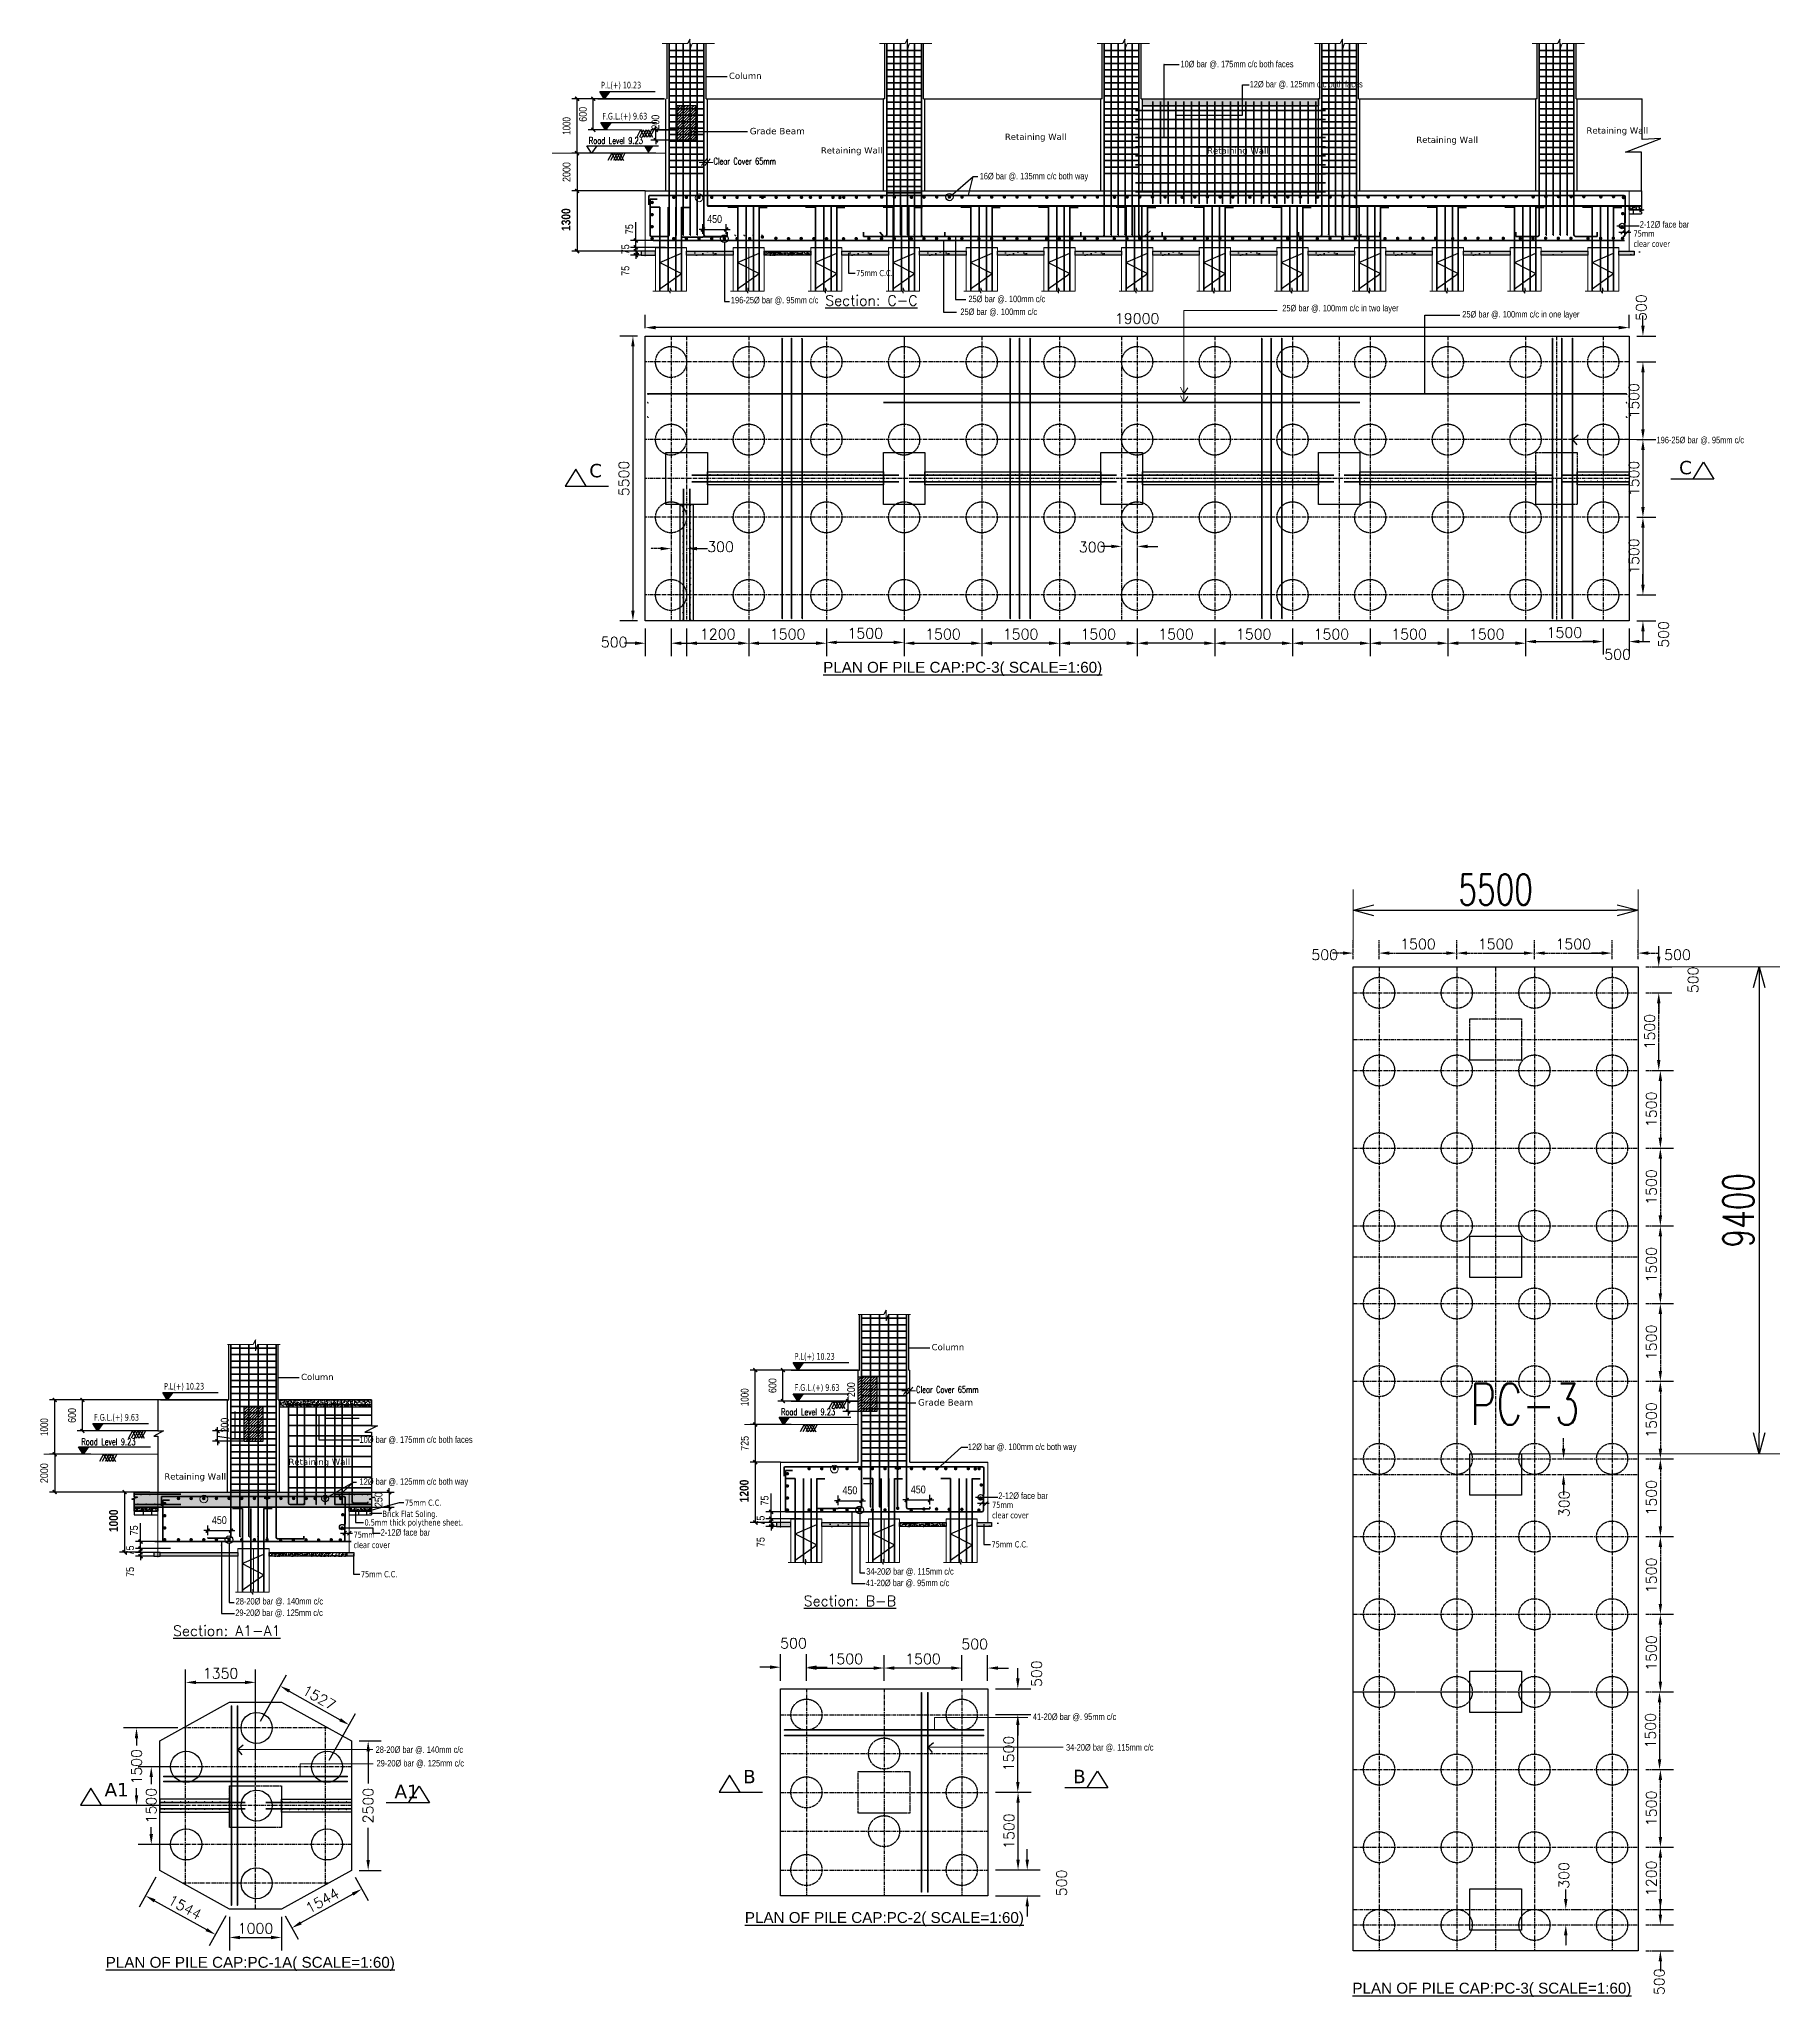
# Model space of a CAD drawing. Header units: millimetres. Extents: x 6239764 to 13047540, y 367704 to 979893.
# Drawn here: x 6495120 to 6528734, y 368985 to 406790 of the extents above; entities that cross this region are included whole.
import ezdxf
from ezdxf import colors
from ezdxf.entities.mleader import LeaderData, LeaderLine
from ezdxf.math import Vec2, Vec3

# ---------------------------------------------------------------- set-up
doc = ezdxf.new("R2010")
doc.units = ezdxf.units.MM
doc.header["$LTSCALE"] = 300
for name, pattern in [('CENTERX2', [4, 2.5, -0.5, 0.5, -0.5]), ('DASHED2', [0.375, 0.25, -0.125]), ('G', [2, 1.25, -0.25, 0.25, -0.25]), ('K', [2.5, 1.25, -0.25, 0.25, -0.25, 0.25, -0.25])]:
    doc.linetypes.add(name, pattern=pattern)
for name, color, linetype in [('05', 1, 'G'), ('07', 6, 'K'), ('BOU', 12, 'Continuous'), ('DIM', 4, 'Continuous'), ('TEXT', 7, 'Continuous')]:
    doc.layers.add(name, color=color, linetype=linetype)
for name, color, linetype, lineweight in [('covering', 7, 'Continuous', 15), ('dimension', 194, 'Continuous', 20), ('LINE-3', 7, 'Continuous', 15), ('ROD', 10, 'Continuous', 35)]:
    doc.layers.add(name, color=color, linetype=linetype, lineweight=lineweight)
doc.styles.add('1-100', font='romans.shx', dxfattribs={"height": 200})
doc.styles.add('1-37.5', font='arial.ttf')
doc.styles.add('AFTXT', font='')
doc.styles.add('NARROW', font='ARIALN.TTF')
doc.styles.get("Standard").update_dxf_attribs({"font": 'txt8.shx', "width": 0.7, "bigfont": 'hztxt_ii.shx'})
doc.styles.add('TEXT', font='swisscl.ttf')
doc.styles.add('ver', font='verdana.ttf')
doc.styles.get('AFTXT').set_extended_font_data('Romans.shx')
doc.linetypes.add('ZIGZAG', pattern='A,0.0001,-0.2,[131,ltypeshp.shx,S=0.2,R=0,X=-0.2,Y=0],-0.4,[131,ltypeshp.shx,S=0.2,R=180,X=0.2,Y=0],-0.2', length=0.8001)
doc.dimstyles.new('1-100', dxfattribs={"dimtxt": 210, "dimasz": 200, "dimexe": 250, "dimexo": 150, "dimgap": 75, "dimtad": 1, "dimdec": 0, "dimzin": 3, "dimdsep": 46, "dimtxsty": '1-100', "dimcen": 0.09, "dimclrd": 161, "dimclre": 161, "dimclrt": 161, "dimadec": 0, "dimazin": 0, "dimtfac": 1, "dimtdec": 0, "dimtofl": 0, "dimtmove": 2, "dimatfit": 3, "dimfxl": 1, "dimtolj": 1, "dimtzin": 0, "dimarcsym": 0})
doc.dimstyles.new('1_8 N1', dxfattribs={"dimscale": 1.5, "dimtxt": 48, "dimasz": 36, "dimexe": 18, "dimexo": 18, "dimgap": 15, "dimtad": 1, "dimdec": 1, "dimzin": 3, "dimdsep": 46, "dimlunit": 4, "dimtxsty": 'TEXT', "dimblk": 'ARCHTICK', "dimcen": 5, "dimdle": 18, "dimclrd": 8, "dimclre": 8, "dimclrt": 256, "dimadec": 0, "dimazin": 0, "dimtfac": 1, "dimtdec": 1, "dimtix": 1, "dimtmove": 0, "dimatfit": 3, "dimfxl": 0.18, "dimtvp": 0.75, "dimtolj": 1, "dimtzin": 0, "dimlwe": -1, "dimarcsym": 0})
doc.dimstyles.new('IED-2', dxfattribs={"dimscale": 50, "dimtxt": 3, "dimasz": 0.5, "dimexe": 2, "dimexo": 0, "dimgap": 2.5, "dimtad": 1, "dimdec": 0, "dimzin": 0, "dimdsep": 46, "dimtxsty": 'AFTXT', "dimblk": '_DOT7', "dimcen": 0.09, "dimclre": 7, "dimclrt": 3, "dimadec": 0, "dimazin": 0, "dimtfac": 1, "dimtdec": 0, "dimtix": 1, "dimtmove": 0, "dimatfit": 3, "dimldrblk": '_DOT7', "dimfxl": 1, "dimtolj": 1, "dimtzin": 0, "dimarcsym": 0})
doc.dimstyles.new('STANDARD$0', dxfattribs={"dimscale": 200, "dimtxt": 3, "dimasz": 2, "dimexe": 2, "dimexo": 2, "dimgap": 0.5, "dimtad": 1, "dimdec": 0, "dimdsep": 46, "dimtxsty": 'Standard', "dimblk": 'OPEN30', "dimcen": 0, "dimclrd": 256, "dimclre": 256, "dimclrt": 256, "dimadec": 0, "dimazin": 0, "dimtfac": 1, "dimtdec": 0, "dimtmove": 0, "dimatfit": 3, "dimldrblk": 'OPEN30', "dimfxl": 2, "dimlwd": 25, "dimlwe": 15, "dimarcsym": 0})
pattern_1 = [(50, (-4462.86, -82961.4), (91.0923345, -7.9695428), [9.525, -104.775]), (355, (-4462.86, -82961.4), (-17.6217107, 95.5284226), [7.62, -83.8202921]), (100.4514447, (-4455.27, -82962.06), (73.4706235, 87.558876), [8.0950044, -89.0451223]), (46.1842, (-4462.86, -82936), (135.5395204, -21.021164), [14.2875, -157.1625]), (96.6355576, (-4451.57, -82937.75), (118.702067, 123.7130623), [12.1425116, -133.567804]), (351.1841512, (-4462.86, -82936), (118.702067, 123.7130623), [11.4299835, -125.729866]), (21, (-4450.16, -82942.35), (75.8071956, -51.1325991), [9.525, -104.775]), (326, (-4450.16, -82942.35), (30.9010142, 92.093983), [7.62, -83.82]), (71.451445, (-4443.84, -82946.61), (106.7082096, 40.9613844), [8.0950044, -89.0449688]), (37.5, (-4462.86, -82961.398), (1.54430163, 42.27751944), [0, -82.804, 0, -85.09, 0, -84.1375]), (7.5, (-4462.86, -82961.398), (33.40983126, 50.0902874), [0, -48.514, 0, -80.899, 0, -32.0675]), (327.5, (-4491.182, -82961.398), (67.79529758, -2.864372), [0, -31.75, 0, -99.06, 0, -131.445]), (317.5, (-4503.88, -82961.4), (74.0645907, 12.7132455), [0, -41.275, 0, -65.786, 0, -93.345])]
pattern_2 = [(50, (-4423.5, -81742.45), (91.0923345, -7.9695428), [9.525, -104.775]), (355, (-4423.5, -81742.45), (-17.6217107, 95.5284226), [7.62, -83.8202921]), (100.4514447, (-4415.91, -81743.12), (73.4706235, 87.558876), [8.0950044, -89.0451223]), (46.1842, (-4423.5, -81717.05), (135.5395204, -21.021164), [14.2875, -157.1625]), (96.6355576, (-4412.2, -81718.8), (118.702067, 123.7130623), [12.1425116, -133.567804]), (351.1841512, (-4423.5, -81717.05), (118.702067, 123.7130623), [11.4299835, -125.729866]), (21, (-4410.8, -81723.4), (75.8071956, -51.1325991), [9.525, -104.775]), (326, (-4410.8, -81723.4), (30.9010142, 92.093983), [7.62, -83.82]), (71.451445, (-4404.48, -81727.66), (106.7082096, 40.9613844), [8.0950044, -89.0449688]), (37.5, (-4423.5, -81742.45), (1.54430163, 42.27751944), [0, -82.804, 0, -85.09, 0, -84.1375]), (7.5, (-4423.5, -81742.45), (33.40983126, 50.0902874), [0, -48.514, 0, -80.899, 0, -32.0675]), (327.5, (-4451.82, -81742.45), (67.79529758, -2.864372), [0, -31.75, 0, -99.06, 0, -131.445]), (317.5, (-4464.52, -81742.45), (74.0645907, 12.7132455), [0, -41.275, 0, -65.786, 0, -93.345])]

msp = doc.modelspace()

# ---------------------------------------------------------------- texts
at = {"lineweight": 25}
for s, height, style, p in [('25Ø bar @. 100mm c/c', 125, 'NARROW', (6512909.6, 401463.6, 0)), ('25Ø bar @. 100mm c/c', 125, 'NARROW', (6513064.9, 401711.7, 0)), ('25Ø bar @. 100mm c/c in two layer', 125, 'NARROW', (6519125.5, 401534, -20.9)), ('25Ø bar @. 100mm c/c in one layer', 125, 'NARROW', (6522601.5, 401415.5, -20.9)), ('196-25Ø bar @. 95mm c/c', 125, 'NARROW', (6526353.1, 398986.9, -20.9)), ('C', 258.5, 'ver', (6505743, 398329.2, 0)), ('C', 258.5, 'ver', (6526788, 398387.9, 0)), ('41-20Ø bar @. 95mm c/c', 125, 'NARROW', (6511084.9, 376916.6, 0)), ('29-20Ø bar @. 125mm c/c', 125, 'NARROW', (6498907.7, 376340.5, 0)), ('41-20Ø bar @. 95mm c/c', 125, 'NARROW', (6514309.1, 374332.8, -20.9)), ('28-20Ø bar @. 140mm c/c', 125, 'NARROW', (6501616.9, 373697.1, -20.9)), ('29-20Ø bar @. 125mm c/c', 125, 'NARROW', (6501635.1, 373434.4, -20.9)), ('34-20Ø bar @. 115mm c/c', 125, 'NARROW', (6514949, 373741.2, -20.9)), ('B', 258.5, 'ver', (6508713, 373109.4)), ('B', 258.5, 'ver', (6515085.4, 373111.4, 0)), ('A1', 258.49, 'ver', (6496382.8, 372856.7)), ('A1', 258.49, 'ver', (6501982.3, 372821.9, 0))]:
    msp.add_text(s, height=height, dxfattribs=dict(at, style=style)).set_placement(p)
at = {"ltscale": 1500, "attachment_point": 1}
for s, insert, char_height, width, style in [('Column', (6508441.1, 406143), 119.77, 1192.266, 'ver'), ('10%%C bar @. 175mm c/c both faces', (6517159.6, 406371.9, 0), 125, 2179.751, 'NARROW'), ('12%%C bar @. 125mm c/c both faces', (6518495.7, 405983.6, 0), 125, 2179.751, 'NARROW'), ('Grade Beam', (6508841.8, 405077.3, 0), 123.8, 1845.338, 'ver'), ('Retaining Wall', (6513768.4, 404965.9), 119.769, 1192.266, 'ver'), ('Retaining Wall', (6521713.4, 404906.8), 119.769, 1192.266, 'ver'), ('Retaining Wall', (6524999.6, 405086.8), 119.769, 1192.266, 'ver'), ('Retaining Wall', (6510214.9, 404702.1), 119.769, 1192.266, 'ver'), ('Retaining Wall', (6517673, 404698.4), 119.769, 1192.266, 'ver'), ('16%%C bar @. 135mm c/c both way', (6513282.4, 404208.5, 0), 125, 2179.751, 'NARROW'), ('2-12%%C face bar', (6526029, 403275.8, 0), 125, 1990.284, 'NARROW'), ('196-25%%C bar @. 95mm c/c ', (6508478.4, 401813.9, 0), 125, 2039.362, 'NARROW'), ('Column', (6512354.2, 381592.6, 0), 119.77, 1192.266, 'ver'), ('Column', (6500177, 381016.6, 0), 119.77, 1192.266, 'ver'), ('Grade Beam', (6512091.8, 380526.9, 0), 123.8, 1845.338, 'ver'), ('10%%C bar @. 175mm c/c both faces', (6501306.9, 379808.7, 0), 125, 2179.751, 'NARROW'), ('12%%C bar @. 100mm c/c both way', (6513055.2, 379669.9, 0), 125, 2179.751, 'NARROW'), ('Retaining Wall', (6499934.1, 379377, 0), 119.769, 1192.266, 'ver'), ('Retaining Wall', (6497537.1, 379093.6), 119.769, 1192.266, 'ver'), ('12%%C bar @. 125mm c/c both way', (6501306.9, 378998.8, 0), 125, 2179.751, 'NARROW'), ('2-12%%C face bar', (6513642.6, 378725.5, 0), 125, 1990.284, 'NARROW'), ('2-12%%C face bar', (6501715.2, 378016.6, 0), 125, 1990.284, 'NARROW'), ('34-20%%C bar @. 115mm c/c ', (6511091.6, 377263.6, 0), 125, 2039.362, 'NARROW'), ('28-20%%C bar @. 140mm c/c ', (6498914.4, 376687.5, 0), 125, 2039.362, 'NARROW')]:
    msp.add_mtext(s, dxfattribs=dict(at, insert=insert, char_height=char_height, width=width, style=style))
for s, insert, char_height, width in [('{\\fVerdana|b0|i0|c0|p34;P.L(+) 10.23}', (6505969.2, 405967.5, 0), 128.656, 143551.162), ('{\\fVerdana|b0|i0|c0|p34;F.G.L.(+) 9.63}', (6505994.2, 405367.5), 128.656, 143551.162), ('{\\fVerdana|b0|i0|c0|p34;75mm \\Pclear cover}', (6525907.9, 403097, 0), 119.769, 4739.703), ('{\\fVerdana|b0|i0|c0|p34;75mm C.C.}', (6510896.9, 402333.7, 0), 119.769, 4739.703), ('{\\fVerdana|b0|i0|c0|p34;P.L(+) 10.23}', (6509707.4, 381417.2, 0), 128.656, 143551.162), ('{\\fVerdana|b0|i0|c0|p34;P.L(+) 10.23}', (6497530.2, 380841.1), 128.656, 143551.162), ('{\\fVerdana|b0|i0|c0|p34;F.G.L.(+) 9.63}', (6509707.4, 380817.2, 0), 128.656, 143551.162), ('{\\fVerdana|b0|i0|c0|p34;F.G.L.(+) 9.63}', (6496180.2, 380241.1, 0), 128.656, 143551.162), ('{\\fVerdana|b0|i0|c0|p34;75mm C.C.}', (6502183, 378588), 119.769, 4739.703), ('{\\fVerdana|b0|i0|c0|p34;75mm \\Pclear cover}', (6513521.5, 378546.6, 0), 119.769, 4739.703), ('{\\fVerdana|b0|i0|c0|p34;0.5mm thick polythene sheet.}', (6501402.1, 378206.4), 119.769, 4739.703), ('{\\fVerdana|b0|i0|c0|p34;Brick Flat Soling.}', (6501750.4, 378372), 119.769, 4739.703), ('{\\fVerdana|b0|i0|c0|p34;75mm \\Pclear cover}', (6501191.3, 377970.6), 119.769, 4739.703), ('{\\fVerdana|b0|i0|c0|p34;75mm C.C.}', (6513510.1, 377783.3, 0), 119.769, 4739.703), ('{\\fVerdana|b0|i0|c0|p34;75mm C.C.}', (6501332.9, 377207.3, 0), 119.769, 4739.703)]:
    msp.add_mtext(s, dxfattribs=dict(at, insert=insert, char_height=char_height, width=width))
at = {"ltscale": 1500, "char_height": 128.656, "attachment_point": 1}
for insert in [(6505733, 404895.8), (6509446.1, 380345.4, 0), (6495935.1, 379769.4)]:
    msp.add_mtext('Road Level 9.23', dxfattribs=dict(at, insert=insert))
at = {"char_height": 128.068, "width": 1699.627, "attachment_point": 1}
for insert in [(6508140.9, 404497.6, 0), (6512054, 380777.9, 0)]:
    msp.add_mtext('Clear Cover 65mm', dxfattribs=dict(at, insert=insert))
at = {"layer": '07', "color": 6, "ltscale": 0.1, "width": 0.7}
msp.add_text('PC-3', height=800, dxfattribs=at).set_placement((6522753.8, 380032.7))
at = {"layer": 'DIM', "lineweight": 25}
for s, p in [('%%USection: C-C', (6510300.7, 401642.7, 0)), ('%%USection: B-B', (6509883.7, 376530.5, 0)), ('%%USection: A1-A1', (6497706.5, 375954.5, 0))]:
    msp.add_text(s, height=200, dxfattribs=at).set_placement(p)
at = {"layer": 'TEXT', "linetype": 'Continuous', "ltscale": 0.5, "char_height": 210, "attachment_point": 1, "style": '1-37.5'}
for s, insert in [('{\\L PLAN OF PILE CAP:PC-3( SCALE=1:60)}', (6510178.2, 394765.5, 0)), ('{\\L PLAN OF PILE CAP:PC-2( SCALE=1:60)}', (6508666, 370622.4)), ('{\\L PLAN OF PILE CAP:PC-1A( SCALE=1:60)}', (6496323.1, 369757)), ('{\\L PLAN OF PILE CAP:PC-3( SCALE=1:60)}', (6520397.7, 369258.5))]:
    msp.add_mtext(s, dxfattribs=dict(at, insert=insert))

# ---------------------------------------------------------------- blocks, each defined once
blk = doc.blocks.new('*D186')
at = {"layer": '07', "color": 161, "linetype": 'Continuous', "lineweight": -2, "ltscale": 0.1, "transparency": 16777216}
for p, q in [((6497375, 371297), (6497054, 370718)), ((6497350, 370839), (6498350, 370284)), ((6498725, 370547), (6498404, 369968))]:
    blk.add_line(p, q, dxfattribs=at)
at = {"layer": '07', "color": 161, "linetype": 'Continuous', "ltscale": 0.1, "transparency": 16777216}
for points in [[(6497366, 370869), (6497334, 370810), (6497175, 370937)], [(6498367, 370313), (6498334, 370255), (6498525, 370187)]]:
    blk.add_solid(points, dxfattribs=at)
at = {"layer": 'Defpoints', "color": 0, "linetype": 'Continuous', "ltscale": 0.1, "transparency": 16777216}
for p in [(6497448, 371428), (6498798, 370678), (6498525, 370187)]:
    blk.add_point(p, dxfattribs=at)
at = {"layer": '07', "color": 161, "linetype": 'Continuous', "ltscale": 0.1, "transparency": 16777216, "insert": (6497935, 370715), "char_height": 200, "attachment_point": 5, "rotation": 330.9454, "style": '1-100'}
blk.add_mtext('\\A1;1544', dxfattribs=at)
blk = doc.blocks.new('*D187')
at = {"layer": '07', "color": 161, "linetype": 'Continuous', "lineweight": -2, "ltscale": 0.1, "transparency": 16777216}
for p, q in [((6501298, 373928), (6501723, 373928)), ((6501473, 373728), (6501473, 373105)), ((6501473, 371628), (6501473, 372251)), ((6501298, 371428), (6501723, 371428))]:
    blk.add_line(p, q, dxfattribs=at)
at = {"layer": '07', "color": 161, "linetype": 'Continuous', "ltscale": 0.1, "transparency": 16777216}
for points in [[(6501440, 373728), (6501507, 373728), (6501473, 373928)], [(6501440, 371628), (6501507, 371628), (6501473, 371428)]]:
    blk.add_solid(points, dxfattribs=at)
at = {"layer": 'Defpoints', "color": 0, "linetype": 'Continuous', "ltscale": 0.1, "transparency": 16777216}
for p in [(6501148, 373928), (6501148, 371428), (6501473, 371428)]:
    blk.add_point(p, dxfattribs=at)
at = {"layer": '07', "color": 161, "linetype": 'Continuous', "ltscale": 0.1, "transparency": 16777216, "insert": (6501473, 372678), "char_height": 200, "attachment_point": 5, "rotation": 90, "style": '1-100'}
blk.add_mtext('\\A1;2500', dxfattribs=at)
blk = doc.blocks.new('*D188')
at = {"layer": '07', "color": 161, "linetype": 'Continuous', "lineweight": -2, "ltscale": 0.1, "transparency": 16777216}
for p, q in [((6498798, 370528), (6498798, 369882)), ((6499798, 370528), (6499798, 369882)), ((6498998, 370132), (6499598, 370132))]:
    blk.add_line(p, q, dxfattribs=at)
at = {"layer": '07', "color": 161, "linetype": 'Continuous', "ltscale": 0.1, "transparency": 16777216}
for points in [[(6498998, 370165), (6498998, 370098), (6498798, 370132)], [(6499598, 370165), (6499598, 370098), (6499798, 370132)]]:
    blk.add_solid(points, dxfattribs=at)
at = {"layer": 'Defpoints', "color": 0, "linetype": 'Continuous', "ltscale": 0.1, "transparency": 16777216}
for p in [(6498798, 370678), (6499798, 370678), (6499798, 370132)]:
    blk.add_point(p, dxfattribs=at)
at = {"layer": '07', "color": 161, "linetype": 'Continuous', "ltscale": 0.1, "transparency": 16777216, "insert": (6499298, 370307), "char_height": 200, "attachment_point": 5, "style": '1-100'}
blk.add_mtext('\\A1;1000', dxfattribs=at)
blk = doc.blocks.new('*D189')
at = {"layer": '07', "color": 161, "linetype": 'Continuous', "lineweight": -2, "ltscale": 0.1, "transparency": 16777216}
for p, q in [((6501221, 371297), (6501471, 370848)), ((6501174, 370969), (6500174, 370414)), ((6499871, 370547), (6500121, 370098))]:
    blk.add_line(p, q, dxfattribs=at)
at = {"layer": '07', "color": 161, "linetype": 'Continuous', "ltscale": 0.1, "transparency": 16777216}
for points in [[(6501158, 370998), (6501191, 370940), (6501349, 371066)], [(6500158, 370443), (6500190, 370384), (6499999, 370316)]]:
    blk.add_solid(points, dxfattribs=at)
at = {"layer": 'Defpoints', "color": 0, "linetype": 'Continuous', "ltscale": 0.1, "transparency": 16777216}
for p in [(6501148, 371428), (6499798, 370678), (6499999, 370316)]:
    blk.add_point(p, dxfattribs=at)
at = {"layer": '07', "color": 161, "linetype": 'Continuous', "ltscale": 0.1, "transparency": 16777216, "insert": (6500589, 370844), "char_height": 200, "attachment_point": 5, "rotation": 29.0546, "style": '1-100'}
blk.add_mtext('\\A1;1544', dxfattribs=at)
blk = doc.blocks.new('*D190')
at = {"layer": '07', "color": 161, "linetype": 'Continuous', "lineweight": -2, "ltscale": 0.1, "transparency": 16777216}
for p, q in [((6499392, 374309), (6499898, 375206)), ((6499949, 374890), (6500931, 374336)), ((6500722, 373559), (6501228, 374456))]:
    blk.add_line(p, q, dxfattribs=at)
at = {"layer": '07', "color": 161, "linetype": 'Continuous', "ltscale": 0.1, "transparency": 16777216}
for points in [[(6499966, 374919), (6499933, 374861), (6499775, 374988)], [(6500947, 374365), (6500915, 374307), (6501105, 374238)]]:
    blk.add_solid(points, dxfattribs=at)
at = {"layer": 'Defpoints', "color": 0, "linetype": 'Continuous', "ltscale": 0.1, "transparency": 16777216}
for p in [(6499318, 374178), (6501105, 374238), (6500648, 373428)]:
    blk.add_point(p, dxfattribs=at)
at = {"layer": '07', "color": 161, "linetype": 'Continuous', "ltscale": 0.1, "transparency": 16777216, "insert": (6500526, 374765), "char_height": 200, "attachment_point": 5, "rotation": 330.5809, "style": '1-100'}
blk.add_mtext('\\A1;1527', dxfattribs=at)
blk = doc.blocks.new('*D191')
at = {"layer": '07', "color": 161, "linetype": 'Continuous', "lineweight": -2, "ltscale": 0.1, "transparency": 16777216}
for p, q in [((6497948, 373578), (6497948, 375308)), ((6498148, 375058), (6499098, 375058)), ((6499298, 373578), (6499298, 375308))]:
    blk.add_line(p, q, dxfattribs=at)
at = {"layer": '07', "color": 161, "linetype": 'Continuous', "ltscale": 0.1, "transparency": 16777216}
for points in [[(6498148, 375091), (6498148, 375025), (6497948, 375058)], [(6499098, 375091), (6499098, 375025), (6499298, 375058)]]:
    blk.add_solid(points, dxfattribs=at)
at = {"layer": 'Defpoints', "color": 0, "linetype": 'Continuous', "ltscale": 0.1, "transparency": 16777216}
for p in [(6499298, 375058), (6497948, 373428), (6499298, 373428)]:
    blk.add_point(p, dxfattribs=at)
at = {"layer": '07', "color": 161, "linetype": 'Continuous', "ltscale": 0.1, "transparency": 16777216, "insert": (6498623, 375233), "char_height": 200, "attachment_point": 5, "style": '1-100'}
blk.add_mtext('\\A1;1350', dxfattribs=at)
blk = doc.blocks.new('*D192')
at = {"layer": '07', "color": 161, "linetype": 'Continuous', "lineweight": -2, "ltscale": 0.1, "transparency": 16777216}
for p, q in [((6497798, 373428), (6497034, 373428)), ((6497284, 373228), (6497284, 373091)), ((6497284, 372128), (6497284, 372265)), ((6497798, 371928), (6497034, 371928))]:
    blk.add_line(p, q, dxfattribs=at)
at = {"layer": '07', "color": 161, "linetype": 'Continuous', "ltscale": 0.1, "transparency": 16777216}
for points in [[(6497251, 373228), (6497318, 373228), (6497284, 373428)], [(6497251, 372128), (6497318, 372128), (6497284, 371928)]]:
    blk.add_solid(points, dxfattribs=at)
at = {"layer": 'Defpoints', "color": 0, "linetype": 'Continuous', "ltscale": 0.1, "transparency": 16777216}
for p in [(6497948, 373428), (6497284, 371928), (6497948, 371928)]:
    blk.add_point(p, dxfattribs=at)
at = {"layer": '07', "color": 161, "linetype": 'Continuous', "ltscale": 0.1, "transparency": 16777216, "insert": (6497284, 372678), "char_height": 200, "attachment_point": 5, "rotation": 90, "style": '1-100'}
blk.add_mtext('\\A1;1500', dxfattribs=at)
blk = doc.blocks.new('*D193')
at = {"layer": '07', "color": 161, "linetype": 'Continuous', "lineweight": -2, "ltscale": 0.1, "transparency": 16777216}
for p, q in [((6497798, 374178), (6496750, 374178)), ((6497000, 373978), (6497000, 373841)), ((6497000, 372878), (6497000, 373015)), ((6497798, 372678), (6496750, 372678))]:
    blk.add_line(p, q, dxfattribs=at)
at = {"layer": '07', "color": 161, "linetype": 'Continuous', "ltscale": 0.1, "transparency": 16777216}
for points in [[(6496967, 373978), (6497033, 373978), (6497000, 374178)], [(6496967, 372878), (6497033, 372878), (6497000, 372678)]]:
    blk.add_solid(points, dxfattribs=at)
at = {"layer": 'Defpoints', "color": 0, "linetype": 'Continuous', "ltscale": 0.1, "transparency": 16777216}
for p in [(6497000, 374178), (6497948, 374178), (6497948, 372678)]:
    blk.add_point(p, dxfattribs=at)
at = {"layer": '07', "color": 161, "linetype": 'Continuous', "ltscale": 0.1, "transparency": 16777216, "insert": (6497000, 373428), "char_height": 200, "attachment_point": 5, "rotation": 90, "style": '1-100'}
blk.add_mtext('\\A1;1500', dxfattribs=at)
blk = doc.blocks.new('*D350')
at = {"layer": '07', "color": 161, "lineweight": -2, "ltscale": 0.1, "transparency": 16777216}
for p, q in [((6524600, 370874), (6524600, 371074)), ((6524729, 370674), (6524850, 370674)), ((6524600, 370174), (6524600, 369974)), ((6524729, 370374), (6524850, 370374))]:
    blk.add_line(p, q, dxfattribs=at)
at = {"layer": '07', "color": 161, "ltscale": 0.1, "transparency": 16777216}
for points in [[(6524566, 370874), (6524633, 370874), (6524600, 370674)], [(6524566, 370174), (6524633, 370174), (6524600, 370374)]]:
    blk.add_solid(points, dxfattribs=at)
at = {"layer": 'Defpoints', "color": 0, "ltscale": 0.1, "transparency": 16777216}
for p in [(6524579, 370674), (6524600, 370674), (6524579, 370374)]:
    blk.add_point(p, dxfattribs=at)
at = {"layer": '07', "color": 161, "ltscale": 0.1, "transparency": 16777216, "insert": (6524565, 371330), "char_height": 200, "attachment_point": 5, "rotation": 90, "style": '1-100'}
blk.add_mtext('\\A1;300', dxfattribs=at)
blk = doc.blocks.new('*D351')
at = {"layer": '07', "color": 161, "lineweight": -2, "ltscale": 0.1, "transparency": 16777216}
for p, q in [((6524557, 379574), (6524557, 379774)), ((6524633, 379374), (6524807, 379374)), ((6524557, 378874), (6524557, 378674)), ((6524633, 379074), (6524807, 379074))]:
    blk.add_line(p, q, dxfattribs=at)
at = {"layer": '07', "color": 161, "ltscale": 0.1, "transparency": 16777216}
for points in [[(6524524, 379574), (6524591, 379574), (6524557, 379374)], [(6524524, 378874), (6524591, 378874), (6524557, 379074)]]:
    blk.add_solid(points, dxfattribs=at)
at = {"layer": 'Defpoints', "color": 0, "ltscale": 0.1, "transparency": 16777216}
for p in [(6524483, 379374), (6524557, 379374), (6524483, 379074)]:
    blk.add_point(p, dxfattribs=at)
at = {"layer": '07', "color": 161, "ltscale": 0.1, "transparency": 16777216, "insert": (6524569, 378505), "char_height": 200, "attachment_point": 5, "rotation": 90, "style": '1-100'}
blk.add_mtext('\\A1;300', dxfattribs=at)
blk = doc.blocks.new('*D352')
at = {"layer": '07', "color": 161, "lineweight": -2, "ltscale": 0.1, "transparency": 16777216}
for p, q in [((6526427, 370574), (6526427, 370774)), ((6526145, 370374), (6526677, 370374)), ((6526145, 369874), (6526677, 369874)), ((6526427, 369674), (6526427, 369474))]:
    blk.add_line(p, q, dxfattribs=at)
at = {"layer": '07', "color": 161, "ltscale": 0.1, "transparency": 16777216}
for points in [[(6526393, 370574), (6526460, 370574), (6526427, 370374)], [(6526393, 369674), (6526460, 369674), (6526427, 369874)]]:
    blk.add_solid(points, dxfattribs=at)
at = {"layer": 'Defpoints', "color": 0, "ltscale": 0.1, "transparency": 16777216}
for p in [(6525995, 370374), (6526427, 370374), (6525995, 369874)]:
    blk.add_point(p, dxfattribs=at)
at = {"layer": '07', "color": 161, "ltscale": 0.1, "transparency": 16777216, "insert": (6526405, 369275), "char_height": 200, "attachment_point": 5, "rotation": 90, "style": '1-100'}
blk.add_mtext('\\A1;500', dxfattribs=at)
blk = doc.blocks.new('*D353')
at = {"layer": '07', "color": 161, "lineweight": -2, "ltscale": 0.1, "transparency": 16777216}
for p, q in [((6526145, 371874), (6526677, 371874)), ((6526427, 370874), (6526427, 371674)), ((6526145, 370674), (6526677, 370674))]:
    blk.add_line(p, q, dxfattribs=at)
at = {"layer": '07', "color": 161, "ltscale": 0.1, "transparency": 16777216}
for points in [[(6526393, 371674), (6526460, 371674), (6526427, 371874)], [(6526393, 370874), (6526460, 370874), (6526427, 370674)]]:
    blk.add_solid(points, dxfattribs=at)
at = {"layer": 'Defpoints', "color": 0, "ltscale": 0.1, "transparency": 16777216}
for p in [(6525995, 371874), (6526427, 371874), (6525995, 370674)]:
    blk.add_point(p, dxfattribs=at)
at = {"layer": '07', "color": 161, "ltscale": 0.1, "transparency": 16777216, "insert": (6526252, 371274), "char_height": 200, "attachment_point": 5, "rotation": 90, "style": '1-100'}
blk.add_mtext('\\A1;1200', dxfattribs=at)
blk = doc.blocks.new('*D354')
at = {"layer": '07', "color": 161, "lineweight": -2, "ltscale": 0.1, "transparency": 16777216}
for p, q in [((6526145, 373374), (6526677, 373374)), ((6526427, 372074), (6526427, 373174)), ((6526145, 371874), (6526677, 371874))]:
    blk.add_line(p, q, dxfattribs=at)
at = {"layer": '07', "color": 161, "ltscale": 0.1, "transparency": 16777216}
for points in [[(6526393, 373174), (6526460, 373174), (6526427, 373374)], [(6526393, 372074), (6526460, 372074), (6526427, 371874)]]:
    blk.add_solid(points, dxfattribs=at)
at = {"layer": 'Defpoints', "color": 0, "ltscale": 0.1, "transparency": 16777216}
for p in [(6525995, 373374), (6526427, 373374), (6525995, 371874)]:
    blk.add_point(p, dxfattribs=at)
at = {"layer": '07', "color": 161, "ltscale": 0.1, "transparency": 16777216, "insert": (6526252, 372624), "char_height": 200, "attachment_point": 5, "rotation": 90, "style": '1-100'}
blk.add_mtext('\\A1;1500', dxfattribs=at)
blk = doc.blocks.new('*D355')
at = {"layer": '07', "color": 161, "lineweight": -2, "ltscale": 0.1, "transparency": 16777216}
for p, q in [((6526145, 376374), (6526677, 376374)), ((6526427, 375074), (6526427, 376174)), ((6526145, 374874), (6526677, 374874))]:
    blk.add_line(p, q, dxfattribs=at)
at = {"layer": '07', "color": 161, "ltscale": 0.1, "transparency": 16777216}
for points in [[(6526393, 376174), (6526460, 376174), (6526427, 376374)], [(6526393, 375074), (6526460, 375074), (6526427, 374874)]]:
    blk.add_solid(points, dxfattribs=at)
at = {"layer": 'Defpoints', "color": 0, "ltscale": 0.1, "transparency": 16777216}
for p in [(6525995, 376374), (6526427, 376374), (6525995, 374874)]:
    blk.add_point(p, dxfattribs=at)
at = {"layer": '07', "color": 161, "ltscale": 0.1, "transparency": 16777216, "insert": (6526252, 375624), "char_height": 200, "attachment_point": 5, "rotation": 90, "style": '1-100'}
blk.add_mtext('\\A1;1500', dxfattribs=at)
blk = doc.blocks.new('*D336')
at = {"layer": '07', "color": 161, "lineweight": -2, "ltscale": 0.1, "transparency": 16777216}
for p, q in [((6526145, 377874), (6526677, 377874)), ((6526427, 377674), (6526427, 376574)), ((6526145, 376374), (6526677, 376374))]:
    blk.add_line(p, q, dxfattribs=at)
at = {"layer": '07', "color": 161, "ltscale": 0.1, "transparency": 16777216}
for points in [[(6526393, 377674), (6526460, 377674), (6526427, 377874)], [(6526393, 376574), (6526460, 376574), (6526427, 376374)]]:
    blk.add_solid(points, dxfattribs=at)
at = {"layer": 'Defpoints', "color": 0, "ltscale": 0.1, "transparency": 16777216}
for p in [(6525995, 377874), (6525995, 376374), (6526427, 376374)]:
    blk.add_point(p, dxfattribs=at)
at = {"layer": '07', "color": 161, "ltscale": 0.1, "transparency": 16777216, "insert": (6526252, 377124), "char_height": 200, "attachment_point": 5, "rotation": 90, "style": '1-100'}
blk.add_mtext('\\A1;1500', dxfattribs=at)
blk = doc.blocks.new('*D337')
at = {"layer": '07', "color": 161, "lineweight": -2, "ltscale": 0.1, "transparency": 16777216}
for p, q in [((6526145, 379374), (6526677, 379374)), ((6526427, 379174), (6526427, 378074)), ((6526145, 377874), (6526677, 377874))]:
    blk.add_line(p, q, dxfattribs=at)
at = {"layer": '07', "color": 161, "ltscale": 0.1, "transparency": 16777216}
for points in [[(6526393, 379174), (6526460, 379174), (6526427, 379374)], [(6526393, 378074), (6526460, 378074), (6526427, 377874)]]:
    blk.add_solid(points, dxfattribs=at)
at = {"layer": 'Defpoints', "color": 0, "ltscale": 0.1, "transparency": 16777216}
for p in [(6525995, 379374), (6525995, 377874), (6526427, 377874)]:
    blk.add_point(p, dxfattribs=at)
at = {"layer": '07', "color": 161, "ltscale": 0.1, "transparency": 16777216, "insert": (6526252, 378624), "char_height": 200, "attachment_point": 5, "rotation": 90, "style": '1-100'}
blk.add_mtext('\\A1;1500', dxfattribs=at)
blk = doc.blocks.new('*D338')
at = {"layer": '07', "color": 161, "lineweight": -2, "ltscale": 0.1, "transparency": 16777216}
for p, q in [((6526145, 380874), (6526677, 380874)), ((6526427, 380674), (6526427, 379574)), ((6526145, 379374), (6526677, 379374))]:
    blk.add_line(p, q, dxfattribs=at)
at = {"layer": '07', "color": 161, "ltscale": 0.1, "transparency": 16777216}
for points in [[(6526393, 380674), (6526460, 380674), (6526427, 380874)], [(6526393, 379574), (6526460, 379574), (6526427, 379374)]]:
    blk.add_solid(points, dxfattribs=at)
at = {"layer": 'Defpoints', "color": 0, "ltscale": 0.1, "transparency": 16777216}
for p in [(6525995, 380874), (6525995, 379374), (6526427, 379374)]:
    blk.add_point(p, dxfattribs=at)
at = {"layer": '07', "color": 161, "ltscale": 0.1, "transparency": 16777216, "insert": (6526252, 380124), "char_height": 200, "attachment_point": 5, "rotation": 90, "style": '1-100'}
blk.add_mtext('\\A1;1500', dxfattribs=at)
blk = doc.blocks.new('*D339')
at = {"layer": '07', "color": 161, "lineweight": -2, "ltscale": 0.1, "transparency": 16777216}
for p, q in [((6526145, 382374), (6526677, 382374)), ((6526427, 382174), (6526427, 381074)), ((6526145, 380874), (6526677, 380874))]:
    blk.add_line(p, q, dxfattribs=at)
at = {"layer": '07', "color": 161, "ltscale": 0.1, "transparency": 16777216}
for points in [[(6526393, 382174), (6526460, 382174), (6526427, 382374)], [(6526393, 381074), (6526460, 381074), (6526427, 380874)]]:
    blk.add_solid(points, dxfattribs=at)
at = {"layer": 'Defpoints', "color": 0, "ltscale": 0.1, "transparency": 16777216}
for p in [(6525995, 382374), (6525995, 380874), (6526427, 380874)]:
    blk.add_point(p, dxfattribs=at)
at = {"layer": '07', "color": 161, "ltscale": 0.1, "transparency": 16777216, "insert": (6526252, 381624), "char_height": 200, "attachment_point": 5, "rotation": 90, "style": '1-100'}
blk.add_mtext('\\A1;1500', dxfattribs=at)
blk = doc.blocks.new('*D340')
at = {"layer": '07', "color": 161, "lineweight": -2, "ltscale": 0.1, "transparency": 16777216}
for p, q in [((6526145, 383874), (6526677, 383874)), ((6526427, 383674), (6526427, 382574)), ((6526145, 382374), (6526677, 382374))]:
    blk.add_line(p, q, dxfattribs=at)
at = {"layer": '07', "color": 161, "ltscale": 0.1, "transparency": 16777216}
for points in [[(6526393, 383674), (6526460, 383674), (6526427, 383874)], [(6526393, 382574), (6526460, 382574), (6526427, 382374)]]:
    blk.add_solid(points, dxfattribs=at)
at = {"layer": 'Defpoints', "color": 0, "ltscale": 0.1, "transparency": 16777216}
for p in [(6525995, 383874), (6525995, 382374), (6526427, 382374)]:
    blk.add_point(p, dxfattribs=at)
at = {"layer": '07', "color": 161, "ltscale": 0.1, "transparency": 16777216, "insert": (6526252, 383124), "char_height": 200, "attachment_point": 5, "rotation": 90, "style": '1-100'}
blk.add_mtext('\\A1;1500', dxfattribs=at)
blk = doc.blocks.new('*D341')
at = {"layer": '07', "color": 161, "lineweight": -2, "ltscale": 0.1, "transparency": 16777216}
for p, q in [((6526145, 385374), (6526677, 385374)), ((6526427, 385174), (6526427, 384074)), ((6526145, 383874), (6526677, 383874))]:
    blk.add_line(p, q, dxfattribs=at)
at = {"layer": '07', "color": 161, "ltscale": 0.1, "transparency": 16777216}
for points in [[(6526393, 385174), (6526460, 385174), (6526427, 385374)], [(6526393, 384074), (6526460, 384074), (6526427, 383874)]]:
    blk.add_solid(points, dxfattribs=at)
at = {"layer": 'Defpoints', "color": 0, "ltscale": 0.1, "transparency": 16777216}
for p in [(6525995, 385374), (6525995, 383874), (6526427, 383874)]:
    blk.add_point(p, dxfattribs=at)
at = {"layer": '07', "color": 161, "ltscale": 0.1, "transparency": 16777216, "insert": (6526252, 384624), "char_height": 200, "attachment_point": 5, "rotation": 90, "style": '1-100'}
blk.add_mtext('\\A1;1500', dxfattribs=at)
blk = doc.blocks.new('*D342')
at = {"layer": '07', "color": 161, "lineweight": -2, "ltscale": 0.1, "transparency": 16777216}
for p, q in [((6526145, 386874), (6526677, 386874)), ((6526427, 386674), (6526427, 385574)), ((6526145, 385374), (6526677, 385374))]:
    blk.add_line(p, q, dxfattribs=at)
at = {"layer": '07', "color": 161, "ltscale": 0.1, "transparency": 16777216}
for points in [[(6526393, 386674), (6526460, 386674), (6526427, 386874)], [(6526393, 385574), (6526460, 385574), (6526427, 385374)]]:
    blk.add_solid(points, dxfattribs=at)
at = {"layer": 'Defpoints', "color": 0, "ltscale": 0.1, "transparency": 16777216}
for p in [(6525995, 386874), (6525995, 385374), (6526427, 385374)]:
    blk.add_point(p, dxfattribs=at)
at = {"layer": '07', "color": 161, "ltscale": 0.1, "transparency": 16777216, "insert": (6526252, 386124), "char_height": 200, "attachment_point": 5, "rotation": 90, "style": '1-100'}
blk.add_mtext('\\A1;1500', dxfattribs=at)
blk = doc.blocks.new('*D343')
at = {"layer": '07', "color": 161, "lineweight": -2, "ltscale": 0.1, "transparency": 16777216}
for p, q in [((6526395, 389074), (6526395, 389274)), ((6526145, 388874), (6526645, 388874)), ((6526145, 388374), (6526645, 388374)), ((6526395, 388174), (6526395, 387974))]:
    blk.add_line(p, q, dxfattribs=at)
at = {"layer": '07', "color": 161, "ltscale": 0.1, "transparency": 16777216}
for points in [[(6526362, 389074), (6526428, 389074), (6526395, 388874)], [(6526362, 388174), (6526428, 388174), (6526395, 388374)]]:
    blk.add_solid(points, dxfattribs=at)
at = {"layer": 'Defpoints', "color": 0, "ltscale": 0.1, "transparency": 16777216}
for p in [(6525995, 388874), (6525995, 388374), (6526395, 388374)]:
    blk.add_point(p, dxfattribs=at)
at = {"layer": '07', "color": 161, "ltscale": 0.1, "transparency": 16777216, "insert": (6527058, 388624), "char_height": 200, "attachment_point": 5, "rotation": 90, "style": '1-100'}
blk.add_mtext('\\A1;500', dxfattribs=at)
blk = doc.blocks.new('*D344')
at = {"layer": '07', "color": 161, "lineweight": -2, "ltscale": 0.1, "transparency": 16777216}
for p, q in [((6526145, 374874), (6526661, 374874)), ((6526411, 374674), (6526411, 373574)), ((6526145, 373374), (6526661, 373374))]:
    blk.add_line(p, q, dxfattribs=at)
at = {"layer": '07', "color": 161, "ltscale": 0.1, "transparency": 16777216}
for points in [[(6526377, 374674), (6526444, 374674), (6526411, 374874)], [(6526377, 373574), (6526444, 373574), (6526411, 373374)]]:
    blk.add_solid(points, dxfattribs=at)
at = {"layer": 'Defpoints', "color": 0, "ltscale": 0.1, "transparency": 16777216}
for p in [(6525995, 374874), (6525995, 373374), (6526411, 373374)]:
    blk.add_point(p, dxfattribs=at)
at = {"layer": '07', "color": 161, "ltscale": 0.1, "transparency": 16777216, "insert": (6526236, 374124), "char_height": 200, "attachment_point": 5, "rotation": 90, "style": '1-100'}
blk.add_mtext('\\A1;1500', dxfattribs=at)
blk = doc.blocks.new('*D345')
at = {"layer": '07', "color": 161, "lineweight": -2, "ltscale": 0.1, "transparency": 16777216}
for p, q in [((6525295, 389141), (6525095, 389141)), ((6525495, 389024), (6525495, 389391)), ((6525995, 389024), (6525995, 389391)), ((6526195, 389141), (6526395, 389141))]:
    blk.add_line(p, q, dxfattribs=at)
at = {"layer": '07', "color": 161, "ltscale": 0.1, "transparency": 16777216}
for points in [[(6525295, 389174), (6525295, 389108), (6525495, 389141)], [(6526195, 389174), (6526195, 389108), (6525995, 389141)]]:
    blk.add_solid(points, dxfattribs=at)
at = {"layer": 'Defpoints', "color": 0, "ltscale": 0.1, "transparency": 16777216}
for p in [(6525995, 389141), (6525495, 388874), (6525995, 388874)]:
    blk.add_point(p, dxfattribs=at)
at = {"layer": '07', "color": 161, "ltscale": 0.1, "transparency": 16777216, "insert": (6526758, 389108), "char_height": 200, "attachment_point": 5, "style": '1-100'}
blk.add_mtext('\\A1;500', dxfattribs=at)
blk = doc.blocks.new('*D346')
at = {"layer": '07', "color": 161, "lineweight": -2, "ltscale": 0.1, "transparency": 16777216}
for p, q in [((6523995, 389024), (6523995, 389391)), ((6524195, 389141), (6525295, 389141)), ((6525495, 389024), (6525495, 389391))]:
    blk.add_line(p, q, dxfattribs=at)
at = {"layer": '07', "color": 161, "ltscale": 0.1, "transparency": 16777216}
for points in [[(6524195, 389174), (6524195, 389108), (6523995, 389141)], [(6525295, 389174), (6525295, 389108), (6525495, 389141)]]:
    blk.add_solid(points, dxfattribs=at)
at = {"layer": 'Defpoints', "color": 0, "ltscale": 0.1, "transparency": 16777216}
for p in [(6525495, 389141), (6523995, 388874), (6525495, 388874)]:
    blk.add_point(p, dxfattribs=at)
at = {"layer": '07', "color": 161, "ltscale": 0.1, "transparency": 16777216, "insert": (6524745, 389316), "char_height": 200, "attachment_point": 5, "style": '1-100'}
blk.add_mtext('\\A1;1500', dxfattribs=at)
blk = doc.blocks.new('*D347')
at = {"layer": '07', "color": 161, "lineweight": -2, "ltscale": 0.1, "transparency": 16777216}
for p, q in [((6522495, 389024), (6522495, 389391)), ((6522695, 389141), (6523795, 389141)), ((6523995, 389024), (6523995, 389391))]:
    blk.add_line(p, q, dxfattribs=at)
at = {"layer": '07', "color": 161, "ltscale": 0.1, "transparency": 16777216}
for points in [[(6522695, 389174), (6522695, 389108), (6522495, 389141)], [(6523795, 389174), (6523795, 389108), (6523995, 389141)]]:
    blk.add_solid(points, dxfattribs=at)
at = {"layer": 'Defpoints', "color": 0, "ltscale": 0.1, "transparency": 16777216}
for p in [(6523995, 389141), (6522495, 388874), (6523995, 388874)]:
    blk.add_point(p, dxfattribs=at)
at = {"layer": '07', "color": 161, "ltscale": 0.1, "transparency": 16777216, "insert": (6523245, 389316), "char_height": 200, "attachment_point": 5, "style": '1-100'}
blk.add_mtext('\\A1;1500', dxfattribs=at)
blk = doc.blocks.new('*D348')
at = {"layer": '07', "color": 161, "lineweight": -2, "ltscale": 0.1, "transparency": 16777216}
for p, q in [((6520995, 389024), (6520995, 389391)), ((6521195, 389141), (6522295, 389141)), ((6522495, 389024), (6522495, 389391))]:
    blk.add_line(p, q, dxfattribs=at)
at = {"layer": '07', "color": 161, "ltscale": 0.1, "transparency": 16777216}
for points in [[(6521195, 389174), (6521195, 389108), (6520995, 389141)], [(6522295, 389174), (6522295, 389108), (6522495, 389141)]]:
    blk.add_solid(points, dxfattribs=at)
at = {"layer": 'Defpoints', "color": 0, "ltscale": 0.1, "transparency": 16777216}
for p in [(6522495, 389141), (6520995, 388874), (6522495, 388874)]:
    blk.add_point(p, dxfattribs=at)
at = {"layer": '07', "color": 161, "ltscale": 0.1, "transparency": 16777216, "insert": (6521745, 389316), "char_height": 200, "attachment_point": 5, "style": '1-100'}
blk.add_mtext('\\A1;1500', dxfattribs=at)
blk = doc.blocks.new('*D349')
at = {"layer": '07', "color": 161, "lineweight": -2, "ltscale": 0.1, "transparency": 16777216}
for p, q in [((6520295, 389141), (6520095, 389141)), ((6520495, 389024), (6520495, 389391)), ((6520995, 389024), (6520995, 389391)), ((6521195, 389141), (6521395, 389141))]:
    blk.add_line(p, q, dxfattribs=at)
at = {"layer": '07', "color": 161, "ltscale": 0.1, "transparency": 16777216}
for points in [[(6520295, 389174), (6520295, 389108), (6520495, 389141)], [(6521195, 389174), (6521195, 389108), (6520995, 389141)]]:
    blk.add_solid(points, dxfattribs=at)
at = {"layer": 'Defpoints', "color": 0, "ltscale": 0.1, "transparency": 16777216}
for p in [(6520995, 389141), (6520495, 388874), (6520995, 388874)]:
    blk.add_point(p, dxfattribs=at)
at = {"layer": '07', "color": 161, "ltscale": 0.1, "transparency": 16777216, "insert": (6519945, 389108), "char_height": 200, "attachment_point": 5, "style": '1-100'}
blk.add_mtext('\\A1;500', dxfattribs=at)
blk = doc.blocks.new('*D397')
at = {"layer": '07', "color": 161, "linetype": 'Continuous', "lineweight": -2, "ltscale": 0.1, "transparency": 16777216}
for p, q in [((6514018, 375135), (6514018, 375335)), ((6513586, 374935), (6514268, 374935)), ((6513586, 374435), (6514268, 374435)), ((6514018, 374235), (6514018, 374035))]:
    blk.add_line(p, q, dxfattribs=at)
at = {"layer": '07', "color": 161, "linetype": 'Continuous', "ltscale": 0.1, "transparency": 16777216}
for points in [[(6513985, 375135), (6514052, 375135), (6514018, 374935)], [(6513985, 374235), (6514052, 374235), (6514018, 374435)]]:
    blk.add_solid(points, dxfattribs=at)
at = {"layer": 'Defpoints', "color": 0, "linetype": 'Continuous', "ltscale": 0.1, "transparency": 16777216}
for p in [(6513436, 374935), (6513436, 374435), (6514018, 374435)]:
    blk.add_point(p, dxfattribs=at)
at = {"layer": '07', "color": 161, "linetype": 'Continuous', "ltscale": 0.1, "transparency": 16777216, "insert": (6514381, 375226), "char_height": 200, "attachment_point": 5, "rotation": 90, "style": '1-100'}
blk.add_mtext('\\A1;500', dxfattribs=at)
blk = doc.blocks.new('*D398')
at = {"layer": '07', "color": 161, "linetype": 'Continuous', "lineweight": -2, "ltscale": 0.1, "transparency": 16777216}
for p, q in [((6513586, 374435), (6514268, 374435)), ((6514018, 373135), (6514018, 374235)), ((6513586, 372935), (6514268, 372935))]:
    blk.add_line(p, q, dxfattribs=at)
at = {"layer": '07', "color": 161, "linetype": 'Continuous', "ltscale": 0.1, "transparency": 16777216}
for points in [[(6513985, 374235), (6514052, 374235), (6514018, 374435)], [(6513985, 373135), (6514052, 373135), (6514018, 372935)]]:
    blk.add_solid(points, dxfattribs=at)
at = {"layer": 'Defpoints', "color": 0, "linetype": 'Continuous', "ltscale": 0.1, "transparency": 16777216}
for p in [(6513436, 374435), (6514018, 374435), (6513436, 372935)]:
    blk.add_point(p, dxfattribs=at)
at = {"layer": '07', "color": 161, "linetype": 'Continuous', "ltscale": 0.1, "transparency": 16777216, "insert": (6513843, 373685), "char_height": 200, "attachment_point": 5, "rotation": 90, "style": '1-100'}
blk.add_mtext('\\A1;1500', dxfattribs=at)
blk = doc.blocks.new('*D399')
at = {"layer": '07', "color": 161, "linetype": 'Continuous', "lineweight": -2, "ltscale": 0.1, "transparency": 16777216}
for p, q in [((6513586, 372935), (6514273, 372935)), ((6514023, 371635), (6514023, 372735)), ((6513586, 371435), (6514273, 371435))]:
    blk.add_line(p, q, dxfattribs=at)
at = {"layer": '07', "color": 161, "linetype": 'Continuous', "ltscale": 0.1, "transparency": 16777216}
for points in [[(6513990, 372735), (6514056, 372735), (6514023, 372935)], [(6513990, 371635), (6514056, 371635), (6514023, 371435)]]:
    blk.add_solid(points, dxfattribs=at)
at = {"layer": 'Defpoints', "color": 0, "linetype": 'Continuous', "ltscale": 0.1, "transparency": 16777216}
for p in [(6513436, 372935), (6514023, 372935), (6513436, 371435)]:
    blk.add_point(p, dxfattribs=at)
at = {"layer": '07', "color": 161, "linetype": 'Continuous', "ltscale": 0.1, "transparency": 16777216, "insert": (6513848, 372185), "char_height": 200, "attachment_point": 5, "rotation": 90, "style": '1-100'}
blk.add_mtext('\\A1;1500', dxfattribs=at)
blk = doc.blocks.new('*D400')
at = {"layer": '07', "color": 161, "linetype": 'Continuous', "lineweight": -2, "ltscale": 0.1, "transparency": 16777216}
for p, q in [((6514200, 371635), (6514200, 371835)), ((6513586, 371435), (6514450, 371435)), ((6513586, 370935), (6514450, 370935)), ((6514200, 370735), (6514200, 370535))]:
    blk.add_line(p, q, dxfattribs=at)
at = {"layer": '07', "color": 161, "linetype": 'Continuous', "ltscale": 0.1, "transparency": 16777216}
for points in [[(6514167, 371635), (6514234, 371635), (6514200, 371435)], [(6514167, 370735), (6514234, 370735), (6514200, 370935)]]:
    blk.add_solid(points, dxfattribs=at)
at = {"layer": 'Defpoints', "color": 0, "linetype": 'Continuous', "ltscale": 0.1, "transparency": 16777216}
for p in [(6513436, 371435), (6514200, 371435), (6513436, 370935)]:
    blk.add_point(p, dxfattribs=at)
at = {"layer": '07', "color": 161, "linetype": 'Continuous', "ltscale": 0.1, "transparency": 16777216, "insert": (6514863, 371185), "char_height": 200, "attachment_point": 5, "rotation": 90, "style": '1-100'}
blk.add_mtext('\\A1;500', dxfattribs=at)
blk = doc.blocks.new('*D401')
at = {"layer": '07', "color": 161, "linetype": 'Continuous', "lineweight": -2, "ltscale": 0.1, "transparency": 16777216}
for p, q in [((6509436, 375085), (6509436, 375601)), ((6509936, 375085), (6509936, 375601)), ((6509236, 375351), (6509036, 375351)), ((6510136, 375351), (6510336, 375351))]:
    blk.add_line(p, q, dxfattribs=at)
at = {"layer": '07', "color": 161, "linetype": 'Continuous', "ltscale": 0.1, "transparency": 16777216}
for points in [[(6509236, 375384), (6509236, 375318), (6509436, 375351)], [(6510136, 375384), (6510136, 375318), (6509936, 375351)]]:
    blk.add_solid(points, dxfattribs=at)
at = {"layer": 'Defpoints', "color": 0, "linetype": 'Continuous', "ltscale": 0.1, "transparency": 16777216}
for p in [(6509936, 375351), (6509436, 374935), (6509936, 374935)]:
    blk.add_point(p, dxfattribs=at)
at = {"layer": '07', "color": 161, "linetype": 'Continuous', "ltscale": 0.1, "transparency": 16777216, "insert": (6509686, 375813), "char_height": 200, "attachment_point": 5, "style": '1-100'}
blk.add_mtext('\\A1;500', dxfattribs=at)
blk = doc.blocks.new('*D402')
at = {"layer": '07', "color": 161, "linetype": 'Continuous', "lineweight": -2, "ltscale": 0.1, "transparency": 16777216}
for p, q in [((6509936, 375085), (6509936, 375585)), ((6511436, 375085), (6511436, 375585)), ((6510136, 375335), (6511236, 375335))]:
    blk.add_line(p, q, dxfattribs=at)
at = {"layer": '07', "color": 161, "linetype": 'Continuous', "ltscale": 0.1, "transparency": 16777216}
for points in [[(6510136, 375368), (6510136, 375301), (6509936, 375335)], [(6511236, 375368), (6511236, 375301), (6511436, 375335)]]:
    blk.add_solid(points, dxfattribs=at)
at = {"layer": 'Defpoints', "color": 0, "linetype": 'Continuous', "ltscale": 0.1, "transparency": 16777216}
for p in [(6511436, 375335), (6509936, 374935), (6511436, 374935)]:
    blk.add_point(p, dxfattribs=at)
at = {"layer": '07', "color": 161, "linetype": 'Continuous', "ltscale": 0.1, "transparency": 16777216, "insert": (6510686, 375510), "char_height": 200, "attachment_point": 5, "style": '1-100'}
blk.add_mtext('\\A1;1500', dxfattribs=at)
blk = doc.blocks.new('*D403')
at = {"layer": '07', "color": 161, "linetype": 'Continuous', "lineweight": -2, "ltscale": 0.1, "transparency": 16777216}
for p, q in [((6511436, 375085), (6511436, 375585)), ((6512936, 375085), (6512936, 375585)), ((6512736, 375335), (6511636, 375335))]:
    blk.add_line(p, q, dxfattribs=at)
at = {"layer": '07', "color": 161, "linetype": 'Continuous', "ltscale": 0.1, "transparency": 16777216}
for points in [[(6511636, 375368), (6511636, 375301), (6511436, 375335)], [(6512736, 375368), (6512736, 375301), (6512936, 375335)]]:
    blk.add_solid(points, dxfattribs=at)
at = {"layer": 'Defpoints', "color": 0, "linetype": 'Continuous', "ltscale": 0.1, "transparency": 16777216}
for p in [(6511436, 375335), (6511436, 374935), (6512936, 374935)]:
    blk.add_point(p, dxfattribs=at)
at = {"layer": '07', "color": 161, "linetype": 'Continuous', "ltscale": 0.1, "transparency": 16777216, "insert": (6512186, 375510), "char_height": 200, "attachment_point": 5, "style": '1-100'}
blk.add_mtext('\\A1;1500', dxfattribs=at)
blk = doc.blocks.new('*D404')
at = {"layer": '07', "color": 161, "linetype": 'Continuous', "lineweight": -2, "ltscale": 0.1, "transparency": 16777216}
for p, q in [((6512936, 375085), (6512936, 375585)), ((6513436, 375085), (6513436, 375585)), ((6512736, 375335), (6512536, 375335)), ((6513636, 375335), (6513836, 375335))]:
    blk.add_line(p, q, dxfattribs=at)
at = {"layer": '07', "color": 161, "linetype": 'Continuous', "ltscale": 0.1, "transparency": 16777216}
for points in [[(6512736, 375368), (6512736, 375301), (6512936, 375335)], [(6513636, 375368), (6513636, 375301), (6513436, 375335)]]:
    blk.add_solid(points, dxfattribs=at)
at = {"layer": 'Defpoints', "color": 0, "linetype": 'Continuous', "ltscale": 0.1, "transparency": 16777216}
for p in [(6512936, 375335), (6512936, 374935), (6513436, 374935)]:
    blk.add_point(p, dxfattribs=at)
at = {"layer": '07', "color": 161, "linetype": 'Continuous', "ltscale": 0.1, "transparency": 16777216, "insert": (6513186, 375797), "char_height": 200, "attachment_point": 5, "style": '1-100'}
blk.add_mtext('\\A1;500', dxfattribs=at)
blk = doc.blocks.new('_ArchTick')
at = {"color": 0, "linetype": 'ByBlock', "const_width": 0.4}
blk.add_lwpolyline([(-0.5, -0.5), (0.5, 0.5)], dxfattribs=at)
blk = doc.blocks.new('*D754')
at = {"color": 7, "lineweight": -2, "transparency": 16777216}
for p, q in [((6497409, 380513), (6495320, 380513)), ((6496116, 379463), (6495320, 379463))]:
    blk.add_line(p, q, dxfattribs=at)
at = {"color": 0, "lineweight": -2, "transparency": 16777216}
blk.add_line((6495420, 379463), (6495420, 380513), dxfattribs=at)
at = {"layer": 'Defpoints', "color": 0, "transparency": 16777216}
for p in [(6495420, 380513), (6497409, 380513), (6496116, 379463)]:
    blk.add_point(p, dxfattribs=at)
at = {"color": 0, "lineweight": -2, "transparency": 16777216, "xscale": 75, "yscale": 75, "zscale": 75}
for p, rotation in [((6495420, 380513), 90), ((6495420, 379463), 270)]:
    blk.add_blockref('_ArchTick', p, dxfattribs=dict(at, rotation=rotation))
at = {"color": 3, "transparency": 16777216, "insert": (6495218, 379988), "char_height": 150, "attachment_point": 5, "rotation": 90, "style": 'NARROW'}
blk.add_mtext('\\A1;{\\fSwis721 LtCn BT|b0|i0|c0|p34;1000}', dxfattribs=at)
blk = doc.blocks.new('_DOT7')
at = {"color": 7, "linetype": 'Continuous'}
blk.add_line((-0.5, 0), (-1, 0), dxfattribs=at)
at = {"color": 7, "linetype": 'Continuous', "const_width": 0.5}
blk.add_lwpolyline([(-0.25, 0, 1), (0.25, 0, 1), (-0.25, 0, 1)], format="xyb", dxfattribs=at)
blk = doc.blocks.new('*D755')
at = {"color": 7, "lineweight": -2, "transparency": 16777216}
for p, q in [((6497259, 378733), (6496670, 378733)), ((6497074, 377572), (6496670, 377572))]:
    blk.add_line(p, q, dxfattribs=at)
at = {"color": 0, "lineweight": -2, "transparency": 16777216}
blk.add_line((6496770, 378733), (6496770, 377572), dxfattribs=at)
at = {"layer": 'Defpoints', "color": 0, "transparency": 16777216}
for p in [(6497259, 378733), (6496770, 377572), (6497074, 377572, 0)]:
    blk.add_point(p, dxfattribs=at)
at = {"color": 0, "lineweight": -2, "transparency": 16777216, "xscale": 75, "yscale": 75, "zscale": 75}
for p, rotation in [((6496770, 378733), 90), ((6496770, 377572), 270)]:
    blk.add_blockref('_ArchTick', p, dxfattribs=dict(at, rotation=rotation))
at = {"color": 3, "transparency": 16777216, "insert": (6496558, 378178), "char_height": 150, "attachment_point": 5, "rotation": 90, "style": 'NARROW'}
blk.add_mtext('\\A1;{\\fArial Narrow|b1|i0|c0|p34;\\H1.143x;\\C2;1000}', dxfattribs=at)
blk = doc.blocks.new('*D756')
at = {"color": 0, "lineweight": -2, "transparency": 16777216}
for p, q in [((6497078, 377776), (6497078, 378132)), ((6497078, 377643), (6497078, 377776))]:
    blk.add_line(p, q, dxfattribs=at)
at = {"color": 7, "lineweight": -2, "transparency": 16777216}
for p, q in [((6497653, 377776), (6496978, 377776)), ((6497653, 377643), (6496978, 377643))]:
    blk.add_line(p, q, dxfattribs=at)
at = {"layer": 'Defpoints', "color": 0, "transparency": 16777216}
for p in [(6497078, 377776), (6497653, 377776, 0), (6497653, 377643, 0)]:
    blk.add_point(p, dxfattribs=at)
at = {"color": 0, "lineweight": -2, "transparency": 16777216, "xscale": 75, "yscale": 75, "zscale": 75}
for p, rotation in [((6497078, 377776), 90), ((6497078, 377643), 270)]:
    blk.add_blockref('_ArchTick', p, dxfattribs=dict(at, rotation=rotation))
at = {"color": 3, "transparency": 16777216, "insert": (6496952, 377994), "char_height": 150, "attachment_point": 5, "rotation": 90, "style": 'NARROW'}
blk.add_mtext('\\A1;75', dxfattribs=at)
blk = doc.blocks.new('*D757')
at = {"color": 0, "lineweight": -2, "transparency": 16777216}
for p, q in [((6498564, 379913), (6498564, 379988)), ((6498906, 379763), (6498906, 380286)), ((6498564, 379713), (6498564, 379913)), ((6498564, 379713), (6498564, 379913)), ((6498564, 379813), (6498906, 379763)), ((6498564, 379713), (6498564, 379638))]:
    blk.add_line(p, q, dxfattribs=at)
at = {"color": 7, "lineweight": -2, "transparency": 16777216}
for p, q in [((6498759, 379913), (6498464, 379913)), ((6499079, 379713), (6498464, 379713))]:
    blk.add_line(p, q, dxfattribs=at)
at = {"layer": 'Defpoints', "color": 0, "transparency": 16777216}
for p in [(6498564, 379913), (6498759, 379913, 0), (6499079, 379713, 0)]:
    blk.add_point(p, dxfattribs=at)
at = {"color": 0, "lineweight": -2, "transparency": 16777216, "xscale": 75, "yscale": 75, "zscale": 75}
for p, rotation in [((6498564, 379913), 270), ((6498564, 379713), 90)]:
    blk.add_blockref('_ArchTick', p, dxfattribs=dict(at, rotation=rotation))
at = {"color": 3, "transparency": 16777216, "insert": (6498704, 380025), "char_height": 150, "attachment_point": 5, "rotation": 90, "style": 'NARROW'}
blk.add_mtext('\\A1;200', dxfattribs=at)
blk = doc.blocks.new('*D758')
at = {"color": 0, "lineweight": -2, "transparency": 16777216}
for p, q in [((6497078, 377643), (6497078, 377718)), ((6497078, 377643), (6497078, 377568)), ((6497078, 377568), (6497078, 377493))]:
    blk.add_line(p, q, dxfattribs=at)
at = {"color": 7, "lineweight": -2, "transparency": 16777216}
for p, q in [((6497459, 377643), (6496978, 377643)), ((6497184, 377568), (6496978, 377568))]:
    blk.add_line(p, q, dxfattribs=at)
at = {"layer": 'Defpoints', "color": 0, "transparency": 16777216}
for p in [(6497078, 377568), (6497184, 377568, 0), (6497459, 377643, 0)]:
    blk.add_point(p, dxfattribs=at)
at = {"color": 0, "lineweight": -2, "transparency": 16777216, "xscale": 75, "yscale": 75, "zscale": 75}
for p, rotation in [((6497078, 377643), 270), ((6497078, 377568), 90)]:
    blk.add_blockref('_ArchTick', p, dxfattribs=dict(at, rotation=rotation))
at = {"color": 3, "transparency": 16777216, "insert": (6496877, 377606), "char_height": 150, "attachment_point": 5, "rotation": 90, "style": 'NARROW'}
blk.add_mtext('\\A1;75', dxfattribs=at)
blk = doc.blocks.new('*D759')
at = {"color": 7, "lineweight": -2, "transparency": 16777216}
for p, q in [((6497334, 377568), (6496978, 377568)), ((6497334, 377493), (6496978, 377493))]:
    blk.add_line(p, q, dxfattribs=at)
at = {"color": 0, "lineweight": -2, "transparency": 16777216}
for p, q in [((6497078, 377568), (6497078, 377643)), ((6497078, 377568), (6497078, 377493)), ((6497078, 377493), (6497078, 377418))]:
    blk.add_line(p, q, dxfattribs=at)
at = {"layer": 'Defpoints', "color": 0, "transparency": 16777216}
for p in [(6497078, 377493), (6497334, 377568, 0), (6497334, 377493, 0)]:
    blk.add_point(p, dxfattribs=at)
at = {"color": 0, "lineweight": -2, "transparency": 16777216, "xscale": 75, "yscale": 75, "zscale": 75}
for p, rotation in [((6497078, 377568), 270), ((6497078, 377493), 90)]:
    blk.add_blockref('_ArchTick', p, dxfattribs=dict(at, rotation=rotation))
at = {"color": 3, "transparency": 16777216, "insert": (6496877, 377191), "char_height": 150, "attachment_point": 5, "rotation": 90, "style": 'NARROW'}
blk.add_mtext('\\A1;75', dxfattribs=at)
blk = doc.blocks.new('*D760')
at = {"color": 7, "lineweight": -2, "transparency": 16777216}
for p, q in [((6498374, 377903), (6498374, 378088)), ((6498824, 377903), (6498824, 378088))]:
    blk.add_line(p, q, dxfattribs=at)
at = {"color": 0, "lineweight": -2, "transparency": 16777216}
for p, q in [((6498374, 377988), (6498299, 377988)), ((6498374, 377988), (6498824, 377988)), ((6498824, 377988), (6498899, 377988))]:
    blk.add_line(p, q, dxfattribs=at)
at = {"layer": 'Defpoints', "color": 0, "transparency": 16777216}
for p in [(6498374, 377903, 0), (6498824, 377988), (6498824, 377903, 0)]:
    blk.add_point(p, dxfattribs=at)
at = {"color": 0, "lineweight": -2, "transparency": 16777216, "xscale": 75, "yscale": 75, "zscale": 75}
blk.add_blockref('_ArchTick', (6498374, 377988), dxfattribs=at)
at = {"color": 0, "lineweight": -2, "transparency": 16777216, "xscale": 75, "yscale": 75, "zscale": 75, "rotation": 180}
blk.add_blockref('_ArchTick', (6498824, 377988), dxfattribs=at)
at = {"color": 3, "transparency": 16777216, "insert": (6498599, 378190), "char_height": 150, "attachment_point": 5, "style": 'NARROW'}
blk.add_mtext('\\A1;450', dxfattribs=at)
blk = doc.blocks.new('*D761')
at = {"color": 7, "lineweight": -2, "transparency": 16777216}
for p, q in [((6496116, 379463), (6495320, 379463)), ((6496957, 378733), (6495320, 378733))]:
    blk.add_line(p, q, dxfattribs=at)
at = {"color": 0, "lineweight": -2, "transparency": 16777216}
blk.add_line((6495420, 379463), (6495420, 378733), dxfattribs=at)
at = {"layer": 'Defpoints', "color": 0, "transparency": 16777216}
for p in [(6496116, 379463, 0), (6495420, 378733), (6496957, 378733)]:
    blk.add_point(p, dxfattribs=at)
at = {"color": 0, "lineweight": -2, "transparency": 16777216, "xscale": 75, "yscale": 75, "zscale": 75}
for p, rotation in [((6495420, 379463), 90), ((6495420, 378733), 270)]:
    blk.add_blockref('_ArchTick', p, dxfattribs=dict(at, rotation=rotation))
at = {"color": 3, "transparency": 16777216, "insert": (6495218, 379098), "char_height": 150, "attachment_point": 5, "rotation": 90, "style": 'NARROW'}
blk.add_mtext('\\A1;2000', dxfattribs=at)
blk = doc.blocks.new('*D763')
at = {"color": 7, "lineweight": -2, "transparency": 16777216}
for p, q in [((6497409, 380513), (6495856, 380513)), ((6497409, 379913), (6495856, 379913))]:
    blk.add_line(p, q, dxfattribs=at)
at = {"color": 0, "lineweight": -2, "transparency": 16777216}
blk.add_line((6495956, 379913), (6495956, 380513), dxfattribs=at)
at = {"layer": 'Defpoints', "color": 0, "transparency": 16777216}
for p in [(6495956, 380513), (6497409, 380513, 0), (6497409, 379913, 0)]:
    blk.add_point(p, dxfattribs=at)
at = {"color": 0, "lineweight": -2, "transparency": 16777216, "xscale": 75, "yscale": 75, "zscale": 75}
for p, rotation in [((6495956, 380513), 90), ((6495956, 379913), 270)]:
    blk.add_blockref('_ArchTick', p, dxfattribs=dict(at, rotation=rotation))
at = {"color": 3, "transparency": 16777216, "insert": (6495755, 380213), "char_height": 150, "attachment_point": 5, "rotation": 90, "style": 'NARROW'}
blk.add_mtext('\\A1;600', dxfattribs=at)
blk = doc.blocks.new('*D764')
at = {"layer": '07', "color": 161, "lineweight": -2, "ltscale": 0.1, "transparency": 16777216}
for p, q in [((6526145, 388374), (6526645, 388374)), ((6526395, 387074), (6526395, 388174)), ((6526145, 386874), (6526645, 386874))]:
    blk.add_line(p, q, dxfattribs=at)
at = {"layer": '07', "color": 161, "ltscale": 0.1, "transparency": 16777216}
for points in [[(6526362, 388174), (6526428, 388174), (6526395, 388374)], [(6526362, 387074), (6526428, 387074), (6526395, 386874)]]:
    blk.add_solid(points, dxfattribs=at)
at = {"layer": 'Defpoints', "color": 0, "ltscale": 0.1, "transparency": 16777216}
for p in [(6525995, 388374), (6526395, 388374), (6525995, 386874)]:
    blk.add_point(p, dxfattribs=at)
at = {"layer": '07', "color": 161, "ltscale": 0.1, "transparency": 16777216, "insert": (6526220, 387624), "char_height": 200, "attachment_point": 5, "rotation": 90, "style": '1-100'}
blk.add_mtext('\\A1;1500', dxfattribs=at)
blk = doc.blocks.new('*D765')
at = {"color": 0, "lineweight": -2, "transparency": 16777216}
for p, q in [((6501877, 378733), (6501877, 378808)), ((6501877, 378733), (6501877, 378442)), ((6501877, 378442), (6501877, 378367))]:
    blk.add_line(p, q, dxfattribs=at)
at = {"color": 7, "lineweight": -2, "transparency": 16777216}
for p, q in [((6501537, 378733), (6501977, 378733)), ((6501537, 378442), (6501977, 378442))]:
    blk.add_line(p, q, dxfattribs=at)
at = {"layer": 'Defpoints', "color": 0, "transparency": 16777216}
for p in [(6501537, 378733), (6501537, 378442, 0), (6501877, 378442)]:
    blk.add_point(p, dxfattribs=at)
at = {"color": 0, "lineweight": -2, "transparency": 16777216, "xscale": 75, "yscale": 75, "zscale": 75}
for p, rotation in [((6501877, 378733), 270), ((6501877, 378442), 90)]:
    blk.add_blockref('_ArchTick', p, dxfattribs=dict(at, rotation=rotation))
at = {"color": 3, "transparency": 16777216, "insert": (6501675, 378587), "char_height": 150, "attachment_point": 5, "rotation": 90, "style": 'NARROW'}
blk.add_mtext('\\A1;250', dxfattribs=at)
blk = doc.blocks.new('*D767')
at = {"color": 7, "lineweight": -2, "transparency": 16777216}
for p, q in [((6510936, 381089), (6508847, 381089)), ((6509643, 380039), (6508847, 380039))]:
    blk.add_line(p, q, dxfattribs=at)
at = {"color": 0, "lineweight": -2, "transparency": 16777216}
blk.add_line((6508947, 380039), (6508947, 381089), dxfattribs=at)
at = {"layer": 'Defpoints', "color": 0, "transparency": 16777216}
for p in [(6508947, 381089), (6510936, 381089), (6509643, 380039)]:
    blk.add_point(p, dxfattribs=at)
at = {"color": 0, "lineweight": -2, "transparency": 16777216, "xscale": 75, "yscale": 75, "zscale": 75}
for p, rotation in [((6508947, 381089), 90), ((6508947, 380039), 270)]:
    blk.add_blockref('_ArchTick', p, dxfattribs=dict(at, rotation=rotation))
at = {"color": 3, "transparency": 16777216, "insert": (6508745, 380564), "char_height": 150, "attachment_point": 5, "rotation": 90, "style": 'NARROW'}
blk.add_mtext('\\A1;{\\fSwis721 LtCn BT|b0|i0|c0|p34;1000}', dxfattribs=at)
blk = doc.blocks.new('*D768')
at = {"color": 7, "lineweight": -2, "transparency": 16777216}
for p, q in [((6509436, 379309), (6508847, 379309)), ((6509251, 378148), (6508847, 378148))]:
    blk.add_line(p, q, dxfattribs=at)
at = {"color": 0, "lineweight": -2, "transparency": 16777216}
blk.add_line((6508947, 379309), (6508947, 378148), dxfattribs=at)
at = {"layer": 'Defpoints', "color": 0, "transparency": 16777216}
for p in [(6509436, 379309), (6508947, 378148), (6509251, 378148, 0)]:
    blk.add_point(p, dxfattribs=at)
at = {"color": 0, "lineweight": -2, "transparency": 16777216, "xscale": 75, "yscale": 75, "zscale": 75}
for p, rotation in [((6508947, 379309), 90), ((6508947, 378148), 270)]:
    blk.add_blockref('_ArchTick', p, dxfattribs=dict(at, rotation=rotation))
at = {"color": 3, "transparency": 16777216, "insert": (6508735, 378754), "char_height": 150, "attachment_point": 5, "rotation": 90, "style": 'NARROW'}
blk.add_mtext('\\A1;{\\fArial Narrow|b1|i0|c0|p34;\\H1.143x;\\C2;1200}', dxfattribs=at)
blk = doc.blocks.new('*D769')
at = {"color": 0, "lineweight": -2, "transparency": 16777216}
for p, q in [((6509255, 378352), (6509255, 378708)), ((6509255, 378219), (6509255, 378352))]:
    blk.add_line(p, q, dxfattribs=at)
at = {"color": 7, "lineweight": -2, "transparency": 16777216}
for p, q in [((6509831, 378352), (6509155, 378352)), ((6509831, 378219), (6509155, 378219))]:
    blk.add_line(p, q, dxfattribs=at)
at = {"layer": 'Defpoints', "color": 0, "transparency": 16777216}
for p in [(6509255, 378352), (6509831, 378352, 0), (6509831, 378219, 0)]:
    blk.add_point(p, dxfattribs=at)
at = {"color": 0, "lineweight": -2, "transparency": 16777216, "xscale": 75, "yscale": 75, "zscale": 75}
for p, rotation in [((6509255, 378352), 90), ((6509255, 378219), 270)]:
    blk.add_blockref('_ArchTick', p, dxfattribs=dict(at, rotation=rotation))
at = {"color": 3, "transparency": 16777216, "insert": (6509129, 378570), "char_height": 150, "attachment_point": 5, "rotation": 90, "style": 'NARROW'}
blk.add_mtext('\\A1;75', dxfattribs=at)
blk = doc.blocks.new('*D770')
at = {"color": 7, "lineweight": -2, "transparency": 16777216}
for p, q in [((6510936, 380489), (6510641, 380489)), ((6511256, 380289), (6510641, 380289))]:
    blk.add_line(p, q, dxfattribs=at)
at = {"color": 0, "lineweight": -2, "transparency": 16777216}
for p, q in [((6510741, 380489), (6510741, 380564)), ((6510741, 380289), (6510741, 380489)), ((6510741, 380289), (6510741, 380214))]:
    blk.add_line(p, q, dxfattribs=at)
at = {"layer": 'Defpoints', "color": 0, "transparency": 16777216}
for p in [(6510741, 380489), (6510936, 380489, 0), (6511256, 380289, 0)]:
    blk.add_point(p, dxfattribs=at)
at = {"color": 0, "lineweight": -2, "transparency": 16777216, "xscale": 75, "yscale": 75, "zscale": 75}
for p, rotation in [((6510741, 380489), 270), ((6510741, 380289), 90)]:
    blk.add_blockref('_ArchTick', p, dxfattribs=dict(at, rotation=rotation))
at = {"color": 3, "transparency": 16777216, "insert": (6510800, 380710), "char_height": 150, "attachment_point": 5, "rotation": 90, "style": 'NARROW'}
blk.add_mtext('\\A1;200', dxfattribs=at)
blk = doc.blocks.new('*D771')
at = {"color": 0, "lineweight": -2, "transparency": 16777216}
for p, q in [((6511871, 378580), (6511796, 378580)), ((6511871, 378580), (6512321, 378580)), ((6512321, 378580), (6512396, 378580))]:
    blk.add_line(p, q, dxfattribs=at)
at = {"color": 7, "lineweight": -2, "transparency": 16777216}
for p, q in [((6511871, 378494), (6511871, 378680)), ((6512321, 378494), (6512321, 378680))]:
    blk.add_line(p, q, dxfattribs=at)
at = {"layer": 'Defpoints', "color": 0, "transparency": 16777216}
for p in [(6511871, 378494, 0), (6512321, 378580), (6512321, 378494, 0)]:
    blk.add_point(p, dxfattribs=at)
at = {"color": 0, "lineweight": -2, "transparency": 16777216, "xscale": 75, "yscale": 75, "zscale": 75}
blk.add_blockref('_ArchTick', (6511871, 378580), dxfattribs=at)
at = {"color": 0, "lineweight": -2, "transparency": 16777216, "xscale": 75, "yscale": 75, "zscale": 75, "rotation": 180}
blk.add_blockref('_ArchTick', (6512321, 378580), dxfattribs=at)
at = {"color": 3, "transparency": 16777216, "insert": (6512096, 378782), "char_height": 150, "attachment_point": 5, "style": 'NARROW'}
blk.add_mtext('\\A1;450', dxfattribs=at)
blk = doc.blocks.new('*D772')
at = {"color": 7, "lineweight": -2, "transparency": 16777216}
for p, q in [((6509636, 378219), (6509155, 378219)), ((6509361, 378144), (6509155, 378144))]:
    blk.add_line(p, q, dxfattribs=at)
at = {"color": 0, "lineweight": -2, "transparency": 16777216}
for p, q in [((6509255, 378219), (6509255, 378294)), ((6509255, 378219), (6509255, 378144)), ((6509255, 378144), (6509255, 378069))]:
    blk.add_line(p, q, dxfattribs=at)
at = {"layer": 'Defpoints', "color": 0, "transparency": 16777216}
for p in [(6509255, 378144), (6509361, 378144, 0), (6509636, 378219, 0)]:
    blk.add_point(p, dxfattribs=at)
at = {"color": 0, "lineweight": -2, "transparency": 16777216, "xscale": 75, "yscale": 75, "zscale": 75}
for p, rotation in [((6509255, 378219), 270), ((6509255, 378144), 90)]:
    blk.add_blockref('_ArchTick', p, dxfattribs=dict(at, rotation=rotation))
at = {"color": 3, "transparency": 16777216, "insert": (6509054, 378182), "char_height": 150, "attachment_point": 5, "rotation": 90, "style": 'NARROW'}
blk.add_mtext('\\A1;75', dxfattribs=at)
blk = doc.blocks.new('*D773')
at = {"color": 7, "lineweight": -2, "transparency": 16777216}
for p, q in [((6509368, 378144), (6509155, 378144)), ((6509368, 378069), (6509155, 378069))]:
    blk.add_line(p, q, dxfattribs=at)
at = {"color": 0, "lineweight": -2, "transparency": 16777216}
for p, q in [((6509255, 378144), (6509255, 378219)), ((6509255, 378144), (6509255, 378069)), ((6509255, 378069), (6509255, 377994))]:
    blk.add_line(p, q, dxfattribs=at)
at = {"layer": 'Defpoints', "color": 0, "transparency": 16777216}
for p in [(6509255, 378069), (6509368, 378144), (6509368, 378069, 0)]:
    blk.add_point(p, dxfattribs=at)
at = {"color": 0, "lineweight": -2, "transparency": 16777216, "xscale": 75, "yscale": 75, "zscale": 75}
for p, rotation in [((6509255, 378144), 270), ((6509255, 378069), 90)]:
    blk.add_blockref('_ArchTick', p, dxfattribs=dict(at, rotation=rotation))
at = {"color": 3, "transparency": 16777216, "insert": (6509054, 377767), "char_height": 150, "attachment_point": 5, "rotation": 90, "style": 'NARROW'}
blk.add_mtext('\\A1;75', dxfattribs=at)
blk = doc.blocks.new('*D774')
at = {"color": 0, "lineweight": -2, "transparency": 16777216}
for p, q in [((6510551, 378564), (6510476, 378564)), ((6510551, 378564), (6511001, 378564)), ((6511001, 378564), (6511076, 378564))]:
    blk.add_line(p, q, dxfattribs=at)
at = {"color": 7, "lineweight": -2, "transparency": 16777216}
for p, q in [((6510551, 378479), (6510551, 378664)), ((6511001, 378479), (6511001, 378664))]:
    blk.add_line(p, q, dxfattribs=at)
at = {"layer": 'Defpoints', "color": 0, "transparency": 16777216}
for p in [(6510551, 378479, 0), (6511001, 378564), (6511001, 378479, 0)]:
    blk.add_point(p, dxfattribs=at)
at = {"color": 0, "lineweight": -2, "transparency": 16777216, "xscale": 75, "yscale": 75, "zscale": 75}
blk.add_blockref('_ArchTick', (6510551, 378564), dxfattribs=at)
at = {"color": 0, "lineweight": -2, "transparency": 16777216, "xscale": 75, "yscale": 75, "zscale": 75, "rotation": 180}
blk.add_blockref('_ArchTick', (6511001, 378564), dxfattribs=at)
at = {"color": 3, "transparency": 16777216, "insert": (6510776, 378766), "char_height": 150, "attachment_point": 5, "style": 'NARROW'}
blk.add_mtext('\\A1;450', dxfattribs=at)
blk = doc.blocks.new('*D775')
at = {"color": 7, "lineweight": -2, "transparency": 16777216}
for p, q in [((6509643, 380039), (6508847, 380039)), ((6509436, 379309), (6508847, 379309))]:
    blk.add_line(p, q, dxfattribs=at)
at = {"color": 0, "lineweight": -2, "transparency": 16777216}
blk.add_line((6508947, 380039), (6508947, 379309), dxfattribs=at)
at = {"layer": 'Defpoints', "color": 0, "transparency": 16777216}
for p in [(6509643, 380039, 0), (6508947, 379309), (6509436, 379309)]:
    blk.add_point(p, dxfattribs=at)
at = {"color": 0, "lineweight": -2, "transparency": 16777216, "xscale": 75, "yscale": 75, "zscale": 75}
for p, rotation in [((6508947, 380039), 90), ((6508947, 379309), 270)]:
    blk.add_blockref('_ArchTick', p, dxfattribs=dict(at, rotation=rotation))
at = {"color": 3, "transparency": 16777216, "insert": (6508746, 379674), "char_height": 150, "attachment_point": 5, "rotation": 90, "style": 'NARROW'}
blk.add_mtext('\\A1;725', dxfattribs=at)
blk = doc.blocks.new('*D766')
at = {"color": 7, "lineweight": -2, "transparency": 16777216}
for p, q in [((6510936, 381089), (6509383, 381089)), ((6510936, 380489), (6509383, 380489))]:
    blk.add_line(p, q, dxfattribs=at)
at = {"color": 0, "lineweight": -2, "transparency": 16777216}
blk.add_line((6509483, 380489), (6509483, 381089), dxfattribs=at)
at = {"layer": 'Defpoints', "color": 0, "transparency": 16777216}
for p in [(6509483, 381089), (6510936, 381089, 0), (6510936, 380489, 0)]:
    blk.add_point(p, dxfattribs=at)
at = {"color": 0, "lineweight": -2, "transparency": 16777216, "xscale": 75, "yscale": 75, "zscale": 75}
for p, rotation in [((6509483, 381089), 90), ((6509483, 380489), 270)]:
    blk.add_blockref('_ArchTick', p, dxfattribs=dict(at, rotation=rotation))
at = {"color": 3, "transparency": 16777216, "insert": (6509282, 380789), "char_height": 150, "attachment_point": 5, "rotation": 90, "style": 'NARROW'}
blk.add_mtext('\\A1;600', dxfattribs=at)
blk = doc.blocks.new('*D777')
at = {"layer": '07', "color": 161, "lineweight": -2, "ltscale": 0.1, "transparency": 16777216}
for p, q in [((6507123, 396952), (6506923, 396952)), ((6507323, 396823), (6507323, 396702)), ((6507623, 396823), (6507623, 396702)), ((6507823, 396952), (6508023, 396952))]:
    blk.add_line(p, q, dxfattribs=at)
at = {"layer": '07', "color": 161, "ltscale": 0.1, "transparency": 16777216}
for points in [[(6507123, 396986), (6507123, 396919), (6507323, 396952)], [(6507823, 396986), (6507823, 396919), (6507623, 396952)]]:
    blk.add_solid(points, dxfattribs=at)
at = {"layer": 'Defpoints', "color": 0, "ltscale": 0.1, "transparency": 16777216}
for p in [(6507323, 396973), (6507623, 396973), (6507623, 396952)]:
    blk.add_point(p, dxfattribs=at)
at = {"layer": '07', "color": 161, "ltscale": 0.1, "transparency": 16777216, "insert": (6508278, 396987), "char_height": 200, "attachment_point": 5, "style": '1-100'}
blk.add_mtext('\\A1;300', dxfattribs=at)
blk = doc.blocks.new('*D778')
at = {"layer": '07', "color": 161, "lineweight": -2, "ltscale": 0.1, "transparency": 16777216}
for p, q in [((6515823, 396995), (6515623, 396995)), ((6516523, 396995), (6516723, 396995)), ((6516023, 396919), (6516023, 396745)), ((6516323, 396919), (6516323, 396745))]:
    blk.add_line(p, q, dxfattribs=at)
at = {"layer": '07', "color": 161, "ltscale": 0.1, "transparency": 16777216}
for points in [[(6515823, 397028), (6515823, 396961), (6516023, 396995)], [(6516523, 397028), (6516523, 396961), (6516323, 396995)]]:
    blk.add_solid(points, dxfattribs=at)
at = {"layer": 'Defpoints', "color": 0, "ltscale": 0.1, "transparency": 16777216}
for p in [(6516023, 397069), (6516323, 397069), (6516323, 396995)]:
    blk.add_point(p, dxfattribs=at)
at = {"layer": '07', "color": 161, "ltscale": 0.1, "transparency": 16777216, "insert": (6515454, 396983), "char_height": 200, "attachment_point": 5, "style": '1-100'}
blk.add_mtext('\\A1;300', dxfattribs=at)
blk = doc.blocks.new('*D779')
at = {"layer": '07', "color": 161, "linetype": 'Continuous', "lineweight": -2, "ltscale": 0.1, "transparency": 16777216}
for p, q in [((6506623, 395125), (6506423, 395125)), ((6506823, 395407), (6506823, 394875)), ((6507323, 395407), (6507323, 394875)), ((6507523, 395125), (6507723, 395125))]:
    blk.add_line(p, q, dxfattribs=at)
at = {"layer": '07', "color": 161, "linetype": 'Continuous', "ltscale": 0.1, "transparency": 16777216}
for points in [[(6506623, 395159), (6506623, 395092), (6506823, 395125)], [(6507523, 395159), (6507523, 395092), (6507323, 395125)]]:
    blk.add_solid(points, dxfattribs=at)
at = {"layer": 'Defpoints', "color": 0, "linetype": 'Continuous', "ltscale": 0.1, "transparency": 16777216}
for p in [(6506823, 395557), (6507323, 395557), (6507323, 395125)]:
    blk.add_point(p, dxfattribs=at)
at = {"layer": '07', "color": 161, "linetype": 'Continuous', "ltscale": 0.1, "transparency": 16777216, "insert": (6506224, 395146), "char_height": 200, "attachment_point": 5, "style": '1-100'}
blk.add_mtext('\\A1;500', dxfattribs=at)
blk = doc.blocks.new('*D780')
at = {"layer": '07', "color": 161, "linetype": 'Continuous', "lineweight": -2, "ltscale": 0.1, "transparency": 16777216}
for p, q in [((6507623, 395407), (6507623, 394875)), ((6507823, 395125), (6508623, 395125)), ((6508823, 395407), (6508823, 394875))]:
    blk.add_line(p, q, dxfattribs=at)
at = {"layer": '07', "color": 161, "linetype": 'Continuous', "ltscale": 0.1, "transparency": 16777216}
for points in [[(6507823, 395159), (6507823, 395092), (6507623, 395125)], [(6508623, 395159), (6508623, 395092), (6508823, 395125)]]:
    blk.add_solid(points, dxfattribs=at)
at = {"layer": 'Defpoints', "color": 0, "linetype": 'Continuous', "ltscale": 0.1, "transparency": 16777216}
for p in [(6507623, 395557), (6508823, 395557), (6508823, 395125)]:
    blk.add_point(p, dxfattribs=at)
at = {"layer": '07', "color": 161, "linetype": 'Continuous', "ltscale": 0.1, "transparency": 16777216, "insert": (6508223, 395300), "char_height": 200, "attachment_point": 5, "style": '1-100'}
blk.add_mtext('\\A1;1200', dxfattribs=at)
blk = doc.blocks.new('*D781')
at = {"layer": '07', "color": 161, "linetype": 'Continuous', "lineweight": -2, "ltscale": 0.1, "transparency": 16777216}
for p, q in [((6508823, 395407), (6508823, 394875)), ((6509023, 395125), (6510123, 395125)), ((6510323, 395407), (6510323, 394875))]:
    blk.add_line(p, q, dxfattribs=at)
at = {"layer": '07', "color": 161, "linetype": 'Continuous', "ltscale": 0.1, "transparency": 16777216}
for points in [[(6509023, 395159), (6509023, 395092), (6508823, 395125)], [(6510123, 395159), (6510123, 395092), (6510323, 395125)]]:
    blk.add_solid(points, dxfattribs=at)
at = {"layer": 'Defpoints', "color": 0, "linetype": 'Continuous', "ltscale": 0.1, "transparency": 16777216}
for p in [(6508823, 395557), (6510323, 395557), (6510323, 395125)]:
    blk.add_point(p, dxfattribs=at)
at = {"layer": '07', "color": 161, "linetype": 'Continuous', "ltscale": 0.1, "transparency": 16777216, "insert": (6509573, 395300), "char_height": 200, "attachment_point": 5, "style": '1-100'}
blk.add_mtext('\\A1;1500', dxfattribs=at)
blk = doc.blocks.new('*D782')
at = {"layer": '07', "color": 161, "linetype": 'Continuous', "lineweight": -2, "ltscale": 0.1, "transparency": 16777216}
for p, q in [((6511823, 395407), (6511823, 394875)), ((6512023, 395125), (6513123, 395125)), ((6513323, 395407), (6513323, 394875))]:
    blk.add_line(p, q, dxfattribs=at)
at = {"layer": '07', "color": 161, "linetype": 'Continuous', "ltscale": 0.1, "transparency": 16777216}
for points in [[(6512023, 395159), (6512023, 395092), (6511823, 395125)], [(6513123, 395159), (6513123, 395092), (6513323, 395125)]]:
    blk.add_solid(points, dxfattribs=at)
at = {"layer": 'Defpoints', "color": 0, "linetype": 'Continuous', "ltscale": 0.1, "transparency": 16777216}
for p in [(6511823, 395557), (6513323, 395557), (6513323, 395125)]:
    blk.add_point(p, dxfattribs=at)
at = {"layer": '07', "color": 161, "linetype": 'Continuous', "ltscale": 0.1, "transparency": 16777216, "insert": (6512573, 395300), "char_height": 200, "attachment_point": 5, "style": '1-100'}
blk.add_mtext('\\A1;1500', dxfattribs=at)
blk = doc.blocks.new('*D783')
at = {"layer": '07', "color": 161, "linetype": 'Continuous', "lineweight": -2, "ltscale": 0.1, "transparency": 16777216}
for p, q in [((6513323, 395407), (6513323, 394875)), ((6514623, 395125), (6513523, 395125)), ((6514823, 395407), (6514823, 394875))]:
    blk.add_line(p, q, dxfattribs=at)
at = {"layer": '07', "color": 161, "linetype": 'Continuous', "ltscale": 0.1, "transparency": 16777216}
for points in [[(6513523, 395159), (6513523, 395092), (6513323, 395125)], [(6514623, 395159), (6514623, 395092), (6514823, 395125)]]:
    blk.add_solid(points, dxfattribs=at)
at = {"layer": 'Defpoints', "color": 0, "linetype": 'Continuous', "ltscale": 0.1, "transparency": 16777216}
for p in [(6513323, 395557), (6514823, 395557), (6513323, 395125)]:
    blk.add_point(p, dxfattribs=at)
at = {"layer": '07', "color": 161, "linetype": 'Continuous', "ltscale": 0.1, "transparency": 16777216, "insert": (6514073, 395300), "char_height": 200, "attachment_point": 5, "style": '1-100'}
blk.add_mtext('\\A1;1500', dxfattribs=at)
blk = doc.blocks.new('*D784')
at = {"layer": '07', "color": 161, "linetype": 'Continuous', "lineweight": -2, "ltscale": 0.1, "transparency": 16777216}
for p, q in [((6514823, 395407), (6514823, 394875)), ((6516123, 395125), (6515023, 395125)), ((6516323, 395407), (6516323, 394875))]:
    blk.add_line(p, q, dxfattribs=at)
at = {"layer": '07', "color": 161, "linetype": 'Continuous', "ltscale": 0.1, "transparency": 16777216}
for points in [[(6515023, 395159), (6515023, 395092), (6514823, 395125)], [(6516123, 395159), (6516123, 395092), (6516323, 395125)]]:
    blk.add_solid(points, dxfattribs=at)
at = {"layer": 'Defpoints', "color": 0, "linetype": 'Continuous', "ltscale": 0.1, "transparency": 16777216}
for p in [(6514823, 395557), (6516323, 395557), (6514823, 395125)]:
    blk.add_point(p, dxfattribs=at)
at = {"layer": '07', "color": 161, "linetype": 'Continuous', "ltscale": 0.1, "transparency": 16777216, "insert": (6515573, 395300), "char_height": 200, "attachment_point": 5, "style": '1-100'}
blk.add_mtext('\\A1;1500', dxfattribs=at)
blk = doc.blocks.new('*D785')
at = {"layer": '07', "color": 161, "linetype": 'Continuous', "lineweight": -2, "ltscale": 0.1, "transparency": 16777216}
for p, q in [((6516323, 395407), (6516323, 394875)), ((6517623, 395125), (6516523, 395125)), ((6517823, 395407), (6517823, 394875))]:
    blk.add_line(p, q, dxfattribs=at)
at = {"layer": '07', "color": 161, "linetype": 'Continuous', "ltscale": 0.1, "transparency": 16777216}
for points in [[(6516523, 395159), (6516523, 395092), (6516323, 395125)], [(6517623, 395159), (6517623, 395092), (6517823, 395125)]]:
    blk.add_solid(points, dxfattribs=at)
at = {"layer": 'Defpoints', "color": 0, "linetype": 'Continuous', "ltscale": 0.1, "transparency": 16777216}
for p in [(6516323, 395557), (6517823, 395557), (6516323, 395125)]:
    blk.add_point(p, dxfattribs=at)
at = {"layer": '07', "color": 161, "linetype": 'Continuous', "ltscale": 0.1, "transparency": 16777216, "insert": (6517073, 395300), "char_height": 200, "attachment_point": 5, "style": '1-100'}
blk.add_mtext('\\A1;1500', dxfattribs=at)
blk = doc.blocks.new('*D786')
at = {"layer": '07', "color": 161, "linetype": 'Continuous', "lineweight": -2, "ltscale": 0.1, "transparency": 16777216}
for p, q in [((6517823, 395407), (6517823, 394875)), ((6519123, 395125), (6518023, 395125)), ((6519323, 395407), (6519323, 394875))]:
    blk.add_line(p, q, dxfattribs=at)
at = {"layer": '07', "color": 161, "linetype": 'Continuous', "ltscale": 0.1, "transparency": 16777216}
for points in [[(6518023, 395159), (6518023, 395092), (6517823, 395125)], [(6519123, 395159), (6519123, 395092), (6519323, 395125)]]:
    blk.add_solid(points, dxfattribs=at)
at = {"layer": 'Defpoints', "color": 0, "linetype": 'Continuous', "ltscale": 0.1, "transparency": 16777216}
for p in [(6517823, 395557), (6519323, 395557), (6517823, 395125)]:
    blk.add_point(p, dxfattribs=at)
at = {"layer": '07', "color": 161, "linetype": 'Continuous', "ltscale": 0.1, "transparency": 16777216, "insert": (6518573, 395300), "char_height": 200, "attachment_point": 5, "style": '1-100'}
blk.add_mtext('\\A1;1500', dxfattribs=at)
blk = doc.blocks.new('*D787')
at = {"layer": '07', "color": 161, "linetype": 'Continuous', "lineweight": -2, "ltscale": 0.1, "transparency": 16777216}
for p, q in [((6519323, 395407), (6519323, 394875)), ((6520623, 395125), (6519523, 395125)), ((6520823, 395407), (6520823, 394875))]:
    blk.add_line(p, q, dxfattribs=at)
at = {"layer": '07', "color": 161, "linetype": 'Continuous', "ltscale": 0.1, "transparency": 16777216}
for points in [[(6519523, 395159), (6519523, 395092), (6519323, 395125)], [(6520623, 395159), (6520623, 395092), (6520823, 395125)]]:
    blk.add_solid(points, dxfattribs=at)
at = {"layer": 'Defpoints', "color": 0, "linetype": 'Continuous', "ltscale": 0.1, "transparency": 16777216}
for p in [(6519323, 395557), (6520823, 395557), (6519323, 395125)]:
    blk.add_point(p, dxfattribs=at)
at = {"layer": '07', "color": 161, "linetype": 'Continuous', "ltscale": 0.1, "transparency": 16777216, "insert": (6520073, 395300), "char_height": 200, "attachment_point": 5, "style": '1-100'}
blk.add_mtext('\\A1;1500', dxfattribs=at)
blk = doc.blocks.new('*D788')
at = {"layer": '07', "color": 161, "linetype": 'Continuous', "lineweight": -2, "ltscale": 0.1, "transparency": 16777216}
for p, q in [((6520823, 395407), (6520823, 394875)), ((6522123, 395125), (6521023, 395125)), ((6522323, 395407), (6522323, 394875))]:
    blk.add_line(p, q, dxfattribs=at)
at = {"layer": '07', "color": 161, "linetype": 'Continuous', "ltscale": 0.1, "transparency": 16777216}
for points in [[(6521023, 395159), (6521023, 395092), (6520823, 395125)], [(6522123, 395159), (6522123, 395092), (6522323, 395125)]]:
    blk.add_solid(points, dxfattribs=at)
at = {"layer": 'Defpoints', "color": 0, "linetype": 'Continuous', "ltscale": 0.1, "transparency": 16777216}
for p in [(6520823, 395557), (6522323, 395557), (6520823, 395125)]:
    blk.add_point(p, dxfattribs=at)
at = {"layer": '07', "color": 161, "linetype": 'Continuous', "ltscale": 0.1, "transparency": 16777216, "insert": (6521573, 395300), "char_height": 200, "attachment_point": 5, "style": '1-100'}
blk.add_mtext('\\A1;1500', dxfattribs=at)
blk = doc.blocks.new('*D789')
at = {"layer": '07', "color": 161, "linetype": 'Continuous', "lineweight": -2, "ltscale": 0.1, "transparency": 16777216}
for p, q in [((6522323, 395407), (6522323, 394875)), ((6523623, 395125), (6522523, 395125)), ((6523823, 395407), (6523823, 394875))]:
    blk.add_line(p, q, dxfattribs=at)
at = {"layer": '07', "color": 161, "linetype": 'Continuous', "ltscale": 0.1, "transparency": 16777216}
for points in [[(6522523, 395159), (6522523, 395092), (6522323, 395125)], [(6523623, 395159), (6523623, 395092), (6523823, 395125)]]:
    blk.add_solid(points, dxfattribs=at)
at = {"layer": 'Defpoints', "color": 0, "linetype": 'Continuous', "ltscale": 0.1, "transparency": 16777216}
for p in [(6522323, 395557), (6523823, 395557), (6522323, 395125)]:
    blk.add_point(p, dxfattribs=at)
at = {"layer": '07', "color": 161, "linetype": 'Continuous', "ltscale": 0.1, "transparency": 16777216, "insert": (6523073, 395300), "char_height": 200, "attachment_point": 5, "style": '1-100'}
blk.add_mtext('\\A1;1500', dxfattribs=at)
blk = doc.blocks.new('*D790')
at = {"layer": '07', "color": 161, "linetype": 'Continuous', "lineweight": -2, "ltscale": 0.1, "transparency": 16777216}
for p, q in [((6525123, 395157), (6524923, 395157)), ((6525323, 395407), (6525323, 394907)), ((6525823, 395407), (6525823, 394907)), ((6526023, 395157), (6526223, 395157))]:
    blk.add_line(p, q, dxfattribs=at)
at = {"layer": '07', "color": 161, "linetype": 'Continuous', "ltscale": 0.1, "transparency": 16777216}
for points in [[(6525123, 395190), (6525123, 395124), (6525323, 395157)], [(6526023, 395190), (6526023, 395124), (6525823, 395157)]]:
    blk.add_solid(points, dxfattribs=at)
at = {"layer": 'Defpoints', "color": 0, "linetype": 'Continuous', "ltscale": 0.1, "transparency": 16777216}
for p in [(6525323, 395557), (6525823, 395557), (6525323, 395157)]:
    blk.add_point(p, dxfattribs=at)
at = {"layer": '07', "color": 161, "linetype": 'Continuous', "ltscale": 0.1, "transparency": 16777216, "insert": (6525600, 394910), "char_height": 200, "attachment_point": 5, "style": '1-100'}
blk.add_mtext('\\A1;500', dxfattribs=at)
blk = doc.blocks.new('*D791')
at = {"layer": '07', "color": 161, "linetype": 'Continuous', "lineweight": -2, "ltscale": 0.1, "transparency": 16777216}
for p, q in [((6510323, 395407), (6510323, 394891)), ((6511623, 395141), (6510523, 395141)), ((6511823, 395407), (6511823, 394891))]:
    blk.add_line(p, q, dxfattribs=at)
at = {"layer": '07', "color": 161, "linetype": 'Continuous', "ltscale": 0.1, "transparency": 16777216}
for points in [[(6510523, 395174), (6510523, 395108), (6510323, 395141)], [(6511623, 395174), (6511623, 395108), (6511823, 395141)]]:
    blk.add_solid(points, dxfattribs=at)
at = {"layer": 'Defpoints', "color": 0, "linetype": 'Continuous', "ltscale": 0.1, "transparency": 16777216}
for p in [(6510323, 395557), (6511823, 395557), (6510323, 395141)]:
    blk.add_point(p, dxfattribs=at)
at = {"layer": '07', "color": 161, "linetype": 'Continuous', "ltscale": 0.1, "transparency": 16777216, "insert": (6511073, 395316), "char_height": 200, "attachment_point": 5, "style": '1-100'}
blk.add_mtext('\\A1;1500', dxfattribs=at)
blk = doc.blocks.new('*D792')
at = {"layer": '07', "color": 161, "linetype": 'Continuous', "lineweight": -2, "ltscale": 0.1, "transparency": 16777216}
for p, q in [((6526090, 396257), (6526090, 396457)), ((6525973, 396057), (6526340, 396057)), ((6525973, 395557), (6526340, 395557)), ((6526090, 395357), (6526090, 395157))]:
    blk.add_line(p, q, dxfattribs=at)
at = {"layer": '07', "color": 161, "linetype": 'Continuous', "ltscale": 0.1, "transparency": 16777216}
for points in [[(6526057, 396257), (6526123, 396257), (6526090, 396057)], [(6526057, 395357), (6526123, 395357), (6526090, 395557)]]:
    blk.add_solid(points, dxfattribs=at)
at = {"layer": 'Defpoints', "color": 0, "linetype": 'Continuous', "ltscale": 0.1, "transparency": 16777216}
for p in [(6525823, 396057), (6525823, 395557), (6526090, 395557)]:
    blk.add_point(p, dxfattribs=at)
at = {"layer": '07', "color": 161, "linetype": 'Continuous', "ltscale": 0.1, "transparency": 16777216, "insert": (6526488, 395296), "char_height": 200, "attachment_point": 5, "rotation": 90, "style": '1-100'}
blk.add_mtext('\\A1;500', dxfattribs=at)
blk = doc.blocks.new('*D793')
at = {"layer": '07', "color": 161, "linetype": 'Continuous', "lineweight": -2, "ltscale": 0.1, "transparency": 16777216}
for p, q in [((6525973, 397557), (6526340, 397557)), ((6526090, 397357), (6526090, 396257)), ((6525973, 396057), (6526340, 396057))]:
    blk.add_line(p, q, dxfattribs=at)
at = {"layer": '07', "color": 161, "linetype": 'Continuous', "ltscale": 0.1, "transparency": 16777216}
for points in [[(6526057, 397357), (6526123, 397357), (6526090, 397557)], [(6526057, 396257), (6526123, 396257), (6526090, 396057)]]:
    blk.add_solid(points, dxfattribs=at)
at = {"layer": 'Defpoints', "color": 0, "linetype": 'Continuous', "ltscale": 0.1, "transparency": 16777216}
for p in [(6525823, 397557), (6525823, 396057), (6526090, 396057)]:
    blk.add_point(p, dxfattribs=at)
at = {"layer": '07', "color": 161, "linetype": 'Continuous', "ltscale": 0.1, "transparency": 16777216, "insert": (6525915, 396807), "char_height": 200, "attachment_point": 5, "rotation": 90, "style": '1-100'}
blk.add_mtext('\\A1;1500', dxfattribs=at)
blk = doc.blocks.new('*D794')
at = {"layer": '07', "color": 161, "linetype": 'Continuous', "lineweight": -2, "ltscale": 0.1, "transparency": 16777216}
for p, q in [((6525973, 399057), (6526340, 399057)), ((6526090, 398857), (6526090, 397757)), ((6525973, 397557), (6526340, 397557))]:
    blk.add_line(p, q, dxfattribs=at)
at = {"layer": '07', "color": 161, "linetype": 'Continuous', "ltscale": 0.1, "transparency": 16777216}
for points in [[(6526057, 398857), (6526123, 398857), (6526090, 399057)], [(6526057, 397757), (6526123, 397757), (6526090, 397557)]]:
    blk.add_solid(points, dxfattribs=at)
at = {"layer": 'Defpoints', "color": 0, "linetype": 'Continuous', "ltscale": 0.1, "transparency": 16777216}
for p in [(6525823, 399057), (6525823, 397557), (6526090, 397557)]:
    blk.add_point(p, dxfattribs=at)
at = {"layer": '07', "color": 161, "linetype": 'Continuous', "ltscale": 0.1, "transparency": 16777216, "insert": (6525915, 398307), "char_height": 200, "attachment_point": 5, "rotation": 90, "style": '1-100'}
blk.add_mtext('\\A1;1500', dxfattribs=at)
blk = doc.blocks.new('*D795')
at = {"layer": '07', "color": 161, "linetype": 'Continuous', "lineweight": -2, "ltscale": 0.1, "transparency": 16777216}
for p, q in [((6525973, 400557), (6526340, 400557)), ((6526090, 400357), (6526090, 399257)), ((6525973, 399057), (6526340, 399057))]:
    blk.add_line(p, q, dxfattribs=at)
at = {"layer": '07', "color": 161, "linetype": 'Continuous', "ltscale": 0.1, "transparency": 16777216}
for points in [[(6526057, 400357), (6526123, 400357), (6526090, 400557)], [(6526057, 399257), (6526123, 399257), (6526090, 399057)]]:
    blk.add_solid(points, dxfattribs=at)
at = {"layer": 'Defpoints', "color": 0, "linetype": 'Continuous', "ltscale": 0.1, "transparency": 16777216}
for p in [(6525823, 400557), (6525823, 399057), (6526090, 399057)]:
    blk.add_point(p, dxfattribs=at)
at = {"layer": '07', "color": 161, "linetype": 'Continuous', "ltscale": 0.1, "transparency": 16777216, "insert": (6525915, 399807), "char_height": 200, "attachment_point": 5, "rotation": 90, "style": '1-100'}
blk.add_mtext('\\A1;1500', dxfattribs=at)
blk = doc.blocks.new('*D796')
at = {"layer": '07', "color": 161, "linetype": 'Continuous', "lineweight": -2, "ltscale": 0.1, "transparency": 16777216}
for p, q in [((6526090, 401257), (6526090, 401457)), ((6525973, 401057), (6526340, 401057)), ((6525973, 400557), (6526340, 400557)), ((6526090, 400357), (6526090, 400157))]:
    blk.add_line(p, q, dxfattribs=at)
at = {"layer": '07', "color": 161, "linetype": 'Continuous', "ltscale": 0.1, "transparency": 16777216}
for points in [[(6526057, 401257), (6526123, 401257), (6526090, 401057)], [(6526057, 400357), (6526123, 400357), (6526090, 400557)]]:
    blk.add_solid(points, dxfattribs=at)
at = {"layer": 'Defpoints', "color": 0, "linetype": 'Continuous', "ltscale": 0.1, "transparency": 16777216}
for p in [(6525823, 401057), (6525823, 400557), (6526090, 400557)]:
    blk.add_point(p, dxfattribs=at)
at = {"layer": '07', "color": 161, "linetype": 'Continuous', "ltscale": 0.1, "transparency": 16777216, "insert": (6526057, 401607), "char_height": 200, "attachment_point": 5, "rotation": 90, "style": '1-100'}
blk.add_mtext('\\A1;500', dxfattribs=at)
blk = doc.blocks.new('*D776')
at = {"layer": '07', "color": 161, "linetype": 'Continuous', "lineweight": -2, "ltscale": 0.1, "transparency": 16777216}
for p, q in [((6523823, 395407), (6523823, 394907)), ((6524023, 395157), (6525123, 395157)), ((6525323, 395407), (6525323, 394907))]:
    blk.add_line(p, q, dxfattribs=at)
at = {"layer": '07', "color": 161, "linetype": 'Continuous', "ltscale": 0.1, "transparency": 16777216}
for points in [[(6524023, 395190), (6524023, 395124), (6523823, 395157)], [(6525123, 395190), (6525123, 395124), (6525323, 395157)]]:
    blk.add_solid(points, dxfattribs=at)
at = {"layer": 'Defpoints', "color": 0, "linetype": 'Continuous', "ltscale": 0.1, "transparency": 16777216}
for p in [(6523823, 395557), (6525323, 395557), (6525323, 395157)]:
    blk.add_point(p, dxfattribs=at)
at = {"layer": '07', "color": 161, "linetype": 'Continuous', "ltscale": 0.1, "transparency": 16777216, "insert": (6524573, 395332), "char_height": 200, "attachment_point": 5, "style": '1-100'}
blk.add_mtext('\\A1;1500', dxfattribs=at)
blk = doc.blocks.new('*D802')
at = {"color": 7, "lineweight": -2, "transparency": 16777216}
for p, q in [((6507198, 405639), (6505407, 405639)), ((6507030, 404589), (6505407, 404589))]:
    blk.add_line(p, q, dxfattribs=at)
at = {"color": 0, "lineweight": -2, "transparency": 16777216}
blk.add_line((6505507, 404589), (6505507, 405639), dxfattribs=at)
at = {"layer": 'Defpoints', "color": 0, "transparency": 16777216}
for p in [(6505507, 405639), (6507198, 405639, 0), (6507030, 404589)]:
    blk.add_point(p, dxfattribs=at)
at = {"color": 0, "lineweight": -2, "transparency": 16777216, "xscale": 75, "yscale": 75, "zscale": 75}
for p, rotation in [((6505507, 405639), 90), ((6505507, 404589), 270)]:
    blk.add_blockref('_ArchTick', p, dxfattribs=dict(at, rotation=rotation))
at = {"color": 3, "transparency": 16777216, "insert": (6505305, 405114), "char_height": 150, "attachment_point": 5, "rotation": 90, "style": 'NARROW'}
blk.add_mtext('\\A1;{\\fSwis721 LtCn BT|b0|i0|c0|p34;1000}', dxfattribs=at)
blk = doc.blocks.new('*D803')
at = {"color": 7, "lineweight": -2, "transparency": 16777216}
for p, q in [((6506823, 403859), (6505407, 403859)), ((6506638, 402698), (6505407, 402698))]:
    blk.add_line(p, q, dxfattribs=at)
at = {"color": 0, "lineweight": -2, "transparency": 16777216}
blk.add_line((6505507, 403859), (6505507, 402698), dxfattribs=at)
at = {"layer": 'Defpoints', "color": 0, "transparency": 16777216}
for p in [(6506823, 403859), (6505507, 402698), (6506638, 402698, 0)]:
    blk.add_point(p, dxfattribs=at)
at = {"color": 0, "lineweight": -2, "transparency": 16777216, "xscale": 75, "yscale": 75, "zscale": 75}
for p, rotation in [((6505507, 403859), 90), ((6505507, 402698), 270)]:
    blk.add_blockref('_ArchTick', p, dxfattribs=dict(at, rotation=rotation))
at = {"color": 3, "transparency": 16777216, "insert": (6505294, 403305), "char_height": 150, "attachment_point": 5, "rotation": 90, "style": 'NARROW'}
blk.add_mtext('\\A1;{\\fArial Narrow|b1|i0|c0|p34;\\H1.143x;\\C2;1300}', dxfattribs=at)
blk = doc.blocks.new('*D804')
at = {"color": 0, "lineweight": -2, "transparency": 16777216}
for p, q in [((6506642, 402902), (6506642, 403259)), ((6506642, 402770), (6506642, 402902))]:
    blk.add_line(p, q, dxfattribs=at)
at = {"color": 7, "lineweight": -2, "transparency": 16777216}
for p, q in [((6507217, 402902), (6506542, 402902)), ((6507217, 402770), (6506542, 402770))]:
    blk.add_line(p, q, dxfattribs=at)
at = {"layer": 'Defpoints', "color": 0, "transparency": 16777216}
for p in [(6506642, 402902), (6507217, 402902, 0), (6507217, 402770, 0)]:
    blk.add_point(p, dxfattribs=at)
at = {"color": 0, "lineweight": -2, "transparency": 16777216, "xscale": 75, "yscale": 75, "zscale": 75}
for p, rotation in [((6506642, 402902), 90), ((6506642, 402770), 270)]:
    blk.add_blockref('_ArchTick', p, dxfattribs=dict(at, rotation=rotation))
at = {"color": 3, "transparency": 16777216, "insert": (6506516, 403121), "char_height": 150, "attachment_point": 5, "rotation": 90, "style": 'NARROW'}
blk.add_mtext('\\A1;75', dxfattribs=at)
blk = doc.blocks.new('*D805')
at = {"color": 7, "lineweight": -2, "transparency": 16777216}
for p, q in [((6507443, 405039), (6506930, 405039)), ((6507443, 404839), (6506930, 404839))]:
    blk.add_line(p, q, dxfattribs=at)
at = {"color": 0, "lineweight": -2, "transparency": 16777216}
for p, q in [((6507030, 405039), (6507030, 405114)), ((6507030, 404839), (6507030, 405039)), ((6507030, 404839), (6507030, 404764))]:
    blk.add_line(p, q, dxfattribs=at)
at = {"layer": 'Defpoints', "color": 0, "transparency": 16777216}
for p in [(6507030, 405039), (6507443, 405039, 0), (6507443, 404839, 0)]:
    blk.add_point(p, dxfattribs=at)
at = {"color": 0, "lineweight": -2, "transparency": 16777216, "xscale": 75, "yscale": 75, "zscale": 75}
for p, rotation in [((6507030, 405039), 270), ((6507030, 404839), 90)]:
    blk.add_blockref('_ArchTick', p, dxfattribs=dict(at, rotation=rotation))
at = {"color": 3, "transparency": 16777216, "insert": (6507021, 405187), "char_height": 150, "attachment_point": 5, "rotation": 90, "style": 'NARROW'}
blk.add_mtext('\\A1;200', dxfattribs=at)
blk = doc.blocks.new('*D797')
at = {"color": 7, "lineweight": -2, "transparency": 16777216}
for p, q in [((6507023, 402770), (6506542, 402770)), ((6506748, 402695), (6506542, 402695))]:
    blk.add_line(p, q, dxfattribs=at)
at = {"color": 0, "lineweight": -2, "transparency": 16777216}
for p, q in [((6506642, 402770), (6506642, 402845)), ((6506642, 402770), (6506642, 402695)), ((6506642, 402695), (6506642, 402620))]:
    blk.add_line(p, q, dxfattribs=at)
at = {"layer": 'Defpoints', "color": 0, "transparency": 16777216}
for p in [(6506642, 402695), (6506748, 402695, 0), (6507023, 402770, 0)]:
    blk.add_point(p, dxfattribs=at)
at = {"color": 0, "lineweight": -2, "transparency": 16777216, "xscale": 75, "yscale": 75, "zscale": 75}
for p, rotation in [((6506642, 402770), 270), ((6506642, 402695), 90)]:
    blk.add_blockref('_ArchTick', p, dxfattribs=dict(at, rotation=rotation))
at = {"color": 3, "transparency": 16777216, "insert": (6506441, 402732), "char_height": 150, "attachment_point": 5, "rotation": 90, "style": 'NARROW'}
blk.add_mtext('\\A1;75', dxfattribs=at)
blk = doc.blocks.new('*D798')
at = {"color": 7, "lineweight": -2, "transparency": 16777216}
for p, q in [((6506755, 402695), (6506542, 402695)), ((6506755, 402620), (6506542, 402620))]:
    blk.add_line(p, q, dxfattribs=at)
at = {"color": 0, "lineweight": -2, "transparency": 16777216}
for p, q in [((6506642, 402695), (6506642, 402770)), ((6506642, 402695), (6506642, 402620)), ((6506642, 402620), (6506642, 402545))]:
    blk.add_line(p, q, dxfattribs=at)
at = {"layer": 'Defpoints', "color": 0, "transparency": 16777216}
for p in [(6506755, 402695), (6506642, 402620), (6506755, 402620, 0)]:
    blk.add_point(p, dxfattribs=at)
at = {"color": 0, "lineweight": -2, "transparency": 16777216, "xscale": 75, "yscale": 75, "zscale": 75}
for p, rotation in [((6506642, 402695), 270), ((6506642, 402620), 90)]:
    blk.add_blockref('_ArchTick', p, dxfattribs=dict(at, rotation=rotation))
at = {"color": 3, "transparency": 16777216, "insert": (6506441, 402317), "char_height": 150, "attachment_point": 5, "rotation": 90, "style": 'NARROW'}
blk.add_mtext('\\A1;75', dxfattribs=at)
blk = doc.blocks.new('*D799')
at = {"color": 0, "lineweight": -2, "transparency": 16777216}
for p, q in [((6507938, 403115), (6507863, 403115)), ((6507938, 403115), (6508388, 403115)), ((6508388, 403115), (6508463, 403115))]:
    blk.add_line(p, q, dxfattribs=at)
at = {"color": 7, "lineweight": -2, "transparency": 16777216}
for p, q in [((6507938, 403029), (6507938, 403215)), ((6508388, 403029), (6508388, 403215))]:
    blk.add_line(p, q, dxfattribs=at)
at = {"layer": 'Defpoints', "color": 0, "transparency": 16777216}
for p in [(6507938, 403029, 0), (6508388, 403115), (6508388, 403029, 0)]:
    blk.add_point(p, dxfattribs=at)
at = {"color": 0, "lineweight": -2, "transparency": 16777216, "xscale": 75, "yscale": 75, "zscale": 75}
blk.add_blockref('_ArchTick', (6507938, 403115), dxfattribs=at)
at = {"color": 0, "lineweight": -2, "transparency": 16777216, "xscale": 75, "yscale": 75, "zscale": 75, "rotation": 180}
blk.add_blockref('_ArchTick', (6508388, 403115), dxfattribs=at)
at = {"color": 3, "transparency": 16777216, "insert": (6508163, 403316), "char_height": 150, "attachment_point": 5, "style": 'NARROW'}
blk.add_mtext('\\A1;450', dxfattribs=at)
blk = doc.blocks.new('*D800')
at = {"color": 7, "lineweight": -2, "transparency": 16777216}
for p, q in [((6507030, 404589), (6505407, 404589)), ((6506823, 403859), (6505407, 403859))]:
    blk.add_line(p, q, dxfattribs=at)
at = {"color": 0, "lineweight": -2, "transparency": 16777216}
blk.add_line((6505507, 404589), (6505507, 403859), dxfattribs=at)
at = {"layer": 'Defpoints', "color": 0, "transparency": 16777216}
for p in [(6507030, 404589, 0), (6505507, 403859), (6506823, 403859)]:
    blk.add_point(p, dxfattribs=at)
at = {"color": 0, "lineweight": -2, "transparency": 16777216, "xscale": 75, "yscale": 75, "zscale": 75}
for p, rotation in [((6505507, 404589), 90), ((6505507, 403859), 270)]:
    blk.add_blockref('_ArchTick', p, dxfattribs=dict(at, rotation=rotation))
at = {"color": 3, "transparency": 16777216, "insert": (6505305, 404224), "char_height": 150, "attachment_point": 5, "rotation": 90, "style": 'NARROW'}
blk.add_mtext('\\A1;2000', dxfattribs=at)
blk = doc.blocks.new('*D801')
at = {"color": 7, "lineweight": -2, "transparency": 16777216}
for p, q in [((6506098, 405639), (6505721, 405639)), ((6506098, 405039), (6505721, 405039))]:
    blk.add_line(p, q, dxfattribs=at)
at = {"color": 0, "lineweight": -2, "transparency": 16777216}
blk.add_line((6505821, 405039), (6505821, 405639), dxfattribs=at)
at = {"layer": 'Defpoints', "color": 0, "transparency": 16777216}
for p in [(6505821, 405639), (6506098, 405639, 0), (6506098, 405039, 0)]:
    blk.add_point(p, dxfattribs=at)
at = {"color": 0, "lineweight": -2, "transparency": 16777216, "xscale": 75, "yscale": 75, "zscale": 75}
for p, rotation in [((6505821, 405639), 90), ((6505821, 405039), 270)]:
    blk.add_blockref('_ArchTick', p, dxfattribs=dict(at, rotation=rotation))
at = {"color": 3, "transparency": 16777216, "insert": (6505620, 405339), "char_height": 150, "attachment_point": 5, "rotation": 90, "style": 'NARROW'}
blk.add_mtext('\\A1;600', dxfattribs=at)
blk = doc.blocks.new('*D806')
at = {"layer": '07', "color": 161, "linetype": 'Continuous', "lineweight": -2, "ltscale": 0.1, "transparency": 16777216}
for p, q in [((6506823, 401207), (6506823, 401470)), ((6525623, 401220), (6507023, 401220)), ((6525823, 401207), (6525823, 401470))]:
    blk.add_line(p, q, dxfattribs=at)
at = {"layer": '07', "color": 161, "linetype": 'Continuous', "ltscale": 0.1, "transparency": 16777216}
for points in [[(6507023, 401254), (6507023, 401187), (6506823, 401220)], [(6525623, 401254), (6525623, 401187), (6525823, 401220)]]:
    blk.add_solid(points, dxfattribs=at)
at = {"layer": 'Defpoints', "color": 0, "linetype": 'Continuous', "ltscale": 0.1, "transparency": 16777216}
for p in [(6506823, 401220), (6506823, 401057), (6525823, 401057)]:
    blk.add_point(p, dxfattribs=at)
at = {"layer": '07', "color": 161, "linetype": 'Continuous', "ltscale": 0.1, "transparency": 16777216, "insert": (6516323, 401395), "char_height": 200, "attachment_point": 5, "style": '1-100'}
blk.add_mtext('\\A1;19000', dxfattribs=at)
blk = doc.blocks.new('*D807')
at = {"layer": '07', "color": 161, "linetype": 'Continuous', "lineweight": -2, "ltscale": 0.1, "transparency": 16777216}
for p, q in [((6506673, 401057), (6506336, 401057)), ((6506586, 400857), (6506586, 395757)), ((6506673, 395557), (6506336, 395557))]:
    blk.add_line(p, q, dxfattribs=at)
at = {"layer": '07', "color": 161, "linetype": 'Continuous', "ltscale": 0.1, "transparency": 16777216}
for points in [[(6506553, 400857), (6506619, 400857), (6506586, 401057)], [(6506553, 395757), (6506619, 395757), (6506586, 395557)]]:
    blk.add_solid(points, dxfattribs=at)
at = {"layer": 'Defpoints', "color": 0, "linetype": 'Continuous', "ltscale": 0.1, "transparency": 16777216}
for p in [(6506823, 401057), (6506586, 395557), (6506823, 395557)]:
    blk.add_point(p, dxfattribs=at)
at = {"layer": '07', "color": 161, "linetype": 'Continuous', "ltscale": 0.1, "transparency": 16777216, "insert": (6506411, 398307), "char_height": 200, "attachment_point": 5, "rotation": 90, "style": '1-100'}
blk.add_mtext('\\A1;5500', dxfattribs=at)
blk = doc.blocks.new('_Open30')
at = {"color": 0, "linetype": 'ByBlock', "lineweight": -2}
for p, q in [((-1, 0.268), (0, 0)), ((0, 0), (-1, -0.268)), ((0, 0), (-1, 0))]:
    blk.add_line(p, q, dxfattribs=at)
blk = doc.blocks.new('*D903')
at = {"lineweight": 15, "ltscale": 0.1, "transparency": 16777216}
for p, q in [((6526395, 388874), (6528734, 388874)), ((6523645, 379474), (6528734, 379474))]:
    blk.add_line(p, q, dxfattribs=at)
at = {"lineweight": 25, "ltscale": 0.1, "transparency": 16777216}
blk.add_line((6528334, 388474), (6528334, 379874), dxfattribs=at)
at = {"layer": 'Defpoints', "color": 0, "ltscale": 0.1, "transparency": 16777216}
for p in [(6525995, 388874), (6523245, 379474), (6528334, 379474)]:
    blk.add_point(p, dxfattribs=at)
at = {"lineweight": 25, "ltscale": 0.1, "transparency": 16777216, "xscale": 400, "yscale": 400, "zscale": 400}
for p, rotation in [((6528334, 388874), 90), ((6528334, 379474), 270)]:
    blk.add_blockref('_Open30', p, dxfattribs=dict(at, rotation=rotation))
at = {"ltscale": 0.1, "transparency": 16777216, "insert": (6527934, 384174), "char_height": 600, "attachment_point": 5, "rotation": 90}
blk.add_mtext('9400', dxfattribs=at)
blk = doc.blocks.new('*D904')
at = {"lineweight": 15, "ltscale": 0.1, "transparency": 16777216}
for p, q in [((6520495, 389274), (6520495, 390368)), ((6525995, 389274), (6525995, 390368))]:
    blk.add_line(p, q, dxfattribs=at)
at = {"lineweight": 25, "ltscale": 0.1, "transparency": 16777216}
blk.add_line((6520895, 389968), (6525595, 389968), dxfattribs=at)
at = {"layer": 'Defpoints', "color": 0, "ltscale": 0.1, "transparency": 16777216}
for p in [(6525995, 389968), (6520495, 388874), (6525995, 388874)]:
    blk.add_point(p, dxfattribs=at)
at = {"lineweight": 25, "ltscale": 0.1, "transparency": 16777216, "xscale": 400, "yscale": 400, "zscale": 400, "rotation": 180}
blk.add_blockref('_Open30', (6520495, 389968), dxfattribs=at)
at = {"lineweight": 25, "ltscale": 0.1, "transparency": 16777216, "xscale": 400, "yscale": 400, "zscale": 400}
blk.add_blockref('_Open30', (6525995, 389968), dxfattribs=at)
at = {"ltscale": 0.1, "transparency": 16777216, "insert": (6523245, 390368), "char_height": 600, "attachment_point": 5}
blk.add_mtext('5500', dxfattribs=at)

# ---------------------------------------------------------------- dimensions: what is measured, and where the dimension line sits
for base, p1, p2, text, picture, middle in [((6505506.9, 405639.2, 0), (6507030.1, 404589.2, 0), (6507198, 405639.2, 0), '{\\fSwis721 LtCn BT|b0|i0|c0|p34;1000}', '*D802', (6505305, 405114.2, 0)), ((6505506.9, 403858.9, 0), (6507030.1, 404589.2, 0), (6506823, 403858.9, 0), '2000', '*D800', (6505305.3, 404224, 0)), ((6508947.2, 381088.8, 0), (6509643.3, 380038.8, 0), (6510936.2, 381088.8, 0), '{\\fSwis721 LtCn BT|b0|i0|c0|p34;1000}', '*D767', (6508745.4, 380563.8, 0)), ((6495420, 380512.8), (6496116.1, 379462.8), (6497409, 380512.8), '{\\fSwis721 LtCn BT|b0|i0|c0|p34;1000}', '*D754', (6495218.2, 379987.8)), ((6508947.2, 379308.5, 0), (6509643.3, 380038.8, 0), (6509436.2, 379308.5, 0), '725', '*D775', (6508745.6, 379673.7, 0)), ((6495420, 378732.5), (6496116.1, 379462.8, 0), (6496957.2, 378732.5), '2000', '*D761', (6495218.4, 379097.7)), ((6501876.8, 378441.5), (6501537.1, 378732.5), (6501537.1, 378441.5, 0), '250', '*D765', (6501675.3, 378587))]:
    dim = msp.add_linear_dim(base=base, p1=p1, p2=p2, angle=90, text=text, dimstyle='IED-2', override={"dimasz": 1.5, "dimtxsty": 'NARROW', "dimblk1": 'ArchTick', "dimblk2": 'ArchTick', "dimsah": 1})
    dim.commit()
    dim.dimension.update_dxf_attribs({"geometry": picture, "text_midpoint": middle})
for base, p1, p2, override, picture, middle in [((6505821.5, 405639.2, 0), (6506098, 405039.2, 0), (6506098, 405639.2, 0), {"dimasz": 1.5, "dimtxsty": 'NARROW', "dimblk1": 'ArchTick', "dimblk2": 'ArchTick', "dimsah": 1}, '*D801', (6505619.9, 405339.2, 0)), ((6506642.2, 402694.5, 0), (6507023, 402769.5, 0), (6506748, 402694.5, 0), {"dimasz": 1.5, "dimtxsty": 'NARROW', "dimblk1": 'ArchTick', "dimblk2": 'ArchTick', "dimsah": 1, "dimtmove": 2}, '*D797', (6506440.9, 402732, 0)), ((6509483.4, 381088.8, 0), (6510936.2, 380488.8, 0), (6510936.2, 381088.8, 0), {"dimasz": 1.5, "dimtxsty": 'NARROW', "dimblk1": 'ArchTick', "dimblk2": 'ArchTick', "dimsah": 1}, '*D766', (6509281.9, 380788.8, 0)), ((6495956.3, 380512.8), (6497409, 379912.8, 0), (6497409, 380512.8, 0), {"dimasz": 1.5, "dimtxsty": 'NARROW', "dimblk1": 'ArchTick', "dimblk2": 'ArchTick', "dimsah": 1}, '*D763', (6495754.7, 380212.8)), ((6509255.3, 378144.1, 0), (6509636.2, 378219.1, 0), (6509361.2, 378144.1, 0), {"dimasz": 1.5, "dimtxsty": 'NARROW', "dimblk1": 'ArchTick', "dimblk2": 'ArchTick', "dimsah": 1, "dimtmove": 2}, '*D772', (6509054.1, 378181.6, 0)), ((6497078.2, 377568.1, 0), (6497459, 377643.1, 0), (6497184, 377568.1, 0), {"dimasz": 1.5, "dimtxsty": 'NARROW', "dimblk1": 'ArchTick', "dimblk2": 'ArchTick', "dimsah": 1, "dimtmove": 2}, '*D758', (6496876.9, 377605.6, 0))]:
    dim = msp.add_linear_dim(base=base, p1=p1, p2=p2, angle=90, dimstyle='IED-2', override=override)
    dim.commit()
    dim.dimension.update_dxf_attribs({"geometry": picture, "text_midpoint": middle})
for base, p1, p2, override, picture, middle in [((6507030.1, 405039.2, 0), (6507443, 404839.2), (6507443, 405039.2, 0), {"dimasz": 1.5, "dimtxsty": 'NARROW', "dimblk1": 'ArchTick', "dimblk2": 'ArchTick', "dimsah": 1, "dimtmove": 1}, '*D805', (6507223, 405187.3, 0)), ((6506642.2, 402619.5, 0), (6506754.7, 402694.5, 0), (6506754.7, 402619.5, 0), {"dimasz": 1.5, "dimtxsty": 'NARROW', "dimblk1": 'ArchTick', "dimblk2": 'ArchTick', "dimsah": 1, "dimtmove": 2}, '*D798', (6506440.9, 402317.2, 0)), ((6510741.4, 380488.8, 0), (6511256.2, 380288.8, 0), (6510936.2, 380488.8, 0), {"dimasz": 1.5, "dimtxsty": 'NARROW', "dimblk1": 'ArchTick', "dimblk2": 'ArchTick', "dimsah": 1, "dimtmove": 1}, '*D770', (6511001.2, 380710.4, 0)), ((6498564.2, 379912.8, 0), (6499079, 379712.8, 0), (6498759, 379912.8, 0), {"dimasz": 1.5, "dimtxsty": 'NARROW', "dimblk1": 'ArchTick', "dimblk2": 'ArchTick', "dimsah": 1, "dimtmove": 1}, '*D757', (6498906, 379887.8, 0)), ((6509255.3, 378069.1, 0), (6509367.8, 378144.1, 0), (6509367.8, 378069.1, 0), {"dimasz": 1.5, "dimtxsty": 'NARROW', "dimblk1": 'ArchTick', "dimblk2": 'ArchTick', "dimsah": 1, "dimtmove": 2}, '*D773', (6509054.1, 377766.8, 0)), ((6497078.2, 377493.1, 0), (6497334, 377568.1, 0), (6497334, 377493.1, 0), {"dimasz": 1.5, "dimtxsty": 'NARROW', "dimblk1": 'ArchTick', "dimblk2": 'ArchTick', "dimsah": 1, "dimtmove": 2}, '*D759', (6496876.9, 377190.8, 0))]:
    dim = msp.add_linear_dim(base=base, p1=p1, p2=p2, angle=90, dimstyle='IED-2', override=override)
    dim.commit()
    dim.dimension.update_dxf_attribs({"geometry": picture, "text_midpoint": middle, "dimtype": 160})
for base, p1, p2, text, override, picture, middle in [((6505506.9, 402698.5, 0), (6506823, 403858.9, 0), (6506638.3, 402698.5, 0), '{\\fArial Narrow|b1|i0|c0|p34;\\H1.143x;\\C2;1300}', {"dimasz": 1.5, "dimtxsty": 'NARROW', "dimblk1": 'ArchTick', "dimblk2": 'ArchTick', "dimsah": 1}, '*D803', (6505506.9, 403304.8, 0)), ((6506642.2, 402902.3, 0), (6507217.4, 402769.5, 0), (6507217.4, 402902.3, 0), '75', {"dimasz": 1.5, "dimgap": 1, "dimtxsty": 'NARROW', "dimblk1": 'ArchTick', "dimblk2": 'ArchTick', "dimsah": 1}, '*D804', (6506642.2, 403120.7, 0)), ((6508947.2, 378148.1, 0), (6509436.2, 379308.5, 0), (6509251.4, 378148.1, 0), '{\\fArial Narrow|b1|i0|c0|p34;\\H1.143x;\\C2;1200}', {"dimasz": 1.5, "dimtxsty": 'NARROW', "dimblk1": 'ArchTick', "dimblk2": 'ArchTick', "dimsah": 1}, '*D768', (6508947.2, 378754.4, 0)), ((6496770, 377572.1, 0), (6497259, 378732.5, 0), (6497074.2, 377572.1, 0), '{\\fArial Narrow|b1|i0|c0|p34;\\H1.143x;\\C2;1000}', {"dimasz": 1.5, "dimtxsty": 'NARROW', "dimblk1": 'ArchTick', "dimblk2": 'ArchTick', "dimsah": 1}, '*D755', (6496770, 378178.4, 0)), ((6509255.3, 378352, 0), (6509830.5, 378219.1, 0), (6509830.5, 378352, 0), '75', {"dimasz": 1.5, "dimgap": 1, "dimtxsty": 'NARROW', "dimblk1": 'ArchTick', "dimblk2": 'ArchTick', "dimsah": 1}, '*D769', (6509255.3, 378570.4, 0)), ((6497078.2, 377775.9, 0), (6497653.3, 377643.1), (6497653.3, 377775.9), '75', {"dimasz": 1.5, "dimgap": 1, "dimtxsty": 'NARROW', "dimblk1": 'ArchTick', "dimblk2": 'ArchTick', "dimsah": 1}, '*D756', (6497078.2, 377994.3, 0))]:
    dim = msp.add_linear_dim(base=base, p1=p1, p2=p2, angle=90, text=text, dimstyle='IED-2', override=override)
    dim.commit()
    dim.dimension.update_dxf_attribs({"geometry": picture, "text_midpoint": middle, "dimtype": 160})
for base, p1, p2, picture, middle in [((6508388, 403114.7, 0), (6507938, 403029, 0), (6508388, 403029, 0), '*D799', (6508163, 403316.3, 0)), ((6511001.2, 378564.3, 0), (6510551.1, 378478.6, 0), (6511001.2, 378478.6, 0), '*D774', (6510776.1, 378765.9, 0)), ((6512321.2, 378580, 0), (6511871.2, 378494.3, 0), (6512321.2, 378494.3, 0), '*D771', (6512096.2, 378781.6, 0)), ((6498824, 377988.3, 0), (6498373.9, 377902.6), (6498824, 377902.6), '*D760', (6498598.9, 378189.9, 0))]:
    dim = msp.add_linear_dim(base=base, p1=p1, p2=p2, dimstyle='IED-2', override={"dimasz": 1.5, "dimtxsty": 'NARROW', "dimblk1": 'ArchTick', "dimblk2": 'ArchTick', "dimsah": 1, "dimtmove": 2})
    dim.commit()
    dim.dimension.update_dxf_attribs({"geometry": picture, "text_midpoint": middle})
at = {"color": 6, "ltscale": 0.1}
dim = msp.add_linear_dim(base=(6525995.1, 389967.8), p1=(6520495.1, 388874.3), p2=(6525995.1, 388874.3), dimstyle='STANDARD$0', override={"dimarcsym": 1}, dxfattribs=at)
dim.commit()
dim.dimension.update_dxf_attribs({"geometry": '*D904', "text_midpoint": (6523245.1, 390367.8)})
dim = msp.add_linear_dim(base=(6528333.7, 379474.3), p1=(6525995.1, 388874.3), p2=(6523245.1, 379474.3), angle=90, dimstyle='STANDARD$0', override={"dimarcsym": 1}, dxfattribs=at)
dim.commit()
dim.dimension.update_dxf_attribs({"geometry": '*D903', "text_midpoint": (6527933.7, 384174.3)})
at = {"layer": '07', "color": 6, "linetype": 'Continuous', "ltscale": 0.1}
for base, p1, p2, picture, middle in [((6506823, 401220.3, 0), (6525823, 401056.8, 0), (6506823, 401056.8, 0), '*D806', (6516323, 401395.3, 0)), ((6508823, 395125.3, 0), (6507623, 395556.8, 0), (6508823, 395556.8, 0), '*D780', (6508223, 395300.3, 0)), ((6510323, 395125.3, 0), (6508823, 395556.8, 0), (6510323, 395556.8, 0), '*D781', (6509573, 395300.3, 0)), ((6510323, 395141.1, 0), (6511823, 395556.8, 0), (6510323, 395556.8, 0), '*D791', (6511073, 395316.1, 0)), ((6513323, 395125.3, 0), (6511823, 395556.8, 0), (6513323, 395556.8, 0), '*D782', (6512573, 395300.3, 0)), ((6513323, 395125.3, 0), (6514823, 395556.8, 0), (6513323, 395556.8, 0), '*D783', (6514073, 395300.3, 0)), ((6514823, 395125.3, 0), (6516323, 395556.8, 0), (6514823, 395556.8, 0), '*D784', (6515573, 395300.3, 0)), ((6516323, 395125.3, 0), (6517823, 395556.8, 0), (6516323, 395556.8, 0), '*D785', (6517073, 395300.3, 0)), ((6517823, 395125.3, 0), (6519323, 395556.8, 0), (6517823, 395556.8, 0), '*D786', (6518573, 395300.3, 0)), ((6519323, 395125.3, 0), (6520823, 395556.8, 0), (6519323, 395556.8, 0), '*D787', (6520073, 395300.3, 0)), ((6520823, 395125.3, 0), (6522323, 395556.8, 0), (6520823, 395556.8, 0), '*D788', (6521573, 395300.3, 0)), ((6522323, 395125.3, 0), (6523823, 395556.8, 0), (6522323, 395556.8, 0), '*D789', (6523073, 395300.3, 0)), ((6525323, 395156.8, 0), (6523823, 395556.8, 0), (6525323, 395556.8, 0), '*D776', (6524573, 395331.8, 0)), ((6509936.2, 375350.9), (6509436.2, 374934.5), (6509936.2, 374934.5), '*D401', (6509686.2, 375813.4)), ((6512936.2, 375334.5), (6513436.2, 374934.5), (6512936.2, 374934.5), '*D404', (6513186.2, 375797)), ((6511436.2, 375334.5), (6509936.2, 374934.5), (6511436.2, 374934.5), '*D402', (6510686.2, 375509.5)), ((6511436.2, 375334.5), (6512936.2, 374934.5), (6511436.2, 374934.5), '*D403', (6512186.2, 375509.5)), ((6499298.3, 375057.9), (6497948.3, 373428.1), (6499298.3, 373428.1), '*D191', (6498623.3, 375232.9)), ((6499798.3, 370131.7), (6498798.3, 370678.1), (6499798.3, 370678.1), '*D188', (6499298.3, 370306.7))]:
    dim = msp.add_linear_dim(base=base, p1=p1, p2=p2, dimstyle='1-100', dxfattribs=at)
    dim.commit()
    dim.dimension.update_dxf_attribs({"geometry": picture, "text_midpoint": middle})
for base, p1, p2, angle, picture, middle in [((6526089.8, 400556.8, 0), (6525823, 401056.8, 0), (6525823, 400556.8, 0), 270, '*D796', (6526056.6, 401607.4, 0)), ((6526089.8, 395556.8, 0), (6525823, 396056.8, 0), (6525823, 395556.8, 0), 270, '*D792', (6526488.2, 395295.9, 0)), ((6514018.2, 374434.5), (6513436.2, 374934.5), (6513436.2, 374434.5), 90, '*D397', (6514380.5, 375226.2)), ((6497000.1, 374178.1), (6497948.3, 372678.1), (6497948.3, 374178.1), 270, '*D193', (6497000.1, 373428.1)), ((6501473.4, 371428.1), (6501148.3, 373928.1), (6501148.3, 371428.1), 270, '*D187', (6501473.4, 372678.1)), ((6497284.4, 371928.1), (6497948.3, 373428.1), (6497948.3, 371928.1), 270, '*D192', (6497284.4, 372678.1))]:
    dim = msp.add_linear_dim(base=base, p1=p1, p2=p2, angle=angle, dimstyle='1-100', dxfattribs=at)
    dim.commit()
    dim.dimension.update_dxf_attribs({"geometry": picture, "text_midpoint": middle, "dimtype": 160})
for base, p1, p2, angle, picture, middle in [((6506586.1, 395556.8, 0), (6506823, 401056.8, 0), (6506823, 395556.8, 0), 90, '*D807', (6506411.1, 398306.8, 0)), ((6526089.8, 399056.8, 0), (6525823, 400556.8, 0), (6525823, 399056.8, 0), 270, '*D795', (6525914.8, 399806.8, 0)), ((6526089.8, 397556.8, 0), (6525823, 399056.8, 0), (6525823, 397556.8, 0), 270, '*D794', (6525914.8, 398306.8, 0)), ((6526089.8, 396056.8, 0), (6525823, 397556.8, 0), (6525823, 396056.8, 0), 270, '*D793', (6525914.8, 396806.8, 0)), ((6514018.2, 374434.5), (6513436.2, 372934.5), (6513436.2, 374434.5), 90, '*D398', (6513843.2, 373684.5)), ((6514023.1, 372934.5), (6513436.2, 371434.5), (6513436.2, 372934.5), 90, '*D399', (6513848.1, 372184.5)), ((6514200.2, 371434.5), (6513436.2, 370934.5), (6513436.2, 371434.5), 90, '*D400', (6514862.7, 371184.5))]:
    dim = msp.add_linear_dim(base=base, p1=p1, p2=p2, angle=angle, dimstyle='1-100', dxfattribs=at)
    dim.commit()
    dim.dimension.update_dxf_attribs({"geometry": picture, "text_midpoint": middle})
at = {"layer": '07', "color": 6, "ltscale": 0.1}
for base, p1, p2, picture, middle in [((6507623, 396952.2, 0), (6507323, 396972.8, 0), (6507623, 396972.8, 0), '*D777', (6508278.3, 396987.2, 0)), ((6516323, 396994.5, 0), (6516023, 397069.2, 0), (6516323, 397069.2, 0), '*D778', (6515454.1, 396982.8, 0)), ((6520995.1, 389141.1), (6520495.1, 388874.3), (6520995.1, 388874.3), '*D349', (6519944.5, 389107.8)), ((6525995.1, 389141.1), (6525495.1, 388874.3), (6525995.1, 388874.3), '*D345', (6526758.2, 389107.7))]:
    dim = msp.add_linear_dim(base=base, p1=p1, p2=p2, dimstyle='1-100', dxfattribs=at)
    dim.commit()
    dim.dimension.update_dxf_attribs({"geometry": picture, "text_midpoint": middle, "dimtype": 160})
at = {"layer": '07', "color": 6, "linetype": 'Continuous', "ltscale": 0.1}
for base, p1, p2, picture, middle in [((6507323, 395125.3, 0), (6506823, 395556.8, 0), (6507323, 395556.8, 0), '*D779', (6506223.9, 395146.4, 0)), ((6525323, 395156.8, 0), (6525823, 395556.8, 0), (6525323, 395556.8, 0), '*D790', (6525600.2, 394909.9, 0))]:
    dim = msp.add_linear_dim(base=base, p1=p1, p2=p2, dimstyle='1-100', dxfattribs=at)
    dim.commit()
    dim.dimension.update_dxf_attribs({"geometry": picture, "text_midpoint": middle, "dimtype": 160})
at = {"layer": '07', "color": 6, "ltscale": 0.1}
for base, p1, p2, picture, middle in [((6522495.1, 389141.1), (6520995.1, 388874.3), (6522495.1, 388874.3), '*D348', (6521745.1, 389316.1)), ((6523995.1, 389141.1), (6522495.1, 388874.3), (6523995.1, 388874.3), '*D347', (6523245.1, 389316.1)), ((6525495.1, 389141.1), (6523995.1, 388874.3), (6525495.1, 388874.3), '*D346', (6524745.1, 389316.1))]:
    dim = msp.add_linear_dim(base=base, p1=p1, p2=p2, dimstyle='1-100', dxfattribs=at)
    dim.commit()
    dim.dimension.update_dxf_attribs({"geometry": picture, "text_midpoint": middle})
for base, p1, p2, picture, middle in [((6526395.1, 388374.3), (6525995.1, 388874.3), (6525995.1, 388374.3), '*D343', (6527057.6, 388624.3)), ((6526395.1, 388374.3), (6525995.1, 386874.3), (6525995.1, 388374.3), '*D764', (6526220.1, 387624.3)), ((6526426.6, 385374.3), (6525995.1, 386874.3), (6525995.1, 385374.3), '*D342', (6526251.6, 386124.3)), ((6526426.6, 383874.3), (6525995.1, 385374.3), (6525995.1, 383874.3), '*D341', (6526251.6, 384624.3)), ((6526426.6, 382374.3), (6525995.1, 383874.3), (6525995.1, 382374.3), '*D340', (6526251.6, 383124.3)), ((6526426.6, 380874.3), (6525995.1, 382374.3), (6525995.1, 380874.3), '*D339', (6526251.6, 381624.3)), ((6526426.6, 379374.3), (6525995.1, 380874.3), (6525995.1, 379374.3), '*D338', (6526251.6, 380124.3)), ((6526426.6, 377874.3), (6525995.1, 379374.3), (6525995.1, 377874.3), '*D337', (6526251.6, 378624.3)), ((6526426.6, 376374.3), (6525995.1, 377874.3), (6525995.1, 376374.3), '*D336', (6526251.6, 377124.3)), ((6526426.6, 376374.3), (6525995.1, 374874.3), (6525995.1, 376374.3), '*D355', (6526251.6, 375624.3)), ((6526410.8, 373374.3), (6525995.1, 374874.3), (6525995.1, 373374.3), '*D344', (6526235.8, 374124.3)), ((6526426.6, 373374.3), (6525995.1, 371874.3), (6525995.1, 373374.3), '*D354', (6526251.6, 372624.3)), ((6526426.6, 371874.3), (6525995.1, 370674.3), (6525995.1, 371874.3), '*D353', (6526251.6, 371274.3))]:
    dim = msp.add_linear_dim(base=base, p1=p1, p2=p2, angle=90, dimstyle='1-100', dxfattribs=at)
    dim.commit()
    dim.dimension.update_dxf_attribs({"geometry": picture, "text_midpoint": middle})
for base, p1, p2, picture, middle in [((6524557.4, 379374.3), (6524482.7, 379074.3), (6524482.7, 379374.3), '*D351', (6524569.1, 378505.3)), ((6524599.7, 370674.3), (6524579.1, 370374.3), (6524579.1, 370674.3), '*D350', (6524564.7, 371329.5)), ((6526426.6, 370374.3), (6525995.1, 369874.3), (6525995.1, 370374.3), '*D352', (6526405.5, 369275.2))]:
    dim = msp.add_linear_dim(base=base, p1=p1, p2=p2, angle=90, dimstyle='1-100', dxfattribs=at)
    dim.commit()
    dim.dimension.update_dxf_attribs({"geometry": picture, "text_midpoint": middle, "dimtype": 160})
at = {"layer": '07', "color": 6, "linetype": 'Continuous', "ltscale": 0.1}
for p1, p2, distance, picture, middle in [((6499318.3, 374178.1), (6500648.3, 373428.1), 929.9, '*D190', (6500526, 374765.5)), ((6497448.3, 371428.1), (6498798.3, 370678.1), -562.3, '*D186', (6497935.2, 370714.5)), ((6501148.3, 371428.1), (6499798.3, 370678.1), 413.7, '*D189', (6500589.3, 370844.4))]:
    dim = msp.add_aligned_dim(p1=p1, p2=p2, distance=distance, dimstyle='1-100', dxfattribs=at)
    dim.commit()
    dim.dimension.update_dxf_attribs({"geometry": picture, "text_midpoint": middle})

# ---------------------------------------------------------------- hatches: boundary and pattern name
h = msp.add_hatch()
h.set_pattern_fill('ANSI31', color=256, scale=299.999995, style=0)
h.set_pattern_definition([(45, (2548165.32, 1049007.72), (-26.51650382, 26.51650382), [])])
h.paths.add_polyline_path([(6507443, 404839.2), (6507569.5, 404839.2), (6507569.5, 405506.1), (6507443, 405506.1)])
h.paths.add_polyline_path([(6507569.5, 404839.2), (6507693.7, 404839.2), (6507693.7, 405506.1), (6507569.5, 405506.1)])
h.paths.add_polyline_path([(6507693.7, 404839.2), (6507803, 404839.2), (6507803, 405506.1), (6507693.7, 405506.1)])
edge = h.paths.add_edge_path()
edge.add_line((6507803, 404839.2), (6507803, 404839.2))
edge.add_line((6507803, 404839.2), (6507803, 405506.1))
edge.add_line((6507792.1, 405506.1), (6507813.9, 405506.1))
edge.add_line((6507803, 405506.1), (6507803, 404839.2))
at = {"ltscale": 0.1}
h = msp.add_hatch(dxfattribs=at)
h.set_pattern_fill('AR-CONC', color=8, scale=0.5)
h.set_pattern_definition(pattern_2)
h.paths.add_polyline_path([(6516423, 405639.2), (6519823, 405639.2), (6519823, 405503.2), (6516423, 405503.2)])
h = msp.add_hatch(dxfattribs=at)
h.set_pattern_fill('AR-CONC', color=8, scale=0.5)
h.set_pattern_definition([(50, (-4595.54, -83053.69), (91.0923345, -7.9695428), [9.525, -104.775]), (355, (-4595.54, -83053.69), (-17.6217107, 95.5284226), [7.62, -83.8202921]), (100.4514447, (-4587.95, -83054.36), (73.4706235, 87.558876), [8.0950044, -89.0451223]), (46.1842, (-4595.54, -83028.29), (135.5395204, -21.021164), [14.2875, -157.1625]), (96.6355576, (-4584.24, -83030.05), (118.702067, 123.7130623), [12.1425116, -133.567804]), (351.1841512, (-4595.54, -83028.3), (118.702067, 123.7130623), [11.4299835, -125.729866]), (21, (-4582.84, -83034.64), (75.8071956, -51.1325991), [9.525, -104.775]), (326, (-4582.84, -83034.64), (30.9010142, 92.093983), [7.62, -83.82]), (71.451445, (-4576.52, -83038.9), (106.7082096, 40.9613844), [8.0950044, -89.0449688]), (37.5, (-4595.537, -83053.693), (1.54430163, 42.27751944), [0, -82.804, 0, -85.09, 0, -84.1375]), (7.5, (-4595.537, -83053.693), (33.40983126, 50.0902874), [0, -48.514, 0, -80.899, 0, -32.0675]), (327.5, (-4623.858, -83053.693), (67.79529758, -2.864372), [0, -31.75, 0, -99.06, 0, -131.445]), (317.5, (-4636.56, -83053.693), (74.0645907, 12.7132455), [0, -41.275, 0, -65.786, 0, -93.345])])
h.paths.add_polyline_path([(6525823, 403567.9), (6526065, 403567.9), (6526065, 403492.9), (6525823, 403492.9)])
at = {"lineweight": 25}
h = msp.add_hatch(dxfattribs=at)
h.set_pattern_fill('AR-CONC', color=9, scale=50)
h.set_pattern_definition([(50, (6350554.7, 709315.18), (358.6301, -31.37607), [37.5, -412.5]), (355, (6350554.7, 709315.18), (-69.37567, 376.09607), [30, -330]), (100.45144, (6350584.6, 709312.56), (289.25442, 344.72), [31.8701, -350.57106]), (46.1842, (6350554.7, 709415.2), (533.62067, -82.75964), [56.25, -618.75]), (96.63564, (6350599.2, 709408.3), (467.331, 487.0593), [47.8052, -525.8569]), (351.18416, (6350554.7, 709415.2), (467.331, 487.0593), [45, -495]), (21, (6350604.7, 709390.18), (298.45353, -201.30945), [37.5, -412.5]), (326, (6350604.7, 709390.18), (121.65767, 362.57502), [30, -330]), (71.45144, (6350629.58, 709373.4), (420.1112, 161.26558), [31.8701, -350.57106]), (37.5, (6350554.7, 709315.18), (6.07993, 166.446927), [0, -326, 0, -335, 0, -331.25]), (7.5, (6350554.7, 709315.18), (131.53477, 197.20586), [0, -191, 0, -318.5, 0, -126.25]), (327.5, (6350443.2, 709315.18), (266.91122, -11.277436), [0, -125, 0, -390, 0, -517.5]), (317.5, (6350393.2, 709315.18), (291.59308, 50.05249), [0, -162.5, 0, -259, 0, -367.5])])
h.paths.add_polyline_path([(6507288.7, 402694.5), (6508188.7, 402694.5), (6508188.7, 402619.5), (6507288.7, 402619.5)])
h.paths.add_polyline_path([(6510823, 402694.5), (6511095.7, 402694.5), (6511095.7, 402619.5), (6510823, 402619.5)])
h.paths.add_polyline_path([(6506688.7, 402694.5), (6506413.7, 402694.5), (6506413.7, 402619.5), (6506688.7, 402619.5)])
h = msp.add_hatch(dxfattribs=at)
h.set_pattern_fill('AR-CONC', color=9, scale=20)
h.set_pattern_definition([(50, (6350554.71, 709407.26), (143.452037, -12.550427), [15, -165]), (355, (6350554.7, 709407.26), (-27.750267, 150.438427), [12, -132]), (100.451444, (6350566.66, 709406.22), (115.70177, 137.888), [12.74804, -140.22842]), (46.1842, (6350554.7, 709447.26), (213.44827, -33.10386), [22.5, -247.5]), (96.635635, (6350572.5, 709444.5), (186.93239, 194.82372), [19.12207, -210.34275]), (351.184164, (6350554.7, 709447.26), (186.93239, 194.82372), [18, -198]), (21, (6350574.71, 709437.26), (119.38141, -80.52378), [15, -165]), (326, (6350574.7, 709437.26), (48.663066, 145.03001), [12, -132]), (71.451445, (6350584.65, 709430.55), (168.044475, 64.50623), [12.74804, -140.22842]), (37.5, (6350554.706, 709407.263), (2.431971, 66.578771), [0, -130.4, 0, -134, 0, -132.5]), (7.5, (6350554.706, 709407.26), (52.613907, 78.882342), [0, -76.4, 0, -127.4, 0, -50.5]), (327.5, (6350510.106, 709407.263), (106.764487, -4.510974), [0, -50, 0, -156, 0, -207]), (317.5, (6350490.11, 709407.26), (116.637234, 20.020996), [0, -65, 0, -103.6, 0, -147])])
h.paths.add_polyline_path([(6510623, 402694.5), (6511523, 402694.5), (6511523, 402619.5), (6510623, 402619.5)])
h.paths.add_polyline_path([(6507623, 402694.5), (6508523, 402694.5), (6508523, 402619.5), (6507623, 402619.5)])
h.paths.add_polyline_path([(6507023, 402694.5), (6506748, 402694.5), (6506748, 402619.5), (6507023, 402619.5)])
h = msp.add_hatch(dxfattribs=at)
h.set_pattern_fill('AR-CONC', color=9, scale=50)
h.set_pattern_definition([(50, (6352054.7, 709315.18), (358.6301, -31.37607), [37.5, -412.5]), (355, (6352054.7, 709315.18), (-69.37567, 376.09607), [30, -330]), (100.45144, (6352084.6, 709312.56), (289.25442, 344.72), [31.8701, -350.57106]), (46.1842, (6352054.7, 709415.2), (533.62067, -82.75964), [56.25, -618.75]), (96.63564, (6352099.2, 709408.3), (467.331, 487.0593), [47.8052, -525.8569]), (351.18416, (6352054.7, 709415.2), (467.331, 487.0593), [45, -495]), (21, (6352104.7, 709390.18), (298.45353, -201.30945), [37.5, -412.5]), (326, (6352104.7, 709390.18), (121.65767, 362.57502), [30, -330]), (71.45144, (6352129.58, 709373.4), (420.1112, 161.26558), [31.8701, -350.57106]), (37.5, (6352054.7, 709315.18), (6.07993, 166.446927), [0, -326, 0, -335, 0, -331.25]), (7.5, (6352054.7, 709315.18), (131.53477, 197.20586), [0, -191, 0, -318.5, 0, -126.25]), (327.5, (6351943.2, 709315.18), (266.91122, -11.277436), [0, -125, 0, -390, 0, -517.5]), (317.5, (6351893.2, 709315.18), (291.59308, 50.05249), [0, -162.5, 0, -259, 0, -367.5])])
h.paths.add_polyline_path([(6508788.7, 402694.5), (6509688.7, 402694.5), (6509688.7, 402619.5), (6508788.7, 402619.5)])
h.paths.add_polyline_path([(6512323, 402694.5), (6512595.7, 402694.5), (6512595.7, 402619.5), (6512323, 402619.5)])
h.paths.add_polyline_path([(6508188.7, 402694.5), (6507913.7, 402694.5), (6507913.7, 402619.5), (6508188.7, 402619.5)])
h = msp.add_hatch(dxfattribs=at)
h.set_pattern_fill('AR-CONC', color=9, scale=20)
h.set_pattern_definition([(50, (6352054.71, 709407.26), (143.452037, -12.550427), [15, -165]), (355, (6352054.7, 709407.26), (-27.750267, 150.438427), [12, -132]), (100.451444, (6352066.66, 709406.22), (115.70177, 137.888), [12.74804, -140.22842]), (46.1842, (6352054.7, 709447.26), (213.44827, -33.10386), [22.5, -247.5]), (96.635635, (6352072.5, 709444.5), (186.93239, 194.82372), [19.12207, -210.34275]), (351.184164, (6352054.7, 709447.26), (186.93239, 194.82372), [18, -198]), (21, (6352074.71, 709437.26), (119.38141, -80.52378), [15, -165]), (326, (6352074.7, 709437.26), (48.663066, 145.03001), [12, -132]), (71.451445, (6352084.65, 709430.55), (168.044475, 64.50623), [12.74804, -140.22842]), (37.5, (6352054.706, 709407.263), (2.431971, 66.578771), [0, -130.4, 0, -134, 0, -132.5]), (7.5, (6352054.706, 709407.26), (52.613907, 78.882342), [0, -76.4, 0, -127.4, 0, -50.5]), (327.5, (6352010.106, 709407.263), (106.764487, -4.510974), [0, -50, 0, -156, 0, -207]), (317.5, (6351990.11, 709407.26), (116.637234, 20.020996), [0, -65, 0, -103.6, 0, -147])])
h.paths.add_polyline_path([(6512123, 402694.5), (6513023, 402694.5), (6513023, 402619.5), (6512123, 402619.5)])
h.paths.add_polyline_path([(6509123, 402694.5), (6510023, 402694.5), (6510023, 402619.5), (6509123, 402619.5)])
h.paths.add_polyline_path([(6508523, 402694.5), (6508248, 402694.5), (6508248, 402619.5), (6508523, 402619.5)])
at = {"ltscale": 0.1}
h = msp.add_hatch(dxfattribs=at)
h.set_pattern_fill('AR-CONC', color=8)
h.set_pattern_definition([(50, (17602.91, -57835), (182.184669, -15.9390855), [19.05, -209.55]), (355, (17602.91, -57835), (-35.2434214, 191.056845), [15.24, -167.640584]), (100.4514447, (17618.1, -57836.34), (146.941247, 175.117752), [16.190009, -178.0902446]), (46.1842, (17602.91, -57784.2), (271.079041, -42.042328), [28.575, -314.325]), (96.6355576, (17625.5, -57787.7), (237.404134, 247.426125), [24.285023, -267.135608]), (351.184151, (17602.91, -57784.2), (237.404134, 247.426125), [22.859967, -251.459732]), (21, (17628.31, -57796.9), (151.6143913, -102.2651982), [19.05, -209.55]), (326, (17628.31, -57796.9), (61.8020283, 184.187966), [15.24, -167.64]), (71.451445, (17640.95, -57805.43), (213.4164193, 81.922769), [16.190009, -178.0899376]), (37.5, (17602.915, -57835.01), (3.08860325, 84.5550389), [0, -165.608, 0, -170.18, 0, -168.275]), (7.5, (17602.915, -57835.01), (66.8196625, 100.1805748), [0, -97.028, 0, -161.798, 0, -64.135]), (327.5, (17546.27, -57835.01), (135.5905952, -5.728744), [0, -63.5, 0, -198.12, 0, -262.89]), (317.5, (17520.87, -57835.01), (148.1291814, 25.426491), [0, -82.55, 0, -131.572, 0, -186.69])])
h.paths.add_polyline_path([(6509123, 402694.5), (6510023, 402694.5), (6510023, 402619.5), (6509123, 402619.5)])
h = msp.add_hatch(dxfattribs=at)
h.set_pattern_fill('AR-CONC', color=8, scale=0.5)
h.set_pattern_definition([(50, (17602.915, -57835.01), (91.0923345, -7.9695428), [9.525, -104.775]), (355, (17602.915, -57835.01), (-17.6217107, 95.5284226), [7.62, -83.8202921]), (100.4514447, (17610.51, -57835.67), (73.4706235, 87.558876), [8.0950044, -89.0451223]), (46.1842, (17602.91, -57809.61), (135.5395204, -21.021164), [14.2875, -157.1625]), (96.6355576, (17614.21, -57811.36), (118.702067, 123.7130623), [12.1425116, -133.567804]), (351.1841512, (17602.91, -57809.61), (118.702067, 123.7130623), [11.4299835, -125.729866]), (21, (17615.615, -57815.96), (75.8071956, -51.1325991), [9.525, -104.775]), (326, (17615.615, -57815.96), (30.9010142, 92.093983), [7.62, -83.82]), (71.451445, (17621.93, -57820.22), (106.7082096, 40.9613844), [8.0950044, -89.0449688]), (37.5, (17602.915, -57835.007), (1.54430163, 42.27751944), [0, -82.804, 0, -85.09, 0, -84.1375]), (7.5, (17602.915, -57835.007), (33.40983126, 50.0902874), [0, -48.514, 0, -80.899, 0, -32.0675]), (327.5, (17574.594, -57835.007), (67.79529758, -2.864372), [0, -31.75, 0, -99.06, 0, -131.445]), (317.5, (17561.894, -57835.007), (74.0645907, 12.7132455), [0, -41.275, 0, -65.786, 0, -93.345])])
h.paths.add_polyline_path([(6509123, 402694.5), (6510023, 402694.5), (6510023, 402619.5), (6509123, 402619.5)])
at = {"lineweight": 25}
h = msp.add_hatch(dxfattribs=at)
h.set_pattern_fill('AR-CONC', color=9, scale=50)
h.set_pattern_definition([(50, (6353554.7, 709315.18), (358.6301, -31.37607), [37.5, -412.5]), (355, (6353554.7, 709315.18), (-69.37567, 376.09607), [30, -330]), (100.45144, (6353584.6, 709312.56), (289.25442, 344.72), [31.8701, -350.57106]), (46.1842, (6353554.7, 709415.2), (533.62067, -82.75964), [56.25, -618.75]), (96.63564, (6353599.2, 709408.3), (467.331, 487.0593), [47.8052, -525.8569]), (351.18416, (6353554.7, 709415.2), (467.331, 487.0593), [45, -495]), (21, (6353604.7, 709390.18), (298.45353, -201.30945), [37.5, -412.5]), (326, (6353604.7, 709390.18), (121.65767, 362.57502), [30, -330]), (71.45144, (6353629.58, 709373.4), (420.1112, 161.26558), [31.8701, -350.57106]), (37.5, (6353554.7, 709315.18), (6.07993, 166.446927), [0, -326, 0, -335, 0, -331.25]), (7.5, (6353554.7, 709315.18), (131.53477, 197.20586), [0, -191, 0, -318.5, 0, -126.25]), (327.5, (6353443.2, 709315.18), (266.91122, -11.277436), [0, -125, 0, -390, 0, -517.5]), (317.5, (6353393.2, 709315.18), (291.59308, 50.05249), [0, -162.5, 0, -259, 0, -367.5])])
h.paths.add_polyline_path([(6510288.7, 402694.5), (6511188.7, 402694.5), (6511188.7, 402619.5), (6510288.7, 402619.5)])
h.paths.add_polyline_path([(6513823, 402694.5), (6514095.7, 402694.5), (6514095.7, 402619.5), (6513823, 402619.5)])
h.paths.add_polyline_path([(6509688.7, 402694.5), (6509413.7, 402694.5), (6509413.7, 402619.5), (6509688.7, 402619.5)])
h = msp.add_hatch(dxfattribs=at)
h.set_pattern_fill('AR-CONC', color=9, scale=20)
h.set_pattern_definition([(50, (6353554.71, 709407.26), (143.452037, -12.550427), [15, -165]), (355, (6353554.7, 709407.26), (-27.750267, 150.438427), [12, -132]), (100.451444, (6353566.66, 709406.22), (115.70177, 137.888), [12.74804, -140.22842]), (46.1842, (6353554.7, 709447.26), (213.44827, -33.10386), [22.5, -247.5]), (96.635635, (6353572.5, 709444.5), (186.93239, 194.82372), [19.12207, -210.34275]), (351.184164, (6353554.7, 709447.26), (186.93239, 194.82372), [18, -198]), (21, (6353574.71, 709437.26), (119.38141, -80.52378), [15, -165]), (326, (6353574.7, 709437.26), (48.663066, 145.03001), [12, -132]), (71.451445, (6353584.65, 709430.55), (168.044475, 64.50623), [12.74804, -140.22842]), (37.5, (6353554.706, 709407.263), (2.431971, 66.578771), [0, -130.4, 0, -134, 0, -132.5]), (7.5, (6353554.706, 709407.26), (52.613907, 78.882342), [0, -76.4, 0, -127.4, 0, -50.5]), (327.5, (6353510.106, 709407.263), (106.764487, -4.510974), [0, -50, 0, -156, 0, -207]), (317.5, (6353490.11, 709407.26), (116.637234, 20.020996), [0, -65, 0, -103.6, 0, -147])])
h.paths.add_polyline_path([(6513623, 402694.5), (6514523, 402694.5), (6514523, 402619.5), (6513623, 402619.5)])
h.paths.add_polyline_path([(6510623, 402694.5), (6511523, 402694.5), (6511523, 402619.5), (6510623, 402619.5)])
h.paths.add_polyline_path([(6510023, 402694.5), (6509748, 402694.5), (6509748, 402619.5), (6510023, 402619.5)])
h = msp.add_hatch(dxfattribs=at)
h.set_pattern_fill('AR-CONC', color=9, scale=50)
h.set_pattern_definition([(50, (6355054.7, 709315.18), (358.6301, -31.37607), [37.5, -412.5]), (355, (6355054.7, 709315.18), (-69.37567, 376.09607), [30, -330]), (100.45144, (6355084.6, 709312.56), (289.25442, 344.72), [31.8701, -350.57106]), (46.1842, (6355054.7, 709415.2), (533.62067, -82.75964), [56.25, -618.75]), (96.63564, (6355099.2, 709408.3), (467.331, 487.0593), [47.8052, -525.8569]), (351.18416, (6355054.7, 709415.2), (467.331, 487.0593), [45, -495]), (21, (6355104.7, 709390.18), (298.45353, -201.30945), [37.5, -412.5]), (326, (6355104.7, 709390.18), (121.65767, 362.57502), [30, -330]), (71.45144, (6355129.58, 709373.4), (420.1112, 161.26558), [31.8701, -350.57106]), (37.5, (6355054.7, 709315.18), (6.07993, 166.446927), [0, -326, 0, -335, 0, -331.25]), (7.5, (6355054.7, 709315.18), (131.53477, 197.20586), [0, -191, 0, -318.5, 0, -126.25]), (327.5, (6354943.2, 709315.18), (266.91122, -11.277436), [0, -125, 0, -390, 0, -517.5]), (317.5, (6354893.2, 709315.18), (291.59308, 50.05249), [0, -162.5, 0, -259, 0, -367.5])])
h.paths.add_polyline_path([(6511788.7, 402694.5), (6512688.7, 402694.5), (6512688.7, 402619.5), (6511788.7, 402619.5)])
h.paths.add_polyline_path([(6515323, 402694.5), (6515595.7, 402694.5), (6515595.7, 402619.5), (6515323, 402619.5)])
h.paths.add_polyline_path([(6511188.7, 402694.5), (6510913.7, 402694.5), (6510913.7, 402619.5), (6511188.7, 402619.5)])
h = msp.add_hatch(dxfattribs=at)
h.set_pattern_fill('AR-CONC', color=9, scale=20)
h.set_pattern_definition([(50, (6355054.71, 709407.26), (143.452037, -12.550427), [15, -165]), (355, (6355054.7, 709407.26), (-27.750267, 150.438427), [12, -132]), (100.451444, (6355066.66, 709406.22), (115.70177, 137.888), [12.74804, -140.22842]), (46.1842, (6355054.7, 709447.26), (213.44827, -33.10386), [22.5, -247.5]), (96.635635, (6355072.5, 709444.5), (186.93239, 194.82372), [19.12207, -210.34275]), (351.184164, (6355054.7, 709447.26), (186.93239, 194.82372), [18, -198]), (21, (6355074.71, 709437.26), (119.38141, -80.52378), [15, -165]), (326, (6355074.7, 709437.26), (48.663066, 145.03001), [12, -132]), (71.451445, (6355084.65, 709430.55), (168.044475, 64.50623), [12.74804, -140.22842]), (37.5, (6355054.706, 709407.263), (2.431971, 66.578771), [0, -130.4, 0, -134, 0, -132.5]), (7.5, (6355054.706, 709407.26), (52.613907, 78.882342), [0, -76.4, 0, -127.4, 0, -50.5]), (327.5, (6355010.106, 709407.263), (106.764487, -4.510974), [0, -50, 0, -156, 0, -207]), (317.5, (6354990.11, 709407.26), (116.637234, 20.020996), [0, -65, 0, -103.6, 0, -147])])
h.paths.add_polyline_path([(6515123, 402694.5), (6516023, 402694.5), (6516023, 402619.5), (6515123, 402619.5)])
h.paths.add_polyline_path([(6512123, 402694.5), (6513023, 402694.5), (6513023, 402619.5), (6512123, 402619.5)])
h.paths.add_polyline_path([(6511523, 402694.5), (6511248, 402694.5), (6511248, 402619.5), (6511523, 402619.5)])
h = msp.add_hatch(dxfattribs=at)
h.set_pattern_fill('AR-CONC', color=9, scale=50)
h.set_pattern_definition([(50, (6356554.7, 709315.18), (358.6301, -31.37607), [37.5, -412.5]), (355, (6356554.7, 709315.18), (-69.37567, 376.09607), [30, -330]), (100.45144, (6356584.6, 709312.56), (289.25442, 344.72), [31.8701, -350.57106]), (46.1842, (6356554.7, 709415.2), (533.62067, -82.75964), [56.25, -618.75]), (96.63564, (6356599.2, 709408.3), (467.331, 487.0593), [47.8052, -525.8569]), (351.18416, (6356554.7, 709415.2), (467.331, 487.0593), [45, -495]), (21, (6356604.7, 709390.18), (298.45353, -201.30945), [37.5, -412.5]), (326, (6356604.7, 709390.18), (121.65767, 362.57502), [30, -330]), (71.45144, (6356629.58, 709373.4), (420.1112, 161.26558), [31.8701, -350.57106]), (37.5, (6356554.7, 709315.18), (6.07993, 166.446927), [0, -326, 0, -335, 0, -331.25]), (7.5, (6356554.7, 709315.18), (131.53477, 197.20586), [0, -191, 0, -318.5, 0, -126.25]), (327.5, (6356443.2, 709315.18), (266.91122, -11.277436), [0, -125, 0, -390, 0, -517.5]), (317.5, (6356393.2, 709315.18), (291.59308, 50.05249), [0, -162.5, 0, -259, 0, -367.5])])
h.paths.add_polyline_path([(6513288.7, 402694.5), (6514188.7, 402694.5), (6514188.7, 402619.5), (6513288.7, 402619.5)])
h.paths.add_polyline_path([(6516823, 402694.5), (6517095.7, 402694.5), (6517095.7, 402619.5), (6516823, 402619.5)])
h.paths.add_polyline_path([(6512688.7, 402694.5), (6512413.7, 402694.5), (6512413.7, 402619.5), (6512688.7, 402619.5)])
h = msp.add_hatch(dxfattribs=at)
h.set_pattern_fill('AR-CONC', color=9, scale=20)
h.set_pattern_definition([(50, (6356554.71, 709407.26), (143.452037, -12.550427), [15, -165]), (355, (6356554.7, 709407.26), (-27.750267, 150.438427), [12, -132]), (100.451444, (6356566.66, 709406.22), (115.70177, 137.888), [12.74804, -140.22842]), (46.1842, (6356554.7, 709447.26), (213.44827, -33.10386), [22.5, -247.5]), (96.635635, (6356572.5, 709444.5), (186.93239, 194.82372), [19.12207, -210.34275]), (351.184164, (6356554.7, 709447.26), (186.93239, 194.82372), [18, -198]), (21, (6356574.71, 709437.26), (119.38141, -80.52378), [15, -165]), (326, (6356574.7, 709437.26), (48.663066, 145.03001), [12, -132]), (71.451445, (6356584.65, 709430.55), (168.044475, 64.50623), [12.74804, -140.22842]), (37.5, (6356554.706, 709407.263), (2.431971, 66.578771), [0, -130.4, 0, -134, 0, -132.5]), (7.5, (6356554.706, 709407.26), (52.613907, 78.882342), [0, -76.4, 0, -127.4, 0, -50.5]), (327.5, (6356510.106, 709407.263), (106.764487, -4.510974), [0, -50, 0, -156, 0, -207]), (317.5, (6356490.11, 709407.26), (116.637234, 20.020996), [0, -65, 0, -103.6, 0, -147])])
h.paths.add_polyline_path([(6516623, 402694.5), (6517523, 402694.5), (6517523, 402619.5), (6516623, 402619.5)])
h.paths.add_polyline_path([(6513623, 402694.5), (6514523, 402694.5), (6514523, 402619.5), (6513623, 402619.5)])
h.paths.add_polyline_path([(6513023, 402694.5), (6512748, 402694.5), (6512748, 402619.5), (6513023, 402619.5)])
h = msp.add_hatch(dxfattribs=at)
h.set_pattern_fill('AR-CONC', color=9, scale=50)
h.set_pattern_definition([(50, (6358054.7, 709315.18), (358.6301, -31.37607), [37.5, -412.5]), (355, (6358054.7, 709315.18), (-69.37567, 376.09607), [30, -330]), (100.45144, (6358084.6, 709312.56), (289.25442, 344.72), [31.8701, -350.57106]), (46.1842, (6358054.7, 709415.2), (533.62067, -82.75964), [56.25, -618.75]), (96.63564, (6358099.2, 709408.3), (467.331, 487.0593), [47.8052, -525.8569]), (351.18416, (6358054.7, 709415.2), (467.331, 487.0593), [45, -495]), (21, (6358104.7, 709390.18), (298.45353, -201.30945), [37.5, -412.5]), (326, (6358104.7, 709390.18), (121.65767, 362.57502), [30, -330]), (71.45144, (6358129.58, 709373.4), (420.1112, 161.26558), [31.8701, -350.57106]), (37.5, (6358054.7, 709315.18), (6.07993, 166.446927), [0, -326, 0, -335, 0, -331.25]), (7.5, (6358054.7, 709315.18), (131.53477, 197.20586), [0, -191, 0, -318.5, 0, -126.25]), (327.5, (6357943.2, 709315.18), (266.91122, -11.277436), [0, -125, 0, -390, 0, -517.5]), (317.5, (6357893.2, 709315.18), (291.59308, 50.05249), [0, -162.5, 0, -259, 0, -367.5])])
h.paths.add_polyline_path([(6514788.7, 402694.5), (6515688.7, 402694.5), (6515688.7, 402619.5), (6514788.7, 402619.5)])
h.paths.add_polyline_path([(6518323, 402694.5), (6518595.7, 402694.5), (6518595.7, 402619.5), (6518323, 402619.5)])
h.paths.add_polyline_path([(6514188.7, 402694.5), (6513913.7, 402694.5), (6513913.7, 402619.5), (6514188.7, 402619.5)])
h = msp.add_hatch(dxfattribs=at)
h.set_pattern_fill('AR-CONC', color=9, scale=20)
h.set_pattern_definition([(50, (6358054.71, 709407.26), (143.452037, -12.550427), [15, -165]), (355, (6358054.7, 709407.26), (-27.750267, 150.438427), [12, -132]), (100.451444, (6358066.66, 709406.22), (115.70177, 137.888), [12.74804, -140.22842]), (46.1842, (6358054.7, 709447.26), (213.44827, -33.10386), [22.5, -247.5]), (96.635635, (6358072.5, 709444.5), (186.93239, 194.82372), [19.12207, -210.34275]), (351.184164, (6358054.7, 709447.26), (186.93239, 194.82372), [18, -198]), (21, (6358074.71, 709437.26), (119.38141, -80.52378), [15, -165]), (326, (6358074.7, 709437.26), (48.663066, 145.03001), [12, -132]), (71.451445, (6358084.65, 709430.55), (168.044475, 64.50623), [12.74804, -140.22842]), (37.5, (6358054.706, 709407.263), (2.431971, 66.578771), [0, -130.4, 0, -134, 0, -132.5]), (7.5, (6358054.706, 709407.26), (52.613907, 78.882342), [0, -76.4, 0, -127.4, 0, -50.5]), (327.5, (6358010.106, 709407.263), (106.764487, -4.510974), [0, -50, 0, -156, 0, -207]), (317.5, (6357990.11, 709407.26), (116.637234, 20.020996), [0, -65, 0, -103.6, 0, -147])])
h.paths.add_polyline_path([(6518123, 402694.5), (6519023, 402694.5), (6519023, 402619.5), (6518123, 402619.5)])
h.paths.add_polyline_path([(6515123, 402694.5), (6516023, 402694.5), (6516023, 402619.5), (6515123, 402619.5)])
h.paths.add_polyline_path([(6514523, 402694.5), (6514248, 402694.5), (6514248, 402619.5), (6514523, 402619.5)])
h = msp.add_hatch(dxfattribs=at)
h.set_pattern_fill('AR-CONC', color=9, scale=50)
h.set_pattern_definition([(50, (6359554.7, 709315.18), (358.6301, -31.37607), [37.5, -412.5]), (355, (6359554.7, 709315.18), (-69.37567, 376.09607), [30, -330]), (100.45144, (6359584.6, 709312.56), (289.25442, 344.72), [31.8701, -350.57106]), (46.1842, (6359554.7, 709415.2), (533.62067, -82.75964), [56.25, -618.75]), (96.63564, (6359599.2, 709408.3), (467.331, 487.0593), [47.8052, -525.8569]), (351.18416, (6359554.7, 709415.2), (467.331, 487.0593), [45, -495]), (21, (6359604.7, 709390.18), (298.45353, -201.30945), [37.5, -412.5]), (326, (6359604.7, 709390.18), (121.65767, 362.57502), [30, -330]), (71.45144, (6359629.58, 709373.4), (420.1112, 161.26558), [31.8701, -350.57106]), (37.5, (6359554.7, 709315.18), (6.07993, 166.446927), [0, -326, 0, -335, 0, -331.25]), (7.5, (6359554.7, 709315.18), (131.53477, 197.20586), [0, -191, 0, -318.5, 0, -126.25]), (327.5, (6359443.2, 709315.18), (266.91122, -11.277436), [0, -125, 0, -390, 0, -517.5]), (317.5, (6359393.2, 709315.18), (291.59308, 50.05249), [0, -162.5, 0, -259, 0, -367.5])])
h.paths.add_polyline_path([(6516288.7, 402694.5), (6517188.7, 402694.5), (6517188.7, 402619.5), (6516288.7, 402619.5)])
h.paths.add_polyline_path([(6519823, 402694.5), (6520095.7, 402694.5), (6520095.7, 402619.5), (6519823, 402619.5)])
h.paths.add_polyline_path([(6515688.7, 402694.5), (6515413.7, 402694.5), (6515413.7, 402619.5), (6515688.7, 402619.5)])
h = msp.add_hatch(dxfattribs=at)
h.set_pattern_fill('AR-CONC', color=9, scale=20)
h.set_pattern_definition([(50, (6359554.71, 709407.26), (143.452037, -12.550427), [15, -165]), (355, (6359554.7, 709407.26), (-27.750267, 150.438427), [12, -132]), (100.451444, (6359566.66, 709406.22), (115.70177, 137.888), [12.74804, -140.22842]), (46.1842, (6359554.7, 709447.26), (213.44827, -33.10386), [22.5, -247.5]), (96.635635, (6359572.5, 709444.5), (186.93239, 194.82372), [19.12207, -210.34275]), (351.184164, (6359554.7, 709447.26), (186.93239, 194.82372), [18, -198]), (21, (6359574.71, 709437.26), (119.38141, -80.52378), [15, -165]), (326, (6359574.7, 709437.26), (48.663066, 145.03001), [12, -132]), (71.451445, (6359584.65, 709430.55), (168.044475, 64.50623), [12.74804, -140.22842]), (37.5, (6359554.706, 709407.263), (2.431971, 66.578771), [0, -130.4, 0, -134, 0, -132.5]), (7.5, (6359554.706, 709407.26), (52.613907, 78.882342), [0, -76.4, 0, -127.4, 0, -50.5]), (327.5, (6359510.106, 709407.263), (106.764487, -4.510974), [0, -50, 0, -156, 0, -207]), (317.5, (6359490.11, 709407.26), (116.637234, 20.020996), [0, -65, 0, -103.6, 0, -147])])
h.paths.add_polyline_path([(6519623, 402694.5), (6520523, 402694.5), (6520523, 402619.5), (6519623, 402619.5)])
h.paths.add_polyline_path([(6516623, 402694.5), (6517523, 402694.5), (6517523, 402619.5), (6516623, 402619.5)])
h.paths.add_polyline_path([(6516023, 402694.5), (6515748, 402694.5), (6515748, 402619.5), (6516023, 402619.5)])
h = msp.add_hatch(dxfattribs=at)
h.set_pattern_fill('AR-CONC', color=9, scale=50)
h.set_pattern_definition([(50, (6361054.7, 709315.18), (358.6301, -31.37607), [37.5, -412.5]), (355, (6361054.7, 709315.18), (-69.37567, 376.09607), [30, -330]), (100.45144, (6361084.6, 709312.56), (289.25442, 344.72), [31.8701, -350.57106]), (46.1842, (6361054.7, 709415.2), (533.62067, -82.75964), [56.25, -618.75]), (96.63564, (6361099.2, 709408.3), (467.331, 487.0593), [47.8052, -525.8569]), (351.18416, (6361054.7, 709415.2), (467.331, 487.0593), [45, -495]), (21, (6361104.7, 709390.18), (298.45353, -201.30945), [37.5, -412.5]), (326, (6361104.7, 709390.18), (121.65767, 362.57502), [30, -330]), (71.45144, (6361129.58, 709373.4), (420.1112, 161.26558), [31.8701, -350.57106]), (37.5, (6361054.7, 709315.18), (6.07993, 166.446927), [0, -326, 0, -335, 0, -331.25]), (7.5, (6361054.7, 709315.18), (131.53477, 197.20586), [0, -191, 0, -318.5, 0, -126.25]), (327.5, (6360943.2, 709315.18), (266.91122, -11.277436), [0, -125, 0, -390, 0, -517.5]), (317.5, (6360893.2, 709315.18), (291.59308, 50.05249), [0, -162.5, 0, -259, 0, -367.5])])
h.paths.add_polyline_path([(6517788.7, 402694.5), (6518688.7, 402694.5), (6518688.7, 402619.5), (6517788.7, 402619.5)])
h.paths.add_polyline_path([(6521323, 402694.5), (6521595.7, 402694.5), (6521595.7, 402619.5), (6521323, 402619.5)])
h.paths.add_polyline_path([(6517188.7, 402694.5), (6516913.7, 402694.5), (6516913.7, 402619.5), (6517188.7, 402619.5)])
h = msp.add_hatch(dxfattribs=at)
h.set_pattern_fill('AR-CONC', color=9, scale=20)
h.set_pattern_definition([(50, (6361054.71, 709407.26), (143.452037, -12.550427), [15, -165]), (355, (6361054.7, 709407.26), (-27.750267, 150.438427), [12, -132]), (100.451444, (6361066.66, 709406.22), (115.70177, 137.888), [12.74804, -140.22842]), (46.1842, (6361054.7, 709447.26), (213.44827, -33.10386), [22.5, -247.5]), (96.635635, (6361072.5, 709444.5), (186.93239, 194.82372), [19.12207, -210.34275]), (351.184164, (6361054.7, 709447.26), (186.93239, 194.82372), [18, -198]), (21, (6361074.71, 709437.26), (119.38141, -80.52378), [15, -165]), (326, (6361074.7, 709437.26), (48.663066, 145.03001), [12, -132]), (71.451445, (6361084.65, 709430.55), (168.044475, 64.50623), [12.74804, -140.22842]), (37.5, (6361054.706, 709407.263), (2.431971, 66.578771), [0, -130.4, 0, -134, 0, -132.5]), (7.5, (6361054.706, 709407.26), (52.613907, 78.882342), [0, -76.4, 0, -127.4, 0, -50.5]), (327.5, (6361010.106, 709407.263), (106.764487, -4.510974), [0, -50, 0, -156, 0, -207]), (317.5, (6360990.11, 709407.26), (116.637234, 20.020996), [0, -65, 0, -103.6, 0, -147])])
h.paths.add_polyline_path([(6521123, 402694.5), (6522023, 402694.5), (6522023, 402619.5), (6521123, 402619.5)])
h.paths.add_polyline_path([(6518123, 402694.5), (6519023, 402694.5), (6519023, 402619.5), (6518123, 402619.5)])
h.paths.add_polyline_path([(6517523, 402694.5), (6517248, 402694.5), (6517248, 402619.5), (6517523, 402619.5)])
h = msp.add_hatch(dxfattribs=at)
h.set_pattern_fill('AR-CONC', color=9, scale=50)
h.set_pattern_definition([(50, (6362554.7, 709315.18), (358.6301, -31.37607), [37.5, -412.5]), (355, (6362554.7, 709315.18), (-69.37567, 376.09607), [30, -330]), (100.45144, (6362584.6, 709312.56), (289.25442, 344.72), [31.8701, -350.57106]), (46.1842, (6362554.7, 709415.2), (533.62067, -82.75964), [56.25, -618.75]), (96.63564, (6362599.2, 709408.3), (467.331, 487.0593), [47.8052, -525.8569]), (351.18416, (6362554.7, 709415.2), (467.331, 487.0593), [45, -495]), (21, (6362604.7, 709390.18), (298.45353, -201.30945), [37.5, -412.5]), (326, (6362604.7, 709390.18), (121.65767, 362.57502), [30, -330]), (71.45144, (6362629.58, 709373.4), (420.1112, 161.26558), [31.8701, -350.57106]), (37.5, (6362554.7, 709315.18), (6.07993, 166.446927), [0, -326, 0, -335, 0, -331.25]), (7.5, (6362554.7, 709315.18), (131.53477, 197.20586), [0, -191, 0, -318.5, 0, -126.25]), (327.5, (6362443.2, 709315.18), (266.91122, -11.277436), [0, -125, 0, -390, 0, -517.5]), (317.5, (6362393.2, 709315.18), (291.59308, 50.05249), [0, -162.5, 0, -259, 0, -367.5])])
h.paths.add_polyline_path([(6519288.7, 402694.5), (6520188.7, 402694.5), (6520188.7, 402619.5), (6519288.7, 402619.5)])
h.paths.add_polyline_path([(6522823, 402694.5), (6523095.7, 402694.5), (6523095.7, 402619.5), (6522823, 402619.5)])
h.paths.add_polyline_path([(6518688.7, 402694.5), (6518413.7, 402694.5), (6518413.7, 402619.5), (6518688.7, 402619.5)])
h = msp.add_hatch(dxfattribs=at)
h.set_pattern_fill('AR-CONC', color=9, scale=20)
h.set_pattern_definition([(50, (6362554.71, 709407.26), (143.452037, -12.550427), [15, -165]), (355, (6362554.7, 709407.26), (-27.750267, 150.438427), [12, -132]), (100.451444, (6362566.66, 709406.22), (115.70177, 137.888), [12.74804, -140.22842]), (46.1842, (6362554.7, 709447.26), (213.44827, -33.10386), [22.5, -247.5]), (96.635635, (6362572.5, 709444.5), (186.93239, 194.82372), [19.12207, -210.34275]), (351.184164, (6362554.7, 709447.26), (186.93239, 194.82372), [18, -198]), (21, (6362574.71, 709437.26), (119.38141, -80.52378), [15, -165]), (326, (6362574.7, 709437.26), (48.663066, 145.03001), [12, -132]), (71.451445, (6362584.65, 709430.55), (168.044475, 64.50623), [12.74804, -140.22842]), (37.5, (6362554.706, 709407.263), (2.431971, 66.578771), [0, -130.4, 0, -134, 0, -132.5]), (7.5, (6362554.706, 709407.26), (52.613907, 78.882342), [0, -76.4, 0, -127.4, 0, -50.5]), (327.5, (6362510.106, 709407.263), (106.764487, -4.510974), [0, -50, 0, -156, 0, -207]), (317.5, (6362490.11, 709407.26), (116.637234, 20.020996), [0, -65, 0, -103.6, 0, -147])])
h.paths.add_polyline_path([(6522623, 402694.5), (6523523, 402694.5), (6523523, 402619.5), (6522623, 402619.5)])
h.paths.add_polyline_path([(6519623, 402694.5), (6520523, 402694.5), (6520523, 402619.5), (6519623, 402619.5)])
h.paths.add_polyline_path([(6519023, 402694.5), (6518748, 402694.5), (6518748, 402619.5), (6519023, 402619.5)])
h = msp.add_hatch(dxfattribs=at)
h.set_pattern_fill('AR-CONC', color=9, scale=50)
h.set_pattern_definition([(50, (6364054.7, 709315.18), (358.6301, -31.37607), [37.5, -412.5]), (355, (6364054.7, 709315.18), (-69.37567, 376.09607), [30, -330]), (100.45144, (6364084.6, 709312.56), (289.25442, 344.72), [31.8701, -350.57106]), (46.1842, (6364054.7, 709415.2), (533.62067, -82.75964), [56.25, -618.75]), (96.63564, (6364099.2, 709408.3), (467.331, 487.0593), [47.8052, -525.8569]), (351.18416, (6364054.7, 709415.2), (467.331, 487.0593), [45, -495]), (21, (6364104.7, 709390.18), (298.45353, -201.30945), [37.5, -412.5]), (326, (6364104.7, 709390.18), (121.65767, 362.57502), [30, -330]), (71.45144, (6364129.58, 709373.4), (420.1112, 161.26558), [31.8701, -350.57106]), (37.5, (6364054.7, 709315.18), (6.07993, 166.446927), [0, -326, 0, -335, 0, -331.25]), (7.5, (6364054.7, 709315.18), (131.53477, 197.20586), [0, -191, 0, -318.5, 0, -126.25]), (327.5, (6363943.2, 709315.18), (266.91122, -11.277436), [0, -125, 0, -390, 0, -517.5]), (317.5, (6363893.2, 709315.18), (291.59308, 50.05249), [0, -162.5, 0, -259, 0, -367.5])])
h.paths.add_polyline_path([(6520788.7, 402694.5), (6521688.7, 402694.5), (6521688.7, 402619.5), (6520788.7, 402619.5)])
h.paths.add_polyline_path([(6524323, 402694.5), (6524595.7, 402694.5), (6524595.7, 402619.5), (6524323, 402619.5)])
h.paths.add_polyline_path([(6520188.7, 402694.5), (6519913.7, 402694.5), (6519913.7, 402619.5), (6520188.7, 402619.5)])
h = msp.add_hatch(dxfattribs=at)
h.set_pattern_fill('AR-CONC', color=9, scale=20)
h.set_pattern_definition([(50, (6364054.71, 709407.26), (143.452037, -12.550427), [15, -165]), (355, (6364054.7, 709407.26), (-27.750267, 150.438427), [12, -132]), (100.451444, (6364066.66, 709406.22), (115.70177, 137.888), [12.74804, -140.22842]), (46.1842, (6364054.7, 709447.26), (213.44827, -33.10386), [22.5, -247.5]), (96.635635, (6364072.5, 709444.5), (186.93239, 194.82372), [19.12207, -210.34275]), (351.184164, (6364054.7, 709447.26), (186.93239, 194.82372), [18, -198]), (21, (6364074.71, 709437.26), (119.38141, -80.52378), [15, -165]), (326, (6364074.7, 709437.26), (48.663066, 145.03001), [12, -132]), (71.451445, (6364084.65, 709430.55), (168.044475, 64.50623), [12.74804, -140.22842]), (37.5, (6364054.706, 709407.263), (2.431971, 66.578771), [0, -130.4, 0, -134, 0, -132.5]), (7.5, (6364054.706, 709407.26), (52.613907, 78.882342), [0, -76.4, 0, -127.4, 0, -50.5]), (327.5, (6364010.106, 709407.263), (106.764487, -4.510974), [0, -50, 0, -156, 0, -207]), (317.5, (6363990.11, 709407.26), (116.637234, 20.020996), [0, -65, 0, -103.6, 0, -147])])
h.paths.add_polyline_path([(6524123, 402694.5), (6525023, 402694.5), (6525023, 402619.5), (6524123, 402619.5)])
h.paths.add_polyline_path([(6521123, 402694.5), (6522023, 402694.5), (6522023, 402619.5), (6521123, 402619.5)])
h.paths.add_polyline_path([(6520523, 402694.5), (6520248, 402694.5), (6520248, 402619.5), (6520523, 402619.5)])
h = msp.add_hatch(dxfattribs=at)
h.set_pattern_fill('AR-CONC', color=9, scale=50)
h.set_pattern_definition([(50, (6365554.7, 709315.18), (358.6301, -31.37607), [37.5, -412.5]), (355, (6365554.7, 709315.18), (-69.37567, 376.09607), [30, -330]), (100.45144, (6365584.6, 709312.56), (289.25442, 344.72), [31.8701, -350.57106]), (46.1842, (6365554.7, 709415.2), (533.62067, -82.75964), [56.25, -618.75]), (96.63564, (6365599.2, 709408.3), (467.331, 487.0593), [47.8052, -525.8569]), (351.18416, (6365554.7, 709415.2), (467.331, 487.0593), [45, -495]), (21, (6365604.7, 709390.18), (298.45353, -201.30945), [37.5, -412.5]), (326, (6365604.7, 709390.18), (121.65767, 362.57502), [30, -330]), (71.45144, (6365629.58, 709373.4), (420.1112, 161.26558), [31.8701, -350.57106]), (37.5, (6365554.7, 709315.18), (6.07993, 166.446927), [0, -326, 0, -335, 0, -331.25]), (7.5, (6365554.7, 709315.18), (131.53477, 197.20586), [0, -191, 0, -318.5, 0, -126.25]), (327.5, (6365443.2, 709315.18), (266.91122, -11.277436), [0, -125, 0, -390, 0, -517.5]), (317.5, (6365393.2, 709315.18), (291.59308, 50.05249), [0, -162.5, 0, -259, 0, -367.5])])
h.paths.add_polyline_path([(6522288.7, 402694.5), (6523188.7, 402694.5), (6523188.7, 402619.5), (6522288.7, 402619.5)])
h.paths.add_polyline_path([(6525823, 402694.5), (6526095.7, 402694.5), (6526095.7, 402619.5), (6525823, 402619.5)])
h.paths.add_polyline_path([(6521688.7, 402694.5), (6521413.7, 402694.5), (6521413.7, 402619.5), (6521688.7, 402619.5)])
h = msp.add_hatch(dxfattribs=at)
h.set_pattern_fill('AR-CONC', color=9, scale=20)
h.set_pattern_definition([(50, (6365554.71, 709407.26), (143.452037, -12.550427), [15, -165]), (355, (6365554.7, 709407.26), (-27.750267, 150.438427), [12, -132]), (100.451444, (6365566.66, 709406.22), (115.70177, 137.888), [12.74804, -140.22842]), (46.1842, (6365554.7, 709447.26), (213.44827, -33.10386), [22.5, -247.5]), (96.635635, (6365572.5, 709444.5), (186.93239, 194.82372), [19.12207, -210.34275]), (351.184164, (6365554.7, 709447.26), (186.93239, 194.82372), [18, -198]), (21, (6365574.71, 709437.26), (119.38141, -80.52378), [15, -165]), (326, (6365574.7, 709437.26), (48.663066, 145.03001), [12, -132]), (71.451445, (6365584.65, 709430.55), (168.044475, 64.50623), [12.74804, -140.22842]), (37.5, (6365554.706, 709407.263), (2.431971, 66.578771), [0, -130.4, 0, -134, 0, -132.5]), (7.5, (6365554.706, 709407.26), (52.613907, 78.882342), [0, -76.4, 0, -127.4, 0, -50.5]), (327.5, (6365510.106, 709407.263), (106.764487, -4.510974), [0, -50, 0, -156, 0, -207]), (317.5, (6365490.11, 709407.26), (116.637234, 20.020996), [0, -65, 0, -103.6, 0, -147])])
h.paths.add_polyline_path([(6525623, 402694.5), (6525922.6, 402694.5), (6525922.6, 402619.5), (6525623, 402619.5)])
h.paths.add_polyline_path([(6522623, 402694.5), (6523523, 402694.5), (6523523, 402619.5), (6522623, 402619.5)])
h.paths.add_polyline_path([(6522023, 402694.5), (6521748, 402694.5), (6521748, 402619.5), (6522023, 402619.5)])
h = msp.add_hatch()
h.set_pattern_fill('ANSI31', color=256, scale=299.999995, style=0)
h.set_pattern_definition([(45, (2551658.44, 1024457.353), (-26.51650382, 26.51650382), [])])
h.paths.add_polyline_path([(6510936.2, 380288.8), (6511062.6, 380288.8), (6511062.6, 380955.8), (6510936.2, 380955.8)])
h.paths.add_polyline_path([(6511062.6, 380288.8), (6511186.8, 380288.8), (6511186.8, 380955.8), (6511062.6, 380955.8)])
h.paths.add_polyline_path([(6511186.8, 380288.8), (6511296.2, 380288.8), (6511296.2, 380955.8), (6511186.8, 380955.8)])
edge = h.paths.add_edge_path()
edge.add_line((6511296.2, 380288.8), (6511296.2, 380288.8))
edge.add_line((6511296.2, 380288.8), (6511296.2, 380955.8))
edge.add_line((6511285.3, 380955.8), (6511307.1, 380955.8))
edge.add_line((6511296.2, 380955.8), (6511296.2, 380288.8))
h = msp.add_hatch()
h.set_pattern_fill('ANSI31', color=256, scale=299.999995, style=0)
h.set_pattern_definition([(45, (2539801.27, 1023881.33), (-26.51650382, 26.51650382), [])])
h.paths.add_polyline_path([(6499079, 379712.8), (6499205.5, 379712.8), (6499205.5, 380379.7), (6499079, 380379.7)])
h.paths.add_polyline_path([(6499205.5, 379712.8), (6499329.6, 379712.8), (6499329.6, 380379.7), (6499205.5, 380379.7)])
h.paths.add_polyline_path([(6499329.6, 379712.8), (6499439, 379712.8), (6499439, 380379.7), (6499329.6, 380379.7)])
edge = h.paths.add_edge_path()
edge.add_line((6499439, 379712.8), (6499439, 379712.8))
edge.add_line((6499439, 379712.8), (6499439, 380379.7))
edge.add_line((6499428.1, 380379.7), (6499449.9, 380379.7))
edge.add_line((6499439, 380379.7), (6499439, 379712.8))
at = {"ltscale": 0.1}
h = msp.add_hatch(dxfattribs=at)
h.set_pattern_fill('AR-CONC', color=8, scale=0.5)
h.set_pattern_definition(pattern_2)
h.paths.add_polyline_path([(6501537.1, 380513.9), (6499759, 380512.8), (6499759.1, 380376.8), (6501537.1, 380376.8)])
h = msp.add_hatch(dxfattribs=at)
h.set_pattern_fill('AR-CONC', color=8, scale=0.5)
h.set_pattern_definition(pattern_1)
h.paths.add_polyline_path([(6496957.2, 378441.5), (6496957.2, 378593.9), (6496910, 378593.9), (6497020.8, 378636.4), (6496957.2, 378636.4), (6496957.2, 378732.5), (6501537.1, 378732.5), (6501537.1, 378636.4), (6501600.7, 378636.4), (6501489.9, 378593.9), (6501537.1, 378593.9), (6501537.1, 378441.5)])
h = msp.add_hatch(dxfattribs=at)
h.set_pattern_fill('AR-CONC', color=8, scale=0.5)
h.set_pattern_definition(pattern_1)
h.paths.add_polyline_path([(6496957.2, 378441.5), (6497409, 378441.5), (6497409, 378366.5), (6496957.2, 378366.5)])
h = msp.add_hatch(dxfattribs=at)
h.set_pattern_fill('AR-CONC', color=8, scale=0.5)
h.set_pattern_definition(pattern_1)
h.paths.add_polyline_path([(6501109, 378441.5), (6501537.1, 378441.5), (6501537.1, 378366.5), (6501109, 378366.5)])
at = {"lineweight": 25}
h = msp.add_hatch(dxfattribs=at)
h.set_pattern_fill('AR-CONC', color=9, scale=50)
h.set_pattern_definition([(50, (6353167.83, 684764.8), (358.6301, -31.37607), [37.5, -412.5]), (355, (6353167.83, 684764.8), (-69.37567, 376.09607), [30, -330]), (100.45144, (6353197.7, 684762.2), (289.25442, 344.72), [31.8701, -350.57106]), (46.1842, (6353167.83, 684864.8), (533.62067, -82.75964), [56.25, -618.75]), (96.63564, (6353212.3, 684857.9), (467.331, 487.0593), [47.8052, -525.8569]), (351.18416, (6353167.8, 684864.8), (467.331, 487.0593), [45, -495]), (21, (6353217.83, 684839.8), (298.45353, -201.30945), [37.5, -412.5]), (326, (6353217.83, 684839.8), (121.65767, 362.57502), [30, -330]), (71.45144, (6353242.7, 684823.04), (420.1112, 161.26558), [31.8701, -350.57106]), (37.5, (6353167.83, 684764.81), (6.07993, 166.446927), [0, -326, 0, -335, 0, -331.25]), (7.5, (6353167.83, 684764.81), (131.53477, 197.20586), [0, -191, 0, -318.5, 0, -126.25]), (327.5, (6353056.33, 684764.81), (266.91122, -11.277436), [0, -125, 0, -390, 0, -517.5]), (317.5, (6353006.33, 684764.8), (291.59308, 50.05249), [0, -162.5, 0, -259, 0, -367.5])])
h.paths.add_polyline_path([(6509901.8, 378144.1), (6510801.8, 378144.1), (6510801.8, 378069.1), (6509901.8, 378069.1)])
h.paths.add_polyline_path([(6513436.2, 378144.1), (6513708.8, 378144.1), (6513708.8, 378069.1), (6513436.2, 378069.1)])
h.paths.add_polyline_path([(6509301.8, 378144.1), (6509026.8, 378144.1), (6509026.8, 378069.1), (6509301.8, 378069.1)])
h = msp.add_hatch(dxfattribs=at)
h.set_pattern_fill('AR-CONC', color=9, scale=20)
h.set_pattern_definition([(50, (6353167.83, 684856.9), (143.452037, -12.550427), [15, -165]), (355, (6353167.83, 684856.9), (-27.750267, 150.438427), [12, -132]), (100.451444, (6353179.78, 684855.85), (115.70177, 137.888), [12.74804, -140.22842]), (46.1842, (6353167.83, 684896.9), (213.44827, -33.10386), [22.5, -247.5]), (96.635635, (6353185.61, 684894.14), (186.93239, 194.82372), [19.12207, -210.34275]), (351.184164, (6353167.83, 684896.9), (186.93239, 194.82372), [18, -198]), (21, (6353187.83, 684886.9), (119.38141, -80.52378), [15, -165]), (326, (6353187.83, 684886.9), (48.663066, 145.03001), [12, -132]), (71.451445, (6353197.78, 684880.19), (168.044475, 64.50623), [12.74804, -140.22842]), (37.5, (6353167.827, 684856.897), (2.431971, 66.578771), [0, -130.4, 0, -134, 0, -132.5]), (7.5, (6353167.83, 684856.9), (52.613907, 78.882342), [0, -76.4, 0, -127.4, 0, -50.5]), (327.5, (6353123.227, 684856.897), (106.764487, -4.510974), [0, -50, 0, -156, 0, -207]), (317.5, (6353103.23, 684856.9), (116.637234, 20.020996), [0, -65, 0, -103.6, 0, -147])])
h.paths.add_polyline_path([(6513236.2, 378144.1), (6513508.8, 378144.1), (6513508.8, 378069.1), (6513236.2, 378069.1)])
h.paths.add_polyline_path([(6510236.2, 378144.1), (6511136.2, 378144.1), (6511136.2, 378069.1), (6510236.2, 378069.1)])
h.paths.add_polyline_path([(6509636.2, 378144.1), (6509361.2, 378144.1), (6509361.2, 378069.1), (6509636.2, 378069.1)])
at = {"ltscale": 0.1}
h = msp.add_hatch(dxfattribs=at)
h.set_pattern_fill('AR-CONC', color=8)
h.set_pattern_definition([(50, (20216.04, -82385.37), (182.184669, -15.9390855), [19.05, -209.55]), (355, (20216.04, -82385.37), (-35.2434214, 191.056845), [15.24, -167.640584]), (100.4514447, (20231.22, -82386.7), (146.941247, 175.117752), [16.190009, -178.0902446]), (46.1842, (20216.04, -82334.57), (271.079041, -42.042328), [28.575, -314.325]), (96.6355576, (20238.63, -82338.08), (237.404134, 247.426125), [24.285023, -267.135608]), (351.184151, (20216.04, -82334.57), (237.404134, 247.426125), [22.859967, -251.459732]), (21, (20241.44, -82347.27), (151.6143913, -102.2651982), [19.05, -209.55]), (326, (20241.44, -82347.27), (61.8020283, 184.187966), [15.24, -167.64]), (71.451445, (20254.07, -82355.8), (213.4164193, 81.922769), [16.190009, -178.0899376]), (37.5, (20216.035, -82385.374), (3.08860325, 84.5550389), [0, -165.608, 0, -170.18, 0, -168.275]), (7.5, (20216.035, -82385.37), (66.8196625, 100.1805748), [0, -97.028, 0, -161.798, 0, -64.135]), (327.5, (20159.393, -82385.374), (135.5905952, -5.728744), [0, -63.5, 0, -198.12, 0, -262.89]), (317.5, (20133.99, -82385.37), (148.1291814, 25.426491), [0, -82.55, 0, -131.572, 0, -186.69])])
h.paths.add_polyline_path([(6511736.2, 378144.1), (6512636.2, 378144.1), (6512636.2, 378069.1), (6511736.2, 378069.1)])
h = msp.add_hatch(dxfattribs=at)
h.set_pattern_fill('AR-CONC', color=8, scale=0.5)
h.set_pattern_definition([(50, (20216.035, -82385.37), (91.0923345, -7.9695428), [9.525, -104.775]), (355, (20216.04, -82385.37), (-17.6217107, 95.5284226), [7.62, -83.8202921]), (100.4514447, (20223.63, -82386.04), (73.4706235, 87.558876), [8.0950044, -89.0451223]), (46.1842, (20216.04, -82359.97), (135.5395204, -21.021164), [14.2875, -157.1625]), (96.6355576, (20227.33, -82361.73), (118.702067, 123.7130623), [12.1425116, -133.567804]), (351.1841512, (20216.04, -82359.97), (118.702067, 123.7130623), [11.4299835, -125.729866]), (21, (20228.735, -82366.32), (75.8071956, -51.1325991), [9.525, -104.775]), (326, (20228.74, -82366.32), (30.9010142, 92.093983), [7.62, -83.82]), (71.451445, (20235.05, -82370.585), (106.7082096, 40.9613844), [8.0950044, -89.0449688]), (37.5, (20216.035, -82385.374), (1.54430163, 42.27751944), [0, -82.804, 0, -85.09, 0, -84.1375]), (7.5, (20216.035, -82385.374), (33.40983126, 50.0902874), [0, -48.514, 0, -80.899, 0, -32.0675]), (327.5, (20187.714, -82385.374), (67.79529758, -2.864372), [0, -31.75, 0, -99.06, 0, -131.445]), (317.5, (20175.014, -82385.374), (74.0645907, 12.7132455), [0, -41.275, 0, -65.786, 0, -93.345])])
h.paths.add_polyline_path([(6511736.2, 378144.1), (6512636.2, 378144.1), (6512636.2, 378069.1), (6511736.2, 378069.1)])
at = {"lineweight": 25}
h = msp.add_hatch(dxfattribs=at)
h.set_pattern_fill('AR-CONC', color=9, scale=20)
h.set_pattern_definition([(50, (6340990.65, 684280.87), (143.452037, -12.550427), [15, -165]), (355, (6340990.65, 684280.87), (-27.750267, 150.438427), [12, -132]), (100.451444, (6341002.61, 684279.83), (115.70177, 137.888), [12.74804, -140.22842]), (46.1842, (6340990.65, 684320.87), (213.44827, -33.10386), [22.5, -247.5]), (96.635635, (6341008.44, 684318.11), (186.93239, 194.82372), [19.12207, -210.34275]), (351.184164, (6340990.65, 684320.87), (186.93239, 194.82372), [18, -198]), (21, (6341010.65, 684310.87), (119.38141, -80.52378), [15, -165]), (326, (6341010.65, 684310.87), (48.663066, 145.03001), [12, -132]), (71.451445, (6341020.6, 684304.16), (168.044475, 64.50623), [12.74804, -140.22842]), (37.5, (6340990.655, 684280.87), (2.431971, 66.578771), [0, -130.4, 0, -134, 0, -132.5]), (7.5, (6340990.655, 684280.87), (52.613907, 78.882342), [0, -76.4, 0, -127.4, 0, -50.5]), (327.5, (6340946.055, 684280.87), (106.764487, -4.510974), [0, -50, 0, -156, 0, -207]), (317.5, (6340926.05, 684280.87), (116.637234, 20.020996), [0, -65, 0, -103.6, 0, -147])])
h.paths.add_polyline_path([(6501059, 377568.1), (6501195.3, 377568.1), (6501186.8, 377493.1), (6501059, 377493.1)])
h.paths.add_polyline_path([(6497459, 377568.1), (6498959, 377568.1), (6498959, 377493.1), (6497459, 377493.1)])
h.paths.add_polyline_path([(6497459, 377568.1), (6497334, 377568.1), (6497334, 377493.1), (6497459, 377493.1)])
at = {"ltscale": 0.1}
h = msp.add_hatch(dxfattribs=at)
h.set_pattern_fill('AR-CONC', color=8)
h.set_pattern_definition([(50, (8038.86, -82961.4), (182.184669, -15.9390855), [19.05, -209.55]), (355, (8038.86, -82961.4), (-35.2434214, 191.056845), [15.24, -167.640584]), (100.4514447, (8054.05, -82962.73), (146.941247, 175.117752), [16.190009, -178.0902446]), (46.1842, (8038.86, -82910.6), (271.079041, -42.042328), [28.575, -314.325]), (96.6355576, (8061.45, -82914.1), (237.404134, 247.426125), [24.285023, -267.135608]), (351.184151, (8038.86, -82910.6), (237.404134, 247.426125), [22.859967, -251.459732]), (21, (8064.26, -82923.3), (151.6143913, -102.2651982), [19.05, -209.55]), (326, (8064.26, -82923.3), (61.8020283, 184.187966), [15.24, -167.64]), (71.451445, (8076.9, -82931.82), (213.4164193, 81.922769), [16.190009, -178.0899376]), (37.5, (8038.86, -82961.4), (3.08860325, 84.5550389), [0, -165.608, 0, -170.18, 0, -168.275]), (7.5, (8038.86, -82961.4), (66.8196625, 100.1805748), [0, -97.028, 0, -161.798, 0, -64.135]), (327.5, (7982.22, -82961.4), (135.5905952, -5.728744), [0, -63.5, 0, -198.12, 0, -262.89]), (317.5, (7956.82, -82961.4), (148.1291814, 25.426491), [0, -82.55, 0, -131.572, 0, -186.69])])
h.paths.add_polyline_path([(6499559, 377568.1), (6501059, 377568.1), (6501059, 377493.1), (6499559, 377493.1)])
h = msp.add_hatch(dxfattribs=at)
h.set_pattern_fill('AR-CONC', color=8, scale=0.5)
h.set_pattern_definition([(50, (8038.86, -82961.4), (91.0923345, -7.9695428), [9.525, -104.775]), (355, (8038.86, -82961.4), (-17.6217107, 95.5284226), [7.62, -83.8202921]), (100.4514447, (8046.45, -82962.06), (73.4706235, 87.558876), [8.0950044, -89.0451223]), (46.1842, (8038.86, -82936), (135.5395204, -21.021164), [14.2875, -157.1625]), (96.6355576, (8050.16, -82937.75), (118.702067, 123.7130623), [12.1425116, -133.567804]), (351.1841512, (8038.86, -82936), (118.702067, 123.7130623), [11.4299835, -125.729866]), (21, (8051.56, -82942.35), (75.8071956, -51.1325991), [9.525, -104.775]), (326, (8051.56, -82942.35), (30.9010142, 92.093983), [7.62, -83.82]), (71.451445, (8057.88, -82946.61), (106.7082096, 40.9613844), [8.0950044, -89.0449688]), (37.5, (8038.863, -82961.398), (1.54430163, 42.27751944), [0, -82.804, 0, -85.09, 0, -84.1375]), (7.5, (8038.863, -82961.398), (33.40983126, 50.0902874), [0, -48.514, 0, -80.899, 0, -32.0675]), (327.5, (8010.542, -82961.398), (67.79529758, -2.864372), [0, -31.75, 0, -99.06, 0, -131.445]), (317.5, (7997.84, -82961.4), (74.0645907, 12.7132455), [0, -41.275, 0, -65.786, 0, -93.345])])
h.paths.add_polyline_path([(6499559, 377568.1), (6501059, 377568.1), (6501059, 377493.1), (6499559, 377493.1)])
at = {"layer": 'DIM', "ltscale": 3}
for points in [[(6506138.1, 405782.6), (6505944.3, 405782.6), (6506033.3, 405639.2)], [(6506163.1, 405182.6), (6505969.3, 405182.6), (6506058.3, 405039.2)], [(6506988.5, 404732.6), (6506794.7, 404732.6), (6506883.7, 404589.2)], [(6509876.2, 381232.2), (6509682.4, 381232.2), (6509771.4, 381088.8)], [(6497699.1, 380656.2), (6497505.2, 380656.2), (6497594.2, 380512.8)], [(6509876.2, 380632.2), (6509682.4, 380632.2), (6509771.4, 380488.8)], [(6496349.1, 380056.2), (6496155.2, 380056.2), (6496244.2, 379912.8)], [(6509601.6, 380182.2), (6509407.8, 380182.2), (6509496.8, 380038.8)], [(6496074.5, 379606.2), (6495880.6, 379606.2), (6495969.6, 379462.8)]]:
    msp.add_hatch(color=256, dxfattribs=at).paths.add_polyline_path(points)
at = {"layer": 'ROD'}
h = msp.add_hatch(dxfattribs=at)
h.set_pattern_fill('ANSI31', color=256)
h.set_pattern_definition([(45, (6340567.84384, 709412.24122), (-0.08838834765, 0.08838834765), [])])
h.paths.add_polyline_path([(6507428.1, 403010.8, 1), (6507415.4, 403010.8, 1)])
h = msp.add_hatch(dxfattribs=at)
h.set_pattern_fill('ANSI31', color=256)
h.set_pattern_definition([(45, (6340701.84384, 709412.24122), (-0.08838834765, 0.08838834765), [])])
h.paths.add_polyline_path([(6507562.1, 403010.8, 1), (6507549.4, 403010.8, 1)])
h = msp.add_hatch(dxfattribs=at)
h.set_pattern_fill('ANSI31', color=256)
h.set_pattern_definition([(45, (6340835.84384, 709412.24122), (-0.08838834765, 0.08838834765), [])])
h.paths.add_polyline_path([(6507696.1, 403010.8, 1), (6507683.4, 403010.8, 1)])
h = msp.add_hatch(dxfattribs=at)
h.set_pattern_fill('ANSI31', color=256)
h.set_pattern_definition([(45, (6340969.84384, 709412.24122), (-0.08838834765, 0.08838834765), [])])
h.paths.add_polyline_path([(6507830.1, 403010.8, 1), (6507817.4, 403010.8, 1)])
h = msp.add_hatch(dxfattribs=at)
h.set_pattern_fill('ANSI31', color=256)
h.set_pattern_definition([(45, (6341708.41984, 709400.12112), (-0.08838834765, 0.08838834765), [])])
h.paths.add_polyline_path([(6508568.7, 402998.7, 1), (6508556, 402998.7, 1)])
h = msp.add_hatch(dxfattribs=at)
h.set_pattern_fill('ANSI31', color=256)
h.set_pattern_definition([(45, (6341882.41984, 709400.12112), (-0.08838834765, 0.08838834765), [])])
h.paths.add_polyline_path([(6508742.7, 402998.7, 1), (6508730, 402998.7, 1)])
h = msp.add_hatch(dxfattribs=at)
h.set_pattern_fill('ANSI31', color=256)
h.set_pattern_definition([(45, (6342056.41984, 709400.12112), (-0.08838834765, 0.08838834765), [])])
h.paths.add_polyline_path([(6508916.7, 402998.7, 1), (6508904, 402998.7, 1)])
h = msp.add_hatch(dxfattribs=at)
h.set_pattern_fill('ANSI31', color=256)
h.set_pattern_definition([(45, (6342230.41984, 709402.82614), (-0.08838834765, 0.08838834765), [])])
h.paths.add_polyline_path([(6509090.7, 403001.4, 1), (6509078, 403001.4, 1)])
h = msp.add_hatch(dxfattribs=at)
h.set_pattern_fill('ANSI31', color=256)
h.set_pattern_definition([(45, (6344767.84384, 709412.24122), (-0.08838834765, 0.08838834765), [])])
h.paths.add_polyline_path([(6511628.1, 403010.8, 1), (6511615.4, 403010.8, 1)])
h = msp.add_hatch(dxfattribs=at)
h.set_pattern_fill('ANSI31', color=256)
h.set_pattern_definition([(45, (6344901.84384, 709412.24122), (-0.08838834765, 0.08838834765), [])])
h.paths.add_polyline_path([(6511762.1, 403010.8, 1), (6511749.4, 403010.8, 1)])
h = msp.add_hatch(dxfattribs=at)
h.set_pattern_fill('ANSI31', color=256)
h.set_pattern_definition([(45, (6345035.84384, 709412.24122), (-0.08838834765, 0.08838834765), [])])
h.paths.add_polyline_path([(6511896.1, 403010.8, 1), (6511883.4, 403010.8, 1)])
h = msp.add_hatch(dxfattribs=at)
h.set_pattern_fill('ANSI31', color=256)
h.set_pattern_definition([(45, (6345169.84384, 709412.24122), (-0.08838834765, 0.08838834765), [])])
h.paths.add_polyline_path([(6512030.1, 403010.8, 1), (6512017.4, 403010.8, 1)])
h = msp.add_hatch(dxfattribs=at)
h.set_pattern_fill('ANSI31', color=256)
h.set_pattern_definition([(45, (6348967.84384, 709412.24122), (-0.08838834765, 0.08838834765), [])])
h.paths.add_polyline_path([(6515828.1, 403010.8, 1), (6515815.4, 403010.8, 1)])
h = msp.add_hatch(dxfattribs=at)
h.set_pattern_fill('ANSI31', color=256)
h.set_pattern_definition([(45, (6349101.84384, 709412.24122), (-0.08838834765, 0.08838834765), [])])
h.paths.add_polyline_path([(6515962.1, 403010.8, 1), (6515949.4, 403010.8, 1)])
h = msp.add_hatch(dxfattribs=at)
h.set_pattern_fill('ANSI31', color=256)
h.set_pattern_definition([(45, (6349235.84384, 709412.24122), (-0.08838834765, 0.08838834765), [])])
h.paths.add_polyline_path([(6516096.1, 403010.8, 1), (6516083.4, 403010.8, 1)])
h = msp.add_hatch(dxfattribs=at)
h.set_pattern_fill('ANSI31', color=256)
h.set_pattern_definition([(45, (6349369.84384, 709412.24122), (-0.08838834765, 0.08838834765), [])])
h.paths.add_polyline_path([(6516230.1, 403010.8, 1), (6516217.4, 403010.8, 1)])
h = msp.add_hatch(dxfattribs=at)
h.set_pattern_fill('ANSI31', color=256)
h.set_pattern_definition([(45, (6353167.84384, 709412.24122), (-0.08838834765, 0.08838834765), [])])
h.paths.add_polyline_path([(6520028.1, 403010.8, 1), (6520015.4, 403010.8, 1)])
h = msp.add_hatch(dxfattribs=at)
h.set_pattern_fill('ANSI31', color=256)
h.set_pattern_definition([(45, (6353301.84384, 709412.24122), (-0.08838834765, 0.08838834765), [])])
h.paths.add_polyline_path([(6520162.1, 403010.8, 1), (6520149.4, 403010.8, 1)])
h = msp.add_hatch(dxfattribs=at)
h.set_pattern_fill('ANSI31', color=256)
h.set_pattern_definition([(45, (6353435.84384, 709412.24122), (-0.08838834765, 0.08838834765), [])])
h.paths.add_polyline_path([(6520296.1, 403010.8, 1), (6520283.4, 403010.8, 1)])
h = msp.add_hatch(dxfattribs=at)
h.set_pattern_fill('ANSI31', color=256)
h.set_pattern_definition([(45, (6353569.84384, 709412.24122), (-0.08838834765, 0.08838834765), [])])
h.paths.add_polyline_path([(6520430.1, 403010.8, 1), (6520417.4, 403010.8, 1)])
h = msp.add_hatch(dxfattribs=at)
h.set_pattern_fill('ANSI31', color=256)
h.set_pattern_definition([(45, (6357367.84384, 709412.24122), (-0.08838834765, 0.08838834765), [])])
h.paths.add_polyline_path([(6524228.1, 403010.8, 1), (6524215.4, 403010.8, 1)])
h = msp.add_hatch(dxfattribs=at)
h.set_pattern_fill('ANSI31', color=256)
h.set_pattern_definition([(45, (6357501.84384, 709412.24122), (-0.08838834765, 0.08838834765), [])])
h.paths.add_polyline_path([(6524362.1, 403010.8, 1), (6524349.4, 403010.8, 1)])
h = msp.add_hatch(dxfattribs=at)
h.set_pattern_fill('ANSI31', color=256)
h.set_pattern_definition([(45, (6357635.84384, 709412.24122), (-0.08838834765, 0.08838834765), [])])
h.paths.add_polyline_path([(6524496.1, 403010.8, 1), (6524483.4, 403010.8, 1)])
h = msp.add_hatch(dxfattribs=at)
h.set_pattern_fill('ANSI31', color=256)
h.set_pattern_definition([(45, (6357769.84384, 709412.24122), (-0.08838834765, 0.08838834765), [])])
h.paths.add_polyline_path([(6524630.1, 403010.8, 1), (6524617.4, 403010.8, 1)])
h = msp.add_hatch(dxfattribs=at)
h.set_pattern_fill('ANSI31', color=256)
h.set_pattern_definition([(45, (6342613.36257, 707407.50209), (-0.08838834765, 0.08838834765), [])])
h.paths.add_polyline_path([(6509473.6, 401006.1, 1), (6509460.9, 401006.1, 1)])
h = msp.add_hatch(dxfattribs=at)
h.set_pattern_fill('ANSI31', color=256)
h.set_pattern_definition([(45, (6342792.43154, 707407.50209), (-0.08838834765, 0.08838834765), [])])
h.paths.add_polyline_path([(6509652.7, 401006.1, 1), (6509640, 401006.1, 1)])
h = msp.add_hatch(dxfattribs=at)
h.set_pattern_fill('ANSI31', color=256)
h.set_pattern_definition([(45, (6342997.07073, 707407.50209), (-0.08838834765, 0.08838834765), [])])
h.paths.add_polyline_path([(6509857.3, 401006.1, 1), (6509844.7, 401006.1, 1)])
h = msp.add_hatch(dxfattribs=at)
h.set_pattern_fill('ANSI31', color=256)
h.set_pattern_definition([(45, (6347018.79682, 707407.50209), (-0.08838834765, 0.08838834765), [])])
h.paths.add_polyline_path([(6513879.1, 401006.1, 1), (6513866.4, 401006.1, 1)])
h = msp.add_hatch(dxfattribs=at)
h.set_pattern_fill('ANSI31', color=256)
h.set_pattern_definition([(45, (6347197.86579, 707407.50209), (-0.08838834765, 0.08838834765), [])])
h.paths.add_polyline_path([(6514058.1, 401006.1, 1), (6514045.5, 401006.1, 1)])
h = msp.add_hatch(dxfattribs=at)
h.set_pattern_fill('ANSI31', color=256)
h.set_pattern_definition([(45, (6347402.50498, 707407.50209), (-0.08838834765, 0.08838834765), [])])
h.paths.add_polyline_path([(6514262.8, 401006.1, 1), (6514250.1, 401006.1, 1)])
h = msp.add_hatch(dxfattribs=at)
h.set_pattern_fill('ANSI31', color=256)
h.set_pattern_definition([(45, (6351877.9437, 707407.50209), (-0.08838834765, 0.08838834765), [])])
h.paths.add_polyline_path([(6518738.2, 401006.1, 1), (6518725.5, 401006.1, 1)])
h = msp.add_hatch(dxfattribs=at)
h.set_pattern_fill('ANSI31', color=256)
h.set_pattern_definition([(45, (6352057.01266, 707407.50209), (-0.08838834765, 0.08838834765), [])])
h.paths.add_polyline_path([(6518917.3, 401006.1, 1), (6518904.6, 401006.1, 1)])
h = msp.add_hatch(dxfattribs=at)
h.set_pattern_fill('ANSI31', color=256)
h.set_pattern_definition([(45, (6352261.65185, 707407.50209), (-0.08838834765, 0.08838834765), [])])
h.paths.add_polyline_path([(6519121.9, 401006.1, 1), (6519109.2, 401006.1, 1)])
h = msp.add_hatch(dxfattribs=at)
h.set_pattern_fill('ANSI31', color=256)
h.set_pattern_definition([(45, (6357491.68305, 707407.50209), (-0.08838834765, 0.08838834765), [])])
h.paths.add_polyline_path([(6524352, 401006.1, 1), (6524339.3, 401006.1, 1)])
h = msp.add_hatch(dxfattribs=at)
h.set_pattern_fill('ANSI31', color=256)
h.set_pattern_definition([(45, (6357670.75202, 707407.50209), (-0.08838834765, 0.08838834765), [])])
h.paths.add_polyline_path([(6524531, 401006.1, 1), (6524518.3, 401006.1, 1)])
h = msp.add_hatch(dxfattribs=at)
h.set_pattern_fill('ANSI31', color=256)
h.set_pattern_definition([(45, (6357875.39121, 707407.50209), (-0.08838834765, 0.08838834765), [])])
h.paths.add_polyline_path([(6524735.7, 401006.1, 1), (6524723, 401006.1, 1)])
h = msp.add_hatch(dxfattribs=at)
h.set_pattern_fill('ANSI31', color=256)
h.set_pattern_definition([(45, (6340018.84384, 706339.08166), (-0.08838834765, 0.08838834765), [])])
h.paths.add_polyline_path([(6506879.1, 399937.7, 1), (6506866.4, 399937.7, 1)])
h = msp.add_hatch(dxfattribs=at)
h.set_pattern_fill('ANSI31', color=256)
h.set_pattern_definition([(45, (6340018.84384, 706172.10396), (-0.08838834765, 0.08838834765), [])])
h.paths.add_polyline_path([(6506879.1, 399770.7, 1), (6506866.4, 399770.7, 1)])
h = msp.add_hatch(dxfattribs=at)
h.set_pattern_fill('ANSI31', color=256)
h.set_pattern_definition([(45, (6358918.84384, 706339.08166), (-0.08838834765, 0.08838834765), [])])
h.paths.add_polyline_path([(6525779.1, 399937.7, 1), (6525766.4, 399937.7, 1)])
h = msp.add_hatch(dxfattribs=at)
h.set_pattern_fill('ANSI31', color=256)
h.set_pattern_definition([(45, (6358918.84384, 706172.10396), (-0.08838834765, 0.08838834765), [])])
h.paths.add_polyline_path([(6525779.1, 399770.7, 1), (6525766.4, 399770.7, 1)])
h = msp.add_hatch(dxfattribs=at)
h.set_pattern_fill('ANSI31', color=256)
h.set_pattern_definition([(45, (6340018.84384, 705893.98113), (-0.08838834765, 0.08838834765), [])])
h.paths.add_polyline_path([(6506879.1, 399492.6, 1), (6506866.4, 399492.6, 1)])
h = msp.add_hatch(dxfattribs=at)
h.set_pattern_fill('ANSI31', color=256)
h.set_pattern_definition([(45, (6358918.84384, 705893.98113), (-0.08838834765, 0.08838834765), [])])
h.paths.add_polyline_path([(6525779.1, 399492.6, 1), (6525766.4, 399492.6, 1)])
h = msp.add_hatch(dxfattribs=at)
h.set_pattern_fill('ANSI31', color=256)
h.set_pattern_definition([(45, (6342613.36257, 702007.50209), (-0.08838834765, 0.08838834765), [])])
h.paths.add_polyline_path([(6509473.6, 395606.1, 1), (6509460.9, 395606.1, 1)])
h = msp.add_hatch(dxfattribs=at)
h.set_pattern_fill('ANSI31', color=256)
h.set_pattern_definition([(45, (6342792.43154, 702007.50209), (-0.08838834765, 0.08838834765), [])])
h.paths.add_polyline_path([(6509652.7, 395606.1, 1), (6509640, 395606.1, 1)])
h = msp.add_hatch(dxfattribs=at)
h.set_pattern_fill('ANSI31', color=256)
h.set_pattern_definition([(45, (6342997.07073, 702007.50209), (-0.08838834765, 0.08838834765), [])])
h.paths.add_polyline_path([(6509857.3, 395606.1, 1), (6509844.7, 395606.1, 1)])
h = msp.add_hatch(dxfattribs=at)
h.set_pattern_fill('ANSI31', color=256)
h.set_pattern_definition([(45, (6347018.79682, 702007.50209), (-0.08838834765, 0.08838834765), [])])
h.paths.add_polyline_path([(6513879.1, 395606.1, 1), (6513866.4, 395606.1, 1)])
h = msp.add_hatch(dxfattribs=at)
h.set_pattern_fill('ANSI31', color=256)
h.set_pattern_definition([(45, (6347197.86579, 702007.50209), (-0.08838834765, 0.08838834765), [])])
h.paths.add_polyline_path([(6514058.1, 395606.1, 1), (6514045.5, 395606.1, 1)])
h = msp.add_hatch(dxfattribs=at)
h.set_pattern_fill('ANSI31', color=256)
h.set_pattern_definition([(45, (6347402.50498, 702007.50209), (-0.08838834765, 0.08838834765), [])])
h.paths.add_polyline_path([(6514262.8, 395606.1, 1), (6514250.1, 395606.1, 1)])
h = msp.add_hatch(dxfattribs=at)
h.set_pattern_fill('ANSI31', color=256)
h.set_pattern_definition([(45, (6351877.9437, 702007.50209), (-0.08838834765, 0.08838834765), [])])
h.paths.add_polyline_path([(6518738.2, 395606.1, 1), (6518725.5, 395606.1, 1)])
h = msp.add_hatch(dxfattribs=at)
h.set_pattern_fill('ANSI31', color=256)
h.set_pattern_definition([(45, (6352057.01266, 702007.50209), (-0.08838834765, 0.08838834765), [])])
h.paths.add_polyline_path([(6518917.3, 395606.1, 1), (6518904.6, 395606.1, 1)])
h = msp.add_hatch(dxfattribs=at)
h.set_pattern_fill('ANSI31', color=256)
h.set_pattern_definition([(45, (6352261.65185, 702007.50209), (-0.08838834765, 0.08838834765), [])])
h.paths.add_polyline_path([(6519121.9, 395606.1, 1), (6519109.2, 395606.1, 1)])
h = msp.add_hatch(dxfattribs=at)
h.set_pattern_fill('ANSI31', color=256)
h.set_pattern_definition([(45, (6357491.68305, 702007.50209), (-0.08838834765, 0.08838834765), [])])
h.paths.add_polyline_path([(6524352, 395606.1, 1), (6524339.3, 395606.1, 1)])
h = msp.add_hatch(dxfattribs=at)
h.set_pattern_fill('ANSI31', color=256)
h.set_pattern_definition([(45, (6357670.75202, 702007.50209), (-0.08838834765, 0.08838834765), [])])
h.paths.add_polyline_path([(6524531, 395606.1, 1), (6524518.3, 395606.1, 1)])
h = msp.add_hatch(dxfattribs=at)
h.set_pattern_fill('ANSI31', color=256)
h.set_pattern_definition([(45, (6357875.39121, 702007.50209), (-0.08838834765, 0.08838834765), [])])
h.paths.add_polyline_path([(6524735.7, 395606.1, 1), (6524723, 395606.1, 1)])
h = msp.add_hatch(dxfattribs=at)
h.set_pattern_fill('ANSI31', color=256)
h.set_pattern_definition([(45, (6344321.54045, 684849.75462), (-0.08838834765, 0.08838834765), [])])
h.paths.add_polyline_path([(6511181.8, 378448.3, 1), (6511169.1, 378448.3, 1)])
h = msp.add_hatch(dxfattribs=at)
h.set_pattern_fill('ANSI31', color=256)
h.set_pattern_definition([(45, (6344495.54045, 684849.75462), (-0.08838834765, 0.08838834765), [])])
h.paths.add_polyline_path([(6511355.8, 378448.3, 1), (6511343.1, 378448.3, 1)])
h = msp.add_hatch(dxfattribs=at)
h.set_pattern_fill('ANSI31', color=256)
h.set_pattern_definition([(45, (6344669.54045, 684849.75462), (-0.08838834765, 0.08838834765), [])])
h.paths.add_polyline_path([(6511529.8, 378448.3, 1), (6511517.1, 378448.3, 1)])
h = msp.add_hatch(dxfattribs=at)
h.set_pattern_fill('ANSI31', color=256)
h.set_pattern_definition([(45, (6344843.54045, 684852.45965), (-0.08838834765, 0.08838834765), [])])
h.paths.add_polyline_path([(6511703.8, 378451, 1), (6511691.1, 378451, 1)])
h = msp.add_hatch(dxfattribs=at)
h.set_pattern_fill('ANSI31', color=256)
h.set_pattern_definition([(45, (6332144.36808, 684273.73044), (-0.08838834765, 0.08838834765), [])])
h.paths.add_polyline_path([(6499004.6, 377872.3, 1), (6498992, 377872.3, 1)])
h = msp.add_hatch(dxfattribs=at)
h.set_pattern_fill('ANSI31', color=256)
h.set_pattern_definition([(45, (6332318.36808, 684273.73044), (-0.08838834765, 0.08838834765), [])])
h.paths.add_polyline_path([(6499178.6, 377872.3, 1), (6499166, 377872.3, 1)])
h = msp.add_hatch(dxfattribs=at)
h.set_pattern_fill('ANSI31', color=256)
h.set_pattern_definition([(45, (6332492.36808, 684273.73044), (-0.08838834765, 0.08838834765), [])])
h.paths.add_polyline_path([(6499352.6, 377872.3, 1), (6499340, 377872.3, 1)])
h = msp.add_hatch(dxfattribs=at)
h.set_pattern_fill('ANSI31', color=256)
h.set_pattern_definition([(45, (6332666.36808, 684256.88308), (-0.08838834765, 0.08838834765), [])])
h.paths.add_polyline_path([(6499526.6, 377855.5, 1), (6499514, 377855.5, 1)])

# ---------------------------------------------------------------- linework, layer by layer
at = {"lineweight": 25}
for p, q in [((6507686, 406790.4), (6507643.6, 406705)), ((6511886, 406790.4), (6511843.6, 406705)), ((6516086, 406790.4), (6516043.6, 406705)), ((6520286, 406790.4), (6520243.6, 406705)), ((6524486, 406790.4), (6524443.6, 406705)), ((6507248, 405639.2), (6507248, 406705)), ((6507998, 405639.2), (6507998, 406705.1)), ((6511448, 405639.2), (6511448, 406705)), ((6512198, 405639.2), (6512198, 406705.1)), ((6515648, 405639.2), (6515648, 406705)), ((6516398, 405639.2), (6516398, 406705.1)), ((6519848, 405639.2), (6519848, 406705)), ((6520598, 405639.2), (6520598, 406705.1)), ((6524048, 405639.2), (6524048, 406705)), ((6524798, 405639.2), (6524798, 406705.1)), ((6505905.1, 405639.2, 0), (6507198, 405639.2, 0)), ((6506123, 405639.2, 0), (6506098, 405639.2, 0)), ((6507223, 403858.9), (6507223, 405639.2)), ((6507998, 405639.2), (6508023, 405639.2)), ((6508023, 403858.9), (6508023, 405639.2)), ((6511423, 403858.9), (6511423, 405639.2)), ((6511448, 405639.2), (6511423, 405639.2)), ((6512198, 405639.2), (6512223, 405639.2)), ((6512223, 403858.9), (6512223, 405639.2)), ((6515623, 403858.9), (6515623, 405639.2)), ((6515648, 405639.2), (6515623, 405639.2)), ((6516398, 405639.2), (6516423, 405639.2)), ((6516423, 403858.9), (6516423, 405639.2)), ((6519823, 403858.9), (6519823, 405639.2)), ((6519848, 405639.2), (6519823, 405639.2)), ((6520598, 405639.2), (6520623, 405639.2)), ((6520623, 403858.9), (6520623, 405639.2)), ((6524023, 403858.9), (6524023, 405639.2)), ((6524048, 405639.2), (6524023, 405639.2)), ((6524798, 405639.2), (6524823, 405639.2)), ((6524823, 403858.9), (6524823, 405639.2)), ((6507030.1, 405039.2, 0), (6507443, 405039.2, 0)), ((6506823, 403858.9, 0), (6511423, 403858.9, 0)), ((6512223, 403858.9, 0), (6525823, 403858.9, 0)), ((6508023, 403567.9, 0), (6525823, 403567.9, 0)), ((6507510.7, 402967.3, 0), (6507810.7, 402967.3, 0)), ((6524729.6, 399056.8, 0), (6524841, 399147.5, 0)), ((6524729.6, 399056.8, 0), (6524813.1, 398954.2, 0)), ((6511474.2, 382246.8, 0), (6511431.8, 382161.4, 0)), ((6510961.2, 381088.8, 0), (6510961.2, 382161.4, 0)), ((6511911.2, 381088.8, 0), (6511911.2, 382161.5, 0)), ((6498784, 380512.8, 0), (6498784, 381585.4, 0)), ((6499297, 381670.8, 0), (6499254.6, 381585.4, 0)), ((6499734, 380512.8, 0), (6499734, 381585.5, 0)), ((6509643.3, 381088.8, 0), (6510936.2, 381088.8, 0)), ((6510936.2, 379308.5, 0), (6510936.2, 381088.8, 0)), ((6510936.2, 381088.8, 0), (6510961.2, 381088.8, 0)), ((6511911.2, 381088.8, 0), (6511936.2, 381088.8, 0)), ((6511936.2, 379308.5, 0), (6511936.2, 381088.8, 0)), ((6497466.1, 380512.8), (6498759, 380512.8)), ((6498759, 378732.5, 0), (6498759, 380512.8, 0)), ((6498759, 380512.8, 0), (6498784, 380512.8, 0)), ((6499734, 380512.8, 0), (6499759, 380512.8, 0)), ((6499759, 378732.5, 0), (6499759, 380512.8, 0)), ((6509643.3, 380488.8, 0), (6510936.2, 380488.8, 0)), ((6509436.2, 379308.5), (6510936.2, 379308.5, 0)), ((6511936.2, 379308.5, 0), (6513436.2, 379308.5, 0)), ((6511040.2, 378900.7, 0), (6511201.6, 378900.7, 0)), ((6497259, 378732.5, 0), (6498759, 378732.5, 0)), ((6499759, 378732.5, 0), (6501109, 378732.5, 0)), ((6510123.8, 378416.9, 0), (6510423.8, 378416.9, 0)), ((6512279.6, 373806.1, 0), (6512391.1, 373896.8, 0)), ((6498947.4, 373762.1), (6499058.9, 373852.7)), ((6498947.4, 373762.1), (6499030.9, 373659.4)), ((6512279.6, 373806.1, 0), (6512363.1, 373703.4, 0))]:
    msp.add_line(p, q, dxfattribs=at)
at = {"color": 6, "ltscale": 0.1}
for p, q in [((6516842.9, 406300.1), (6517132.7, 406300.1)), ((6518356.4, 405320.1), (6518356.4, 405908.4)), ((6518356.4, 405908.4), (6518485.9, 405908.4)), ((6508023, 405639.2), (6511423, 405639.2)), ((6512223, 405639.2), (6515623, 405639.2)), ((6516423, 405639.2), (6519823, 405639.2)), ((6516423, 405503.2), (6519823, 405503.2)), ((6520610.5, 405639.2), (6524023, 405639.2)), ((6524823, 405639.2), (6526072.6, 405639.2)), ((6526072.6, 404854.9), (6526072.6, 405639.2)), ((6525754.8, 404608.9), (6526436.5, 404872.9)), ((6526065, 404608.9), (6525754.8, 404608.9)), ((6526065, 403858.9), (6526065, 404608.9)), ((6526436.5, 404872.9), (6526072.6, 404854.9)), ((6508023, 403858.9), (6508023, 403567.9, 0)), ((6525823, 403567.9, 0), (6526065, 403567.9)), ((6525823, 403492.9, 0), (6526065, 403492.9)), ((6525823, 403417.9, 0), (6526065, 403417.9)), ((6525900.2, 403492.9, 0), (6525900.2, 403417.9, 0)), ((6526107.3, 403492.9), (6526026.7, 403464.2)), ((6526026.7, 403464.2), (6526064.7, 403456.6)), ((6526064.7, 403456.6), (6526065, 403417.9)), ((6526065, 403567.9), (6526065, 403492.9)), ((6526065, 403492.9), (6526107.3, 403492.9)), ((6520623, 402976.8, 0), (6520652.9, 403027.6)), ((6521878.2, 401458.7, 0), (6522551.9, 401458.7, 0)), ((6500521.9, 379743.9, 0), (6501296.9, 379743.9, 0)), ((6501192.7, 378927.5, 0), (6501192.7, 378927.5, 0)), ((6501192.7, 378927.5, 0), (6501192.7, 378927.5, 0)), ((6501192.7, 378927.5, 0), (6501192.7, 378927.5, 0)), ((6501192.7, 378927.5, 0), (6501192.7, 378927.5, 0)), ((6501193.1, 378927.5, 0), (6501245.2, 378927.5, 0)), ((6497020.8, 378636.4), (6496910, 378593.9)), ((6496910, 378593.9), (6496957.2, 378593.9)), ((6496957.2, 378732.5), (6501537.1, 378732.5)), ((6496957.2, 378732.5), (6496957.2, 378636.4)), ((6496957.2, 378636.4), (6497020.8, 378636.4)), ((6496957.2, 378593.9), (6496957.2, 378441.5)), ((6496957.2, 378441.5), (6501537.1, 378441.5)), ((6496957.2, 378441.5), (6496957.2, 378291.5)), ((6501600.7, 378636.4, 0), (6501489.9, 378593.9, 0)), ((6501489.9, 378593.9, 0), (6501537.1, 378593.9, 0)), ((6501537.1, 378732.5, 0), (6501537.1, 378636.4, 0)), ((6501537.1, 378636.4, 0), (6501600.7, 378636.4, 0)), ((6501537.1, 378593.9, 0), (6501537.1, 378441.5, 0)), ((6501537.1, 378441.5, 0), (6501537.1, 378291.5)), ((6502080.4, 378528.5), (6502163.3, 378528.7)), ((6496957.2, 378366.5), (6497409, 378366.5)), ((6496957.2, 378291.5), (6497409, 378291.5)), ((6497125.2, 378366.5), (6497125.2, 378291.5)), ((6497288.1, 378366.5), (6497288.1, 378291.5)), ((6501109, 378366.5), (6501537.1, 378366.5)), ((6501109, 378291.5), (6501537.1, 378291.5)), ((6501228.5, 378147.1), (6501382.4, 378147.1)), ((6501288.5, 378366.5), (6501288.5, 378291.5)), ((6501438.7, 378366.5), (6501438.7, 378291.5)), ((6498798.3, 373058.1), (6498798.3, 372258.1)), ((6499798.3, 373058.1), (6499798.3, 372258.1))]:
    msp.add_line(p, q, dxfattribs=at)
at = {"lineweight": 0, "ltscale": 1500}
for p, q in [((6506730.2, 405639.2, 0), (6505878.9, 405639.2, 0)), ((6506755.2, 405039.2, 0), (6505903.9, 405039.2)), ((6507223, 404589.2), (6505025.6, 404589.2)), ((6510468.4, 381088.8, 0), (6509617, 381088.8, 0)), ((6498291.2, 380512.8, 0), (6497439.8, 380512.8)), ((6510468.4, 380488.8, 0), (6509617, 380488.8, 0)), ((6510936.2, 380038.8, 0), (6508738.7, 380038.8, 0)), ((6497409, 379462.8), (6495211.5, 379462.8))]:
    msp.add_line(p, q, dxfattribs=at)
at = {"color": 7, "lineweight": 25}
for p, q in [((6506734.2, 405039.2), (6506658.8, 404898.5, 0)), ((6506785.9, 405039.2), (6506710.5, 404898.5, 0)), ((6506734.2, 405039.2), (6506809.6, 404898.5, 0)), ((6506841.6, 405039.2), (6506766.2, 404898.5, 0)), ((6506785.9, 405039.2), (6506861.3, 404898.5, 0)), ((6506887.3, 405039.2), (6506811.9, 404898.5, 0)), ((6506841.6, 405039.2), (6506917, 404898.5, 0)), ((6506943, 405039.2), (6506867.6, 404898.5, 0)), ((6506887.3, 405039.2), (6506962.7, 404898.5, 0)), ((6506988.7, 405039.2), (6506913.3, 404898.5, 0)), ((6506176.8, 404589.2), (6506101.4, 404448.5, 0)), ((6506228.4, 404589.2), (6506153, 404448.5, 0)), ((6506176.8, 404589.2), (6506252.2, 404448.5, 0)), ((6506284.1, 404589.2), (6506208.7, 404448.5, 0)), ((6506228.4, 404589.2), (6506303.9, 404448.5, 0)), ((6506329.8, 404589.2), (6506254.4, 404448.5, 0)), ((6506284.1, 404589.2), (6506359.5, 404448.5, 0)), ((6506385.5, 404589.2), (6506310.1, 404448.5, 0)), ((6506329.8, 404589.2), (6506405.2, 404448.5, 0)), ((6506431.2, 404589.2), (6506355.8, 404448.5, 0)), ((6525584.5, 403182.6, 0), (6526018.4, 403182.6, 0)), ((6510447.4, 380488.8, 0), (6510372, 380348.1, 0)), ((6510499, 380488.8, 0), (6510423.6, 380348.1, 0)), ((6510447.4, 380488.8, 0), (6510522.8, 380348.1, 0)), ((6510554.7, 380488.8, 0), (6510479.3, 380348.1, 0)), ((6510499, 380488.8, 0), (6510574.5, 380348.1, 0)), ((6510600.4, 380488.8, 0), (6510525, 380348.1, 0)), ((6510554.7, 380488.8, 0), (6510630.1, 380348.1, 0)), ((6510656.1, 380488.8, 0), (6510580.7, 380348.1, 0)), ((6510600.4, 380488.8, 0), (6510675.8, 380348.1, 0)), ((6510701.8, 380488.8, 0), (6510626.4, 380348.1, 0)), ((6509889.9, 380038.8, 0), (6509814.5, 379898.1, 0)), ((6509941.6, 380038.8, 0), (6509866.2, 379898.1, 0)), ((6509889.9, 380038.8, 0), (6509965.3, 379898.1, 0)), ((6509997.2, 380038.8, 0), (6509921.8, 379898.1, 0)), ((6509941.6, 380038.8, 0), (6510017, 379898.1, 0)), ((6510042.9, 380038.8, 0), (6509967.5, 379898.1, 0)), ((6509997.2, 380038.8, 0), (6510072.6, 379898.1, 0)), ((6510098.6, 380038.8, 0), (6510023.2, 379898.1, 0)), ((6510042.9, 380038.8, 0), (6510118.3, 379898.1, 0)), ((6510144.3, 380038.8, 0), (6510068.9, 379898.1, 0)), ((6496920.2, 379912.8, 0), (6496844.8, 379772.1)), ((6496971.9, 379912.8, 0), (6496896.5, 379772.1)), ((6496920.2, 379912.8, 0), (6496995.6, 379772.1)), ((6497027.5, 379912.8, 0), (6496952.1, 379772.1)), ((6496971.9, 379912.8, 0), (6497047.3, 379772.1)), ((6497073.3, 379912.8, 0), (6496997.8, 379772.1)), ((6497027.5, 379912.8, 0), (6497102.9, 379772.1)), ((6497128.9, 379912.8, 0), (6497053.5, 379772.1)), ((6497073.3, 379912.8, 0), (6497148.7, 379772.1)), ((6497174.6, 379912.8, 0), (6497099.2, 379772.1)), ((6496362.7, 379462.8), (6496287.3, 379322.1, 0)), ((6496414.4, 379462.8), (6496339, 379322.1, 0)), ((6496362.7, 379462.8), (6496438.1, 379322.1, 0)), ((6496470.1, 379462.8), (6496394.6, 379322.1, 0)), ((6496414.4, 379462.8), (6496489.8, 379322.1, 0)), ((6496515.8, 379462.8), (6496440.4, 379322.1, 0)), ((6496470.1, 379462.8), (6496545.5, 379322.1, 0)), ((6496571.4, 379462.8), (6496496, 379322.1, 0)), ((6496515.8, 379462.8), (6496591.2, 379322.1, 0)), ((6496617.1, 379462.8), (6496541.7, 379322.1, 0)), ((6513198.1, 378632.2, 0), (6513632, 378632.2, 0))]:
    msp.add_line(p, q, dxfattribs=at)
at = {"lineweight": 0}
for p, q in [((6507863.5, 404408.2), (6508129, 404408.2)), ((6508015, 404476.8), (6507911, 404351.4)), ((6508080, 404476.8), (6507976, 404351.4)), ((6511912.5, 380740, 0), (6511808.4, 380614.6, 0)), ((6511993.1, 380757.1, 0), (6511889.1, 380631.7, 0)), ((6511776.6, 380688.4, 0), (6512042.1, 380688.4, 0))]:
    msp.add_line(p, q, dxfattribs=at)
for p, q in [((6525624.2, 403066.2, 0), (6525854.4, 403066.2, 0)), ((6525665.6, 403024.8, 0), (6525741.4, 403107.6, 0)), ((6525755.6, 403024.8, 0), (6525831.5, 403107.6, 0)), ((6513237.8, 378515.8, 0), (6513467.9, 378515.8, 0)), ((6513279.2, 378474.5, 0), (6513355, 378557.2, 0)), ((6513369.2, 378474.5, 0), (6513445.1, 378557.2, 0)), ((6500939.6, 377939.8, 0), (6501169.8, 377939.8, 0)), ((6500981, 377898.5, 0), (6501056.9, 377981.2, 0)), ((6501071.1, 377898.5, 0), (6501146.9, 377981.2, 0))]:
    msp.add_line(p, q)
at = {"color": 8, "linetype": 'CENTERX2', "ltscale": 0.1}
for p, q in [((6507323, 401056.8, 0), (6507323, 395556.8, 0)), ((6507623, 401056.8, 0), (6507623, 395556.8, 0)), ((6508823, 401056.8, 0), (6508823, 395556.8, 0)), ((6510323, 401056.8, 0), (6510323, 395556.8, 0)), ((6511823, 401056.8, 0), (6511823, 395556.8, 0)), ((6513323, 401056.8, 0), (6513323, 395556.8, 0)), ((6514823, 401056.8, 0), (6514823, 395556.8, 0)), ((6516023, 401056.8, 0), (6516023, 395556.8, 0)), ((6516323, 401056.8, 0), (6516323, 395556.8, 0)), ((6517823, 401056.8, 0), (6517823, 395556.8, 0)), ((6519323, 401056.8, 0), (6519323, 395556.8, 0)), ((6520223, 401056.8, 0), (6520223, 395556.8, 0)), ((6520823, 401056.8, 0), (6520823, 395556.8, 0)), ((6522323, 401056.8, 0), (6522323, 395556.8, 0)), ((6523823, 401056.8, 0), (6523823, 395556.8, 0)), ((6524423, 401056.8, 0), (6524423, 395556.8, 0)), ((6525323, 401056.8, 0), (6525323, 395556.8, 0)), ((6525823, 400556.8, 0), (6506823, 400556.8, 0)), ((6525823, 399056.8, 0), (6506823, 399056.8, 0)), ((6525823, 398306.8, 0), (6506823, 398306.8, 0)), ((6525823, 397556.8, 0), (6506823, 397556.8, 0)), ((6525823, 396056.8, 0), (6506823, 396056.8, 0)), ((6520995.1, 388874.3), (6520995.1, 369874.3)), ((6522495.1, 388874.3), (6522495.1, 369874.3)), ((6523245.1, 388874.3), (6523245.1, 369874.3)), ((6523995.1, 388874.3), (6523995.1, 369874.3)), ((6525495.1, 388874.3), (6525495.1, 369874.3)), ((6520495.1, 388374.3), (6525995.1, 388374.3)), ((6520495.1, 387474.3), (6525995.1, 387474.3)), ((6520495.1, 386874.3), (6525995.1, 386874.3)), ((6520495.1, 385374.3), (6525995.1, 385374.3)), ((6520495.1, 383874.3), (6525995.1, 383874.3)), ((6520495.1, 383274.3), (6525995.1, 383274.3)), ((6520495.1, 382374.3), (6525995.1, 382374.3)), ((6520495.1, 380874.3), (6525995.1, 380874.3)), ((6520495.1, 379374.3), (6525995.1, 379374.3)), ((6520495.1, 379074.3), (6525995.1, 379074.3)), ((6520495.1, 377874.3), (6525995.1, 377874.3)), ((6520495.1, 376374.3), (6525995.1, 376374.3)), ((6499298.3, 370678.1), (6499298.3, 374678.1)), ((6509936.2, 374934.5), (6509936.2, 370934.5)), ((6511436.2, 374934.5), (6511436.2, 370934.5)), ((6512936.2, 374934.5), (6512936.2, 370934.5)), ((6520495.1, 374874.3), (6525995.1, 374874.3)), ((6509436.2, 374434.5), (6513436.2, 374434.5)), ((6500698.3, 374178.1), (6497898.3, 374178.1)), ((6497948.3, 371150.3), (6497948.3, 374205.9)), ((6500648.3, 371150.3), (6500648.3, 374205.9)), ((6509436.2, 373684.5), (6513436.2, 373684.5)), ((6501148.3, 373428.1), (6497448.3, 373428.1)), ((6520495.1, 373374.3), (6525995.1, 373374.3)), ((6509436.2, 372934.5), (6513436.2, 372934.5)), ((6501148.3, 372678.1), (6497448.3, 372678.1)), ((6509436.2, 372184.5), (6513436.2, 372184.5)), ((6501148.3, 371928.1), (6497448.3, 371928.1)), ((6520495.1, 371874.3), (6525995.1, 371874.3)), ((6509436.2, 371434.5), (6513436.2, 371434.5)), ((6500698.3, 371178.1), (6497898.3, 371178.1)), ((6520495.1, 370674.3), (6525995.1, 370674.3)), ((6520495.1, 370374.3), (6525995.1, 370374.3))]:
    msp.add_line(p, q, dxfattribs=at)
at = {"color": 141, "ltscale": 0.1}
for p, q in [((6508023, 398806.8, 0), (6508023, 397806.8, 0)), ((6512223, 398806.8, 0), (6512223, 397806.8, 0)), ((6516423, 398806.8, 0), (6516423, 397806.8, 0)), ((6520623, 398806.8, 0), (6520623, 397806.8, 0)), ((6508023, 397806.8, 0), (6507223, 397806.8, 0)), ((6512223, 397806.8, 0), (6511423, 397806.8, 0)), ((6516423, 397806.8, 0), (6515623, 397806.8, 0)), ((6520623, 397806.8, 0), (6519823, 397806.8, 0)), ((6522745.1, 383674.3), (6523745.1, 383674.3)), ((6523745.1, 383674.3), (6523745.1, 382874.3)), ((6522745.1, 379474.3), (6523745.1, 379474.3)), ((6523745.1, 379474.3), (6523745.1, 378674.3)), ((6522745.1, 375274.3), (6523745.1, 375274.3)), ((6523745.1, 375274.3), (6523745.1, 374474.3)), ((6522745.1, 371074.3), (6523745.1, 371074.3)), ((6523745.1, 371074.3), (6523745.1, 370274.3))]:
    msp.add_line(p, q, dxfattribs=at)
at = {"color": 6, "ltscale": 0.1}
for points in [[(6516423, 405639.2), (6519823, 405639.2), (6519823, 405503.2), (6516423, 405503.2)], [(6508023, 403858.9), (6526065, 403858.9), (6526065, 403568.6), (6508023, 403568.6)], [(6496957.2, 378441.5), (6497409, 378441.5), (6497409, 378366.5), (6496957.2, 378366.5)], [(6501109, 378441.5), (6501537.1, 378441.5), (6501537.1, 378366.5), (6501109, 378366.5)], [(6498798.3, 372803.1), (6497448.3, 372803.1), (6497448.3, 372553.1), (6498798.3, 372553.1)], [(6499798.3, 372803.1), (6501148.3, 372803.1), (6501148.3, 372553.1), (6499798.3, 372553.1)]]:
    msp.add_lwpolyline(points, close=True, dxfattribs=at)
at = {"color": 6, "ltscale": 0.1, "elevation": 0}
for points in [[(6525823, 403567.9), (6526065, 403567.9), (6526065, 403492.9), (6525823, 403492.9)], [(6508023, 398431.8), (6511423, 398431.8), (6511423, 398181.8), (6508023, 398181.8)], [(6512223, 398431.8), (6515623, 398431.8), (6515623, 398181.8), (6512223, 398181.8)], [(6516423, 398431.8), (6519823, 398431.8), (6519823, 398181.8), (6516423, 398181.8)], [(6520623, 398431.8), (6524023, 398431.8), (6524023, 398181.8), (6520623, 398181.8)], [(6524823, 398431.8), (6525823, 398431.8), (6525823, 398181.8), (6524823, 398181.8)], [(6507498, 397806.8), (6507748, 397806.8), (6507748, 395556.8), (6507498, 395556.8)], [(6501537.1, 380513.9), (6499759, 380512.8), (6499759.1, 380376.8), (6501537.1, 380376.8)]]:
    msp.add_lwpolyline(points, close=True, dxfattribs=at)
at = {"lineweight": 25, "elevation": 0}
for points in [[(6507023, 402694.5), (6506748, 402694.5), (6506748, 402619.5), (6507023, 402619.5)], [(6507623, 402694.5), (6508523, 402694.5), (6508523, 402619.5), (6507623, 402619.5)], [(6509123, 402694.5), (6510023, 402694.5), (6510023, 402619.5), (6509123, 402619.5)], [(6510623, 402694.5), (6511523, 402694.5), (6511523, 402619.5), (6510623, 402619.5)], [(6513623, 402694.5), (6514523, 402694.5), (6514523, 402619.5), (6513623, 402619.5)], [(6515123, 402694.5), (6516023, 402694.5), (6516023, 402619.5), (6515123, 402619.5)], [(6516623, 402694.5), (6517523, 402694.5), (6517523, 402619.5), (6516623, 402619.5)], [(6518123, 402694.5), (6519023, 402694.5), (6519023, 402619.5), (6518123, 402619.5)], [(6519623, 402694.5), (6520523, 402694.5), (6520523, 402619.5), (6519623, 402619.5)], [(6521123, 402694.5), (6522023, 402694.5), (6522023, 402619.5), (6521123, 402619.5)], [(6522623, 402694.5), (6523523, 402694.5), (6523523, 402619.5), (6522623, 402619.5)], [(6524123, 402694.5), (6525023, 402694.5), (6525023, 402619.5), (6524123, 402619.5)], [(6525623, 402694.5), (6525922.6, 402694.5), (6525922.6, 402619.5), (6525623, 402619.5)], [(6509636.2, 378144.1), (6509361.2, 378144.1), (6509361.2, 378069.1), (6509636.2, 378069.1)], [(6510236.2, 378144.1), (6511136.2, 378144.1), (6511136.2, 378069.1), (6510236.2, 378069.1)], [(6511736.2, 378144.1), (6512636.2, 378144.1), (6512636.2, 378069.1), (6511736.2, 378069.1)], [(6513236.2, 378144.1), (6513508.8, 378144.1), (6513508.8, 378069.1), (6513236.2, 378069.1)], [(6497459, 377568.1), (6497334, 377568.1), (6497334, 377493.1), (6497459, 377493.1)], [(6497459, 377568.1), (6498959, 377568.1), (6498959, 377493.1), (6497459, 377493.1)], [(6499559, 377568.1), (6501059, 377568.1), (6501059, 377493.1), (6499559, 377493.1)], [(6501059, 377568.1), (6501195.3, 377568.1), (6501195.3, 377493.1), (6501059, 377493.1)]]:
    msp.add_lwpolyline(points, close=True, dxfattribs=at)
at = {"lineweight": 25}
msp.add_lwpolyline([(6512123, 402694.5), (6513023, 402694.5), (6513023, 402619.5), (6512123, 402619.5)], close=True, dxfattribs=at)
at = {"color": 1, "ltscale": 0.1, "const_width": 12}
for points in [[(6508067.8, 398383.9, 1), (6508079.8, 398383.9, 1)], [(6508215.8, 398383.9, 1), (6508227.8, 398383.9, 1)], [(6508215.8, 398254.8, 1), (6508227.8, 398254.8, 1)], [(6508344.6, 398383, 1), (6508356.6, 398383, 1)], [(6508344.6, 398253.9, 1), (6508356.6, 398253.9, 1)], [(6508490.8, 398383, 1), (6508502.8, 398383, 1)], [(6508490.8, 398253.9, 1), (6508502.8, 398253.9, 1)], [(6508732.6, 398383, 1), (6508744.6, 398383, 1)], [(6508732.6, 398256.5, 1), (6508744.6, 398256.5, 1)], [(6508858.2, 398383, 1), (6508870.2, 398383, 1)], [(6508858.2, 398258.3, 1), (6508870.2, 398258.3, 1)], [(6508980.5, 398383, 1), (6508992.5, 398383, 1)], [(6508980.5, 398255.6, 1), (6508992.5, 398255.6, 1)], [(6509128.4, 398383, 1), (6509140.4, 398383, 1)], [(6509257.2, 398382.1, 1), (6509269.2, 398382.1, 1)], [(6509403.4, 398382.1, 1), (6509415.4, 398382.1, 1)], [(6509893.1, 398382.1, 1), (6509905.1, 398382.1, 1)], [(6510031.9, 398254.8, 1), (6510043.9, 398254.8, 1)], [(6510041.1, 398382.1, 1), (6510053.1, 398382.1, 1)], [(6510160.7, 398253.9, 1), (6510172.7, 398253.9, 1)], [(6510169.9, 398381.2, 1), (6510181.9, 398381.2, 1)], [(6510306.9, 398253.9, 1), (6510318.9, 398253.9, 1)], [(6510316.1, 398381.2, 1), (6510328.1, 398381.2, 1)], [(6510548.7, 398256.5, 1), (6510560.7, 398256.5, 1)], [(6510557.9, 398381.2, 1), (6510569.9, 398381.2, 1)], [(6510674.4, 398258.3, 1), (6510686.4, 398258.3, 1)], [(6510683.6, 398381.2, 1), (6510695.6, 398381.2, 1)], [(6510796.6, 398255.6, 1), (6510808.6, 398255.6, 1)], [(6510805.8, 398381.2, 1), (6510817.8, 398381.2, 1)], [(6510940, 398254.8, 1), (6510952, 398254.8, 1)], [(6510953.8, 398381.2, 1), (6510965.8, 398381.2, 1)], [(6511068.8, 398253.9, 1), (6511080.8, 398253.9, 1)], [(6511082.5, 398380.3, 1), (6511094.5, 398380.3, 1)], [(6511215, 398253.9, 1), (6511227, 398253.9, 1)], [(6511228.7, 398380.3, 1), (6511240.7, 398380.3, 1)], [(6512251, 398255, 1), (6512263, 398255, 1)], [(6512383.2, 398379.3, 1), (6512395.2, 398379.3, 1)], [(6512508.9, 398379.3, 1), (6512520.9, 398379.3, 1)], [(6512631.1, 398379.3, 1), (6512643.1, 398379.3, 1)], [(6512779.1, 398379.3, 1), (6512791.1, 398379.3, 1)], [(6512907.9, 398378.4, 1), (6512919.9, 398378.4, 1)], [(6513054.1, 398378.4, 1), (6513066.1, 398378.4, 1)], [(6513295.9, 398378.4, 1), (6513307.9, 398378.4, 1)], [(6513421.5, 398378.4, 1), (6513433.5, 398378.4, 1)], [(6513543.8, 398378.4, 1), (6513555.8, 398378.4, 1)], [(6513690.5, 398384.3, 1), (6513702.5, 398384.3, 1)], [(6513819.3, 398383.4, 1), (6513831.3, 398383.4, 1)], [(6513965.5, 398383.4, 1), (6513977.5, 398383.4, 1)], [(6514207.3, 398383.4, 1), (6514219.3, 398383.4, 1)], [(6514333, 398383.4, 1), (6514345, 398383.4, 1)], [(6514455.2, 398383.4, 1), (6514467.2, 398383.4, 1)], [(6514603.2, 398383.4, 1), (6514615.2, 398383.4, 1)], [(6514732, 398382.4, 1), (6514744, 398382.4, 1)], [(6514878.1, 398382.4, 1), (6514890.1, 398382.4, 1)], [(6515119.9, 398382.4, 1), (6515131.9, 398382.4, 1)], [(6515245.6, 398382.4, 1), (6515257.6, 398382.4, 1)], [(6515367.9, 398382.4, 1), (6515379.9, 398382.4, 1)], [(6515515.8, 398382.4, 1), (6515527.8, 398382.4, 1)], [(6516428.5, 398381.5, 1), (6516440.5, 398381.5, 1)], [(6516557.3, 398380.6, 1), (6516569.3, 398380.6, 1)], [(6516703.5, 398380.6, 1), (6516715.5, 398380.6, 1)], [(6516945.3, 398380.6, 1), (6516957.3, 398380.6, 1)], [(6517070.9, 398380.6, 1), (6517082.9, 398380.6, 1)], [(6517193.2, 398380.6, 1), (6517205.2, 398380.6, 1)], [(6517341.1, 398383.9, 1), (6517353.1, 398383.9, 1)], [(6517469.9, 398383, 1), (6517481.9, 398383, 1)], [(6517616.1, 398383, 1), (6517628.1, 398383, 1)], [(6517857.9, 398383, 1), (6517869.9, 398383, 1)], [(6517983.6, 398383, 1), (6517995.6, 398383, 1)], [(6518105.8, 398383, 1), (6518117.8, 398383, 1)], [(6518253.8, 398383, 1), (6518265.8, 398383, 1)], [(6518382.6, 398382.1, 1), (6518394.6, 398382.1, 1)], [(6518528.8, 398382.1, 1), (6518540.8, 398382.1, 1)], [(6518770.6, 398382.1, 1), (6518782.6, 398382.1, 1)], [(6518896.3, 398382.1, 1), (6518908.3, 398382.1, 1)], [(6519018.5, 398382.1, 1), (6519030.5, 398382.1, 1)], [(6519166.5, 398382.1, 1), (6519178.5, 398382.1, 1)], [(6519295.2, 398381.2, 1), (6519307.2, 398381.2, 1)], [(6519441.4, 398381.2, 1), (6519453.4, 398381.2, 1)], [(6519683.2, 398381.2, 1), (6519695.2, 398381.2, 1)], [(6519805.4, 398381.2, 1), (6519817.4, 398381.2, 1)], [(6520721.6, 398380.3, 1), (6520733.6, 398380.3, 1)], [(6520843.8, 398380.3, 1), (6520855.8, 398380.3, 1)], [(6520991.8, 398380.3, 1), (6521003.8, 398380.3, 1)], [(6521120.6, 398379.3, 1), (6521132.6, 398379.3, 1)], [(6521266.8, 398379.3, 1), (6521278.8, 398379.3, 1)], [(6521508.6, 398379.3, 1), (6521520.6, 398379.3, 1)], [(6521634.2, 398379.3, 1), (6521646.2, 398379.3, 1)], [(6521756.5, 398379.3, 1), (6521768.5, 398379.3, 1)], [(6521904.4, 398383.9, 1), (6521916.4, 398383.9, 1)], [(6522033.2, 398383, 1), (6522045.2, 398383, 1)], [(6522179.4, 398383, 1), (6522191.4, 398383, 1)], [(6522421.2, 398383, 1), (6522433.2, 398383, 1)], [(6522546.9, 398383, 1), (6522558.9, 398383, 1)], [(6522669.1, 398383, 1), (6522681.1, 398383, 1)], [(6522817.1, 398383.9, 1), (6522829.1, 398383.9, 1)], [(6522945.9, 398383, 1), (6522957.9, 398383, 1)], [(6523092.1, 398383, 1), (6523104.1, 398383, 1)], [(6523333.9, 398383, 1), (6523345.9, 398383, 1)], [(6523459.5, 398383, 1), (6523471.5, 398383, 1)], [(6523581.8, 398383, 1), (6523593.8, 398383, 1)], [(6523729.7, 398383, 1), (6523741.7, 398383, 1)], [(6523858.5, 398382.1, 1), (6523870.5, 398382.1, 1)], [(6524004.7, 398382.1, 1), (6524016.7, 398382.1, 1)], [(6524917.4, 398381.2, 1), (6524929.4, 398381.2, 1)], [(6525159.2, 398381.2, 1), (6525171.2, 398381.2, 1)], [(6525284.9, 398381.2, 1), (6525296.9, 398381.2, 1)], [(6525407.1, 398381.2, 1), (6525419.1, 398381.2, 1)], [(6525572.1, 398381.2, 1), (6525584.1, 398381.2, 1)], [(6507540.5, 397791.4, 1), (6507552.5, 397791.4, 1)], [(6507692, 397786.9, 1), (6507704, 397786.9, 1)], [(6507541, 397673.2, 1), (6507553, 397673.2, 1)], [(6507542.2, 397449.5, 1), (6507554.2, 397449.5, 1)], [(6507543.3, 397574.5, 1), (6507555.3, 397574.5, 1)], [(6507543.6, 397327, 1), (6507555.6, 397327, 1)], [(6507691.5, 397670.3, 1), (6507703.5, 397670.3, 1)], [(6507692.7, 397446.6, 1), (6507704.7, 397446.6, 1)], [(6507693.8, 397571.7, 1), (6507705.8, 397571.7, 1)], [(6507694.1, 397324.1, 1), (6507706.1, 397324.1, 1)], [(6507541.7, 397078.1, 1), (6507553.7, 397078.1, 1)], [(6507542.2, 397194.8, 1), (6507554.2, 397194.8, 1)], [(6507544.1, 396979.5, 1), (6507556.1, 396979.5, 1)], [(6507692.2, 397075.3, 1), (6507704.2, 397075.3, 1)], [(6507692.7, 397191.9, 1), (6507704.7, 397191.9, 1)], [(6507694.6, 396976.6, 1), (6507706.6, 396976.6, 1)], [(6507542.9, 396854.4, 1), (6507554.9, 396854.4, 1)], [(6507542.9, 396599.7, 1), (6507554.9, 396599.7, 1)], [(6507544.3, 396731.9, 1), (6507556.3, 396731.9, 1)], [(6507693.4, 396851.6, 1), (6507705.4, 396851.6, 1)], [(6507693.4, 396596.9, 1), (6507705.4, 396596.9, 1)], [(6507694.8, 396729.1, 1), (6507706.8, 396729.1, 1)], [(6507542.4, 396483.1, 1), (6507554.4, 396483.1, 1)], [(6507543.6, 396259.4, 1), (6507555.6, 396259.4, 1)], [(6507544.8, 396384.5, 1), (6507556.8, 396384.5, 1)], [(6507692.9, 396480.3, 1), (6507704.9, 396480.3, 1)], [(6507694.1, 396256.5, 1), (6507706.1, 396256.5, 1)], [(6507695.3, 396381.6, 1), (6507707.3, 396381.6, 1)], [(6507541.5, 395871.4, 1), (6507553.5, 395871.4, 1)], [(6507543.7, 396004.7, 1), (6507555.7, 396004.7, 1)], [(6507545, 396136.9, 1), (6507557, 396136.9, 1)], [(6507692, 395868.5, 1), (6507704, 395868.5, 1)], [(6507694.2, 396001.8, 1), (6507706.2, 396001.8, 1)], [(6507695.5, 396134.1, 1), (6507707.5, 396134.1, 1)], [(6507540.9, 395715.9, 1), (6507552.9, 395715.9, 1)], [(6507691.4, 395713, 1), (6507703.4, 395713, 1)], [(6497535.9, 372759.5, 1), (6497547.9, 372759.5, 1)], [(6497683.3, 372756, 1), (6497695.3, 372756, 1)], [(6497847.2, 372755.6, 1), (6497859.2, 372755.6, 1)], [(6497998, 372758.2, 1), (6498010, 372758.2, 1)], [(6498145.4, 372754.7, 1), (6498157.4, 372754.7, 1)], [(6498309.3, 372754.2, 1), (6498321.3, 372754.2, 1)], [(6498460.2, 372756.8, 1), (6498472.2, 372756.8, 1)], [(6498607.6, 372753.4, 1), (6498619.6, 372753.4, 1)], [(6498771.5, 372752.9, 1), (6498783.5, 372752.9, 1)], [(6499811.7, 372753.8, 1), (6499823.7, 372753.8, 1)], [(6499959.1, 372750.3, 1), (6499971.1, 372750.3, 1)], [(6500122.9, 372749.9, 1), (6500134.9, 372749.9, 1)], [(6500273.8, 372752.5, 1), (6500285.8, 372752.5, 1)], [(6500421.2, 372749, 1), (6500433.2, 372749, 1)], [(6500585.1, 372748.5, 1), (6500597.1, 372748.5, 1)], [(6500732.5, 372751.1, 1), (6500744.5, 372751.1, 1)], [(6500896.4, 372750.6, 1), (6500908.4, 372750.6, 1)], [(6501047.2, 372753.2, 1), (6501059.2, 372753.2, 1)], [(6497535.9, 372605.6, 1), (6497547.9, 372605.6, 1)], [(6497677.6, 372605.8, 1), (6497689.6, 372605.8, 1)], [(6497848.1, 372603.8, 1), (6497860.1, 372603.8, 1)], [(6497998, 372604.3, 1), (6498010, 372604.3, 1)], [(6498139.7, 372604.4, 1), (6498151.7, 372604.4, 1)], [(6498310.3, 372602.5, 1), (6498322.3, 372602.5, 1)], [(6498460.2, 372602.9, 1), (6498472.2, 372602.9, 1)], [(6498601.9, 372603.1, 1), (6498613.9, 372603.1, 1)], [(6498768.3, 372602.8, 1), (6498780.3, 372602.8, 1)], [(6499810.7, 372603.6, 1), (6499822.7, 372603.6, 1)], [(6499953.4, 372600.1, 1), (6499965.4, 372600.1, 1)], [(6500123.9, 372598.1, 1), (6500135.9, 372598.1, 1)], [(6500273.8, 372598.6, 1), (6500285.8, 372598.6, 1)], [(6500415.5, 372598.7, 1), (6500427.5, 372598.7, 1)], [(6500581.9, 372598.4, 1), (6500593.9, 372598.4, 1)], [(6500726.8, 372600.8, 1), (6500738.8, 372600.8, 1)], [(6500897.3, 372598.8, 1), (6500909.3, 372598.8, 1)], [(6501047.2, 372599.3, 1), (6501059.2, 372599.3, 1)]]:
    msp.add_lwpolyline(points, format="xyb", close=True, dxfattribs=at)
at = {"color": 1, "ltscale": 0.1, "const_width": 12, "elevation": 0}
for points in [[(6508072.4, 398256, 1), (6508084.4, 398256, 1)], [(6508618.7, 398384.6, 1), (6508630.7, 398384.6, 1)], [(6508618.7, 398255.4, 1), (6508630.7, 398255.4, 1)], [(6509123.8, 398254.4, 1), (6509135.8, 398254.4, 1)], [(6509252.6, 398253.4, 1), (6509264.6, 398253.4, 1)], [(6509398.8, 398253.4, 1), (6509410.8, 398253.4, 1)], [(6509888.5, 398255.2, 1), (6509900.5, 398255.2, 1)], [(6510434.9, 398255.4, 1), (6510446.9, 398255.4, 1)], [(6510444, 398382.8, 1), (6510456, 398382.8, 1)], [(6511342.9, 398255.4, 1), (6511354.9, 398255.4, 1)], [(6511356.7, 398381.8, 1), (6511368.7, 398381.8, 1)], [(6512269.4, 398380.9, 1), (6512281.4, 398380.9, 1)], [(6512364.8, 398256.1, 1), (6512376.8, 398256.1, 1)], [(6512490.5, 398257.9, 1), (6512502.5, 398257.9, 1)], [(6512612.7, 398255.2, 1), (6512624.7, 398255.2, 1)], [(6512756.1, 398253.9, 1), (6512768.1, 398253.9, 1)], [(6512884.9, 398253, 1), (6512896.9, 398253, 1)], [(6513031.1, 398253, 1), (6513043.1, 398253, 1)], [(6513159.1, 398254.6, 1), (6513171.1, 398254.6, 1)], [(6513182, 398380, 1), (6513194, 398380, 1)], [(6513272.9, 398255.7, 1), (6513284.9, 398255.7, 1)], [(6513398.6, 398257.4, 1), (6513410.6, 398257.4, 1)], [(6513520.8, 398254.8, 1), (6513532.8, 398254.8, 1)], [(6513646.5, 398256.5, 1), (6513658.5, 398256.5, 1)], [(6513768.7, 398253.8, 1), (6513780.7, 398253.8, 1)], [(6513912.1, 398252.6, 1), (6513924.1, 398252.6, 1)], [(6514040.9, 398251.7, 1), (6514052.9, 398251.7, 1)], [(6514093.4, 398384.9, 1), (6514105.4, 398384.9, 1)], [(6514187.1, 398251.7, 1), (6514199.1, 398251.7, 1)], [(6514315, 398253.3, 1), (6514327, 398253.3, 1)], [(6514428.9, 398254.4, 1), (6514440.9, 398254.4, 1)], [(6514554.6, 398256.1, 1), (6514566.6, 398256.1, 1)], [(6514676.8, 398253.4, 1), (6514688.8, 398253.4, 1)], [(6514802.5, 398257.9, 1), (6514814.5, 398257.9, 1)], [(6514924.7, 398255.2, 1), (6514936.7, 398255.2, 1)], [(6515006.1, 398384, 1), (6515018.1, 398384, 1)], [(6515068.1, 398253.9, 1), (6515080.1, 398253.9, 1)], [(6515196.9, 398253, 1), (6515208.9, 398253, 1)], [(6515343.1, 398253, 1), (6515355.1, 398253, 1)], [(6515471, 398254.6, 1), (6515483, 398254.6, 1)], [(6515584.9, 398255.7, 1), (6515596.9, 398255.7, 1)], [(6516499, 398251.7, 1), (6516511, 398251.7, 1)], [(6516627, 398253.3, 1), (6516639, 398253.3, 1)], [(6516740.8, 398254.4, 1), (6516752.8, 398254.4, 1)], [(6516831.4, 398382.2, 1), (6516843.4, 398382.2, 1)], [(6516866.5, 398256.1, 1), (6516878.5, 398256.1, 1)], [(6516988.8, 398253.4, 1), (6517000.8, 398253.4, 1)], [(6517114.4, 398255.2, 1), (6517126.4, 398255.2, 1)], [(6517236.7, 398252.5, 1), (6517248.7, 398252.5, 1)], [(6517380, 398251.2, 1), (6517392, 398251.2, 1)], [(6517508.8, 398250.3, 1), (6517520.8, 398250.3, 1)], [(6517655, 398250.3, 1), (6517667, 398250.3, 1)], [(6517744.1, 398384.6, 1), (6517756.1, 398384.6, 1)], [(6517783, 398251.9, 1), (6517795, 398251.9, 1)], [(6517896.8, 398253, 1), (6517908.8, 398253, 1)], [(6518022.5, 398254.7, 1), (6518034.5, 398254.7, 1)], [(6518144.7, 398252.1, 1), (6518156.7, 398252.1, 1)], [(6518270.4, 398257.9, 1), (6518282.4, 398257.9, 1)], [(6518392.6, 398255.2, 1), (6518404.6, 398255.2, 1)], [(6518536, 398253.9, 1), (6518548, 398253.9, 1)], [(6518656.7, 398383.7, 1), (6518668.7, 398383.7, 1)], [(6518664.8, 398253, 1), (6518676.8, 398253, 1)], [(6518811, 398253, 1), (6518823, 398253, 1)], [(6518939, 398254.6, 1), (6518951, 398254.6, 1)], [(6519052.8, 398255.7, 1), (6519064.8, 398255.7, 1)], [(6519178.5, 398257.4, 1), (6519190.5, 398257.4, 1)], [(6519300.7, 398254.8, 1), (6519312.7, 398254.8, 1)], [(6519426.4, 398257.9, 1), (6519438.4, 398257.9, 1)], [(6519548.6, 398255.2, 1), (6519560.6, 398255.2, 1)], [(6519569.4, 398382.8, 1), (6519581.4, 398382.8, 1)], [(6519692, 398253.9, 1), (6519704, 398253.9, 1)], [(6519803.2, 398253, 1), (6519815.2, 398253, 1)], [(6520704.6, 398259.8, 1), (6520716.6, 398259.8, 1)], [(6520848, 398258.6, 1), (6520860, 398258.6, 1)], [(6520976.8, 398257.7, 1), (6520988.8, 398257.7, 1)], [(6521123, 398257.7, 1), (6521135, 398257.7, 1)], [(6521250.9, 398259.3, 1), (6521262.9, 398259.3, 1)], [(6521364.8, 398260.4, 1), (6521376.8, 398260.4, 1)], [(6521394.7, 398380.9, 1), (6521406.7, 398380.9, 1)], [(6521490.4, 398262.1, 1), (6521502.4, 398262.1, 1)], [(6521612.7, 398259.4, 1), (6521624.7, 398259.4, 1)], [(6521738.3, 398255.2, 1), (6521750.3, 398255.2, 1)], [(6521860.6, 398252.5, 1), (6521872.6, 398252.5, 1)], [(6522003.9, 398251.2, 1), (6522015.9, 398251.2, 1)], [(6522132.7, 398250.3, 1), (6522144.7, 398250.3, 1)], [(6522278.9, 398250.3, 1), (6522290.9, 398250.3, 1)], [(6522307.4, 398384.6, 1), (6522319.4, 398384.6, 1)], [(6522406.9, 398251.9, 1), (6522418.9, 398251.9, 1)], [(6522520.7, 398253, 1), (6522532.7, 398253, 1)], [(6522646.4, 398254.7, 1), (6522658.4, 398254.7, 1)], [(6522768.6, 398252.1, 1), (6522780.6, 398252.1, 1)], [(6522894.3, 398253.8, 1), (6522906.3, 398253.8, 1)], [(6523016.6, 398251.1, 1), (6523028.6, 398251.1, 1)], [(6523159.9, 398249.9, 1), (6523171.9, 398249.9, 1)], [(6523220, 398384.6, 1), (6523232, 398384.6, 1)], [(6523288.7, 398249, 1), (6523300.7, 398249, 1)], [(6523434.9, 398249, 1), (6523446.9, 398249, 1)], [(6523562.9, 398250.5, 1), (6523574.9, 398250.5, 1)], [(6523676.7, 398251.6, 1), (6523688.7, 398251.6, 1)], [(6523802.4, 398253.4, 1), (6523814.4, 398253.4, 1)], [(6523924.6, 398250.7, 1), (6523936.6, 398250.7, 1)], [(6524832.7, 398256.3, 1), (6524844.7, 398256.3, 1)], [(6524958.4, 398258, 1), (6524970.4, 398258, 1)], [(6525045.3, 398382.8, 1), (6525057.3, 398382.8, 1)], [(6525080.6, 398255.4, 1), (6525092.6, 398255.4, 1)], [(6525206.3, 398257.9, 1), (6525218.3, 398257.9, 1)], [(6525328.5, 398255.2, 1), (6525340.5, 398255.2, 1)], [(6525471.9, 398253.9, 1), (6525483.9, 398253.9, 1)], [(6525600.7, 398253, 1), (6525612.7, 398253, 1)], [(6525740.1, 398382.4, 1), (6525752.1, 398382.4, 1)], [(6525746.9, 398253, 1), (6525758.9, 398253, 1)], [(6507543.7, 395591.8, 1), (6507555.7, 395591.8, 1)], [(6507694.2, 395588.9, 1), (6507706.2, 395588.9, 1)]]:
    msp.add_lwpolyline(points, format="xyb", close=True, dxfattribs=at)
at = {"color": 6, "ltscale": 0.1}
for points in [[(6498759, 380512.8), (6497409, 380512.8), (6497409, 379912.8), (6497522.7, 379912.8), (6497333.4, 379814.6), (6497409, 379814.6), (6497409, 378732.5)], [(6496957.2, 378441.5), (6496957.2, 378593.9), (6496910, 378593.9), (6497020.8, 378636.4), (6496957.2, 378636.4), (6496957.2, 378732.5), (6501537.1, 378732.5), (6501537.1, 378636.4), (6501600.7, 378636.4), (6501489.9, 378593.9), (6501537.1, 378593.9), (6501537.1, 378441.5), (6496957.2, 378441.5)]]:
    msp.add_lwpolyline(points, dxfattribs=at)
at = {"color": 6, "ltscale": 0.1, "elevation": 0}
for points in [[(6499759, 380512.8), (6501537.1, 380513.9), (6501537.1, 380010.1), (6501654.6, 380010.1), (6501406.8, 379890.4), (6501537.1, 379892.6), (6501537.1, 378732.5)], [(6500970.2, 378039.5), (6501414.6, 378039.5), (6501561.3, 378039.5), (6501561.3, 377936.5), (6501701.8, 377936.5)]]:
    msp.add_lwpolyline(points, dxfattribs=at)
at = {"color": 6, "ltscale": 0.1}
for centre, radius in [((6512697.7, 403740.9, 0), 70.3), ((6508352.1, 402938.6, 0), 74.3), ((6508352.1, 402938.6, 0), 74.3), ((6500640.4, 378609.8, 0), 64.5), ((6510965.2, 378388.3, 0), 74.3), ((6510965.2, 378388.3, 0), 74.3), ((6498788, 377812.2, 0), 74.3)]:
    msp.add_circle(centre, radius, dxfattribs=at)
at = {"color": 7, "lineweight": 25}
for centre in [(6525686.9, 403182.6, 0), (6513300.5, 378632.2, 0), (6500970.3, 378056.2, 0)]:
    msp.add_circle(centre, 52.5, dxfattribs=at)
at = {"color": 22, "ltscale": 0.1}
for centre in [(6499318.3, 374178.1), (6497958.3, 373428.1), (6500678.3, 373428.1), (6499318.3, 372678.1), (6497958.3, 371928.1), (6500678.3, 371928.1), (6499318.3, 371178.1)]:
    msp.add_circle(centre, 300, dxfattribs=at)
at = {"layer": '05', "linetype": 'Continuous', "ltscale": 0.1, "elevation": 0}
for points in [[(6508023, 398806.8), (6508023, 397806.8), (6507223, 397806.8), (6507223, 398806.8)], [(6512223, 398806.8), (6512223, 397806.8), (6511423, 397806.8), (6511423, 398806.8)], [(6516423, 398806.8), (6516423, 397806.8), (6515623, 397806.8), (6515623, 398806.8)], [(6520623, 398806.8), (6520623, 397806.8), (6519823, 397806.8), (6519823, 398806.8)]]:
    msp.add_lwpolyline(points, close=True, dxfattribs=at)
at = {"layer": '05', "ltscale": 0.1, "elevation": 0}
for points in [[(6508023, 398806.8), (6508023, 397806.8), (6507223, 397806.8), (6507223, 398806.8)], [(6512223, 398806.8), (6512223, 397806.8), (6511423, 397806.8), (6511423, 398806.8)], [(6516423, 398806.8), (6516423, 397806.8), (6515623, 397806.8), (6515623, 398806.8)], [(6520623, 398806.8), (6520623, 397806.8), (6519823, 397806.8), (6519823, 398806.8)], [(6524823, 398806.8), (6524823, 397806.8), (6524023, 397806.8), (6524023, 398806.8)]]:
    msp.add_lwpolyline(points, close=True, dxfattribs=at)
at = {"layer": '05', "ltscale": 0.1}
for points in [[(6522745.1, 387874.3), (6523745.1, 387874.3), (6523745.1, 387074.3), (6522745.1, 387074.3)], [(6522745.1, 383674.3), (6523745.1, 383674.3), (6523745.1, 382874.3), (6522745.1, 382874.3)], [(6522745.1, 379474.3), (6523745.1, 379474.3), (6523745.1, 378674.3), (6522745.1, 378674.3)], [(6522745.1, 375274.3), (6523745.1, 375274.3), (6523745.1, 374474.3), (6522745.1, 374474.3)], [(6510936.2, 373334.5), (6511936.2, 373334.5), (6511936.2, 372534.5), (6510936.2, 372534.5)], [(6498798.3, 373058.1), (6499798.3, 373058.1), (6499798.3, 372258.1), (6498798.3, 372258.1)], [(6522745.1, 371074.3), (6523745.1, 371074.3), (6523745.1, 370274.3), (6522745.1, 370274.3)]]:
    msp.add_lwpolyline(points, close=True, dxfattribs=at)
at = {"layer": '05', "linetype": 'Continuous', "ltscale": 0.1}
for points in [[(6522745.1, 383674.3), (6523745.1, 383674.3), (6523745.1, 382874.3), (6522745.1, 382874.3)], [(6522745.1, 379474.3), (6523745.1, 379474.3), (6523745.1, 378674.3), (6522745.1, 378674.3)], [(6522745.1, 375274.3), (6523745.1, 375274.3), (6523745.1, 374474.3), (6522745.1, 374474.3)], [(6522745.1, 371074.3), (6523745.1, 371074.3), (6523745.1, 370274.3), (6522745.1, 370274.3)]]:
    msp.add_lwpolyline(points, close=True, dxfattribs=at)
at = {"layer": '07', "color": 6, "ltscale": 0.1}
for p, q in [((6511823, 401056.8, 0), (6511823, 395556.8, 0)), ((6520495.1, 374874.3), (6525995.1, 374874.3))]:
    msp.add_line(p, q, dxfattribs=at)
at = {"layer": '07', "color": 22, "ltscale": 0.1}
for centre in [(6507323, 400556.8, 0), (6508823, 400556.8, 0), (6510323, 400556.8, 0), (6511823, 400556.8, 0), (6513323, 400556.8, 0), (6514823, 400556.8, 0), (6516323, 400556.8, 0), (6517823, 400556.8, 0), (6519323, 400556.8, 0), (6520823, 400556.8, 0), (6522323, 400556.8, 0), (6523823, 400556.8, 0), (6525323, 400556.8, 0), (6507323, 399056.8, 0), (6508823, 399056.8, 0), (6510323, 399056.8, 0), (6511823, 399056.8, 0), (6513323, 399056.8, 0), (6514823, 399056.8, 0), (6516323, 399056.8, 0), (6517823, 399056.8, 0), (6519323, 399056.8, 0), (6520823, 399056.8, 0), (6522323, 399056.8, 0), (6523823, 399056.8, 0), (6525323, 399056.8, 0), (6507323, 397556.8, 0), (6508823, 397556.8, 0), (6510323, 397556.8, 0), (6511823, 397556.8, 0), (6513323, 397556.8, 0), (6514823, 397556.8, 0), (6516323, 397556.8, 0), (6517823, 397556.8, 0), (6519323, 397556.8, 0), (6520823, 397556.8, 0), (6522323, 397556.8, 0), (6523823, 397556.8, 0), (6525323, 397556.8, 0), (6507323, 396056.8, 0), (6508823, 396056.8, 0), (6510323, 396056.8, 0), (6511823, 396056.8, 0), (6513323, 396056.8, 0), (6514823, 396056.8, 0), (6516323, 396056.8, 0), (6517823, 396056.8, 0), (6519323, 396056.8, 0), (6520823, 396056.8, 0), (6522323, 396056.8, 0), (6523823, 396056.8, 0), (6525323, 396056.8, 0), (6520995.1, 388374.3), (6522495.1, 388374.3), (6523995.1, 388374.3), (6525495.1, 388374.3), (6520995.1, 386874.3), (6522495.1, 386874.3), (6523995.1, 386874.3), (6525495.1, 386874.3), (6520995.1, 385374.3), (6522495.1, 385374.3), (6523995.1, 385374.3), (6525495.1, 385374.3), (6520995.1, 383874.3), (6522495.1, 383874.3), (6523995.1, 383874.3), (6525495.1, 383874.3), (6520995.1, 382374.3), (6522495.1, 382374.3), (6523995.1, 382374.3), (6525495.1, 382374.3), (6520995.1, 380874.3), (6522495.1, 380874.3), (6523995.1, 380874.3), (6525495.1, 380874.3), (6520995.1, 379374.3), (6522495.1, 379374.3), (6523995.1, 379374.3), (6525495.1, 379374.3), (6520995.1, 377874.3), (6522495.1, 377874.3), (6523995.1, 377874.3), (6525495.1, 377874.3), (6520995.1, 376374.3), (6522495.1, 376374.3), (6523995.1, 376374.3), (6525495.1, 376374.3), (6520995.1, 374874.3), (6522495.1, 374874.3), (6523995.1, 374874.3), (6525495.1, 374874.3), (6509936.2, 374434.5), (6512936.2, 374434.5), (6511436.2, 373684.5), (6520995.1, 373374.3), (6522495.1, 373374.3), (6523995.1, 373374.3), (6525495.1, 373374.3), (6509936.2, 372934.5), (6512936.2, 372934.5), (6511436.2, 372184.5), (6520995.1, 371874.3), (6522495.1, 371874.3), (6523995.1, 371874.3), (6525495.1, 371874.3), (6509936.2, 371434.5), (6512936.2, 371434.5), (6520995.1, 370374.3), (6522495.1, 370374.3), (6523995.1, 370374.3), (6525495.1, 370374.3)]:
    msp.add_circle(centre, 300, dxfattribs=at)
at = {"layer": 'BOU', "color": 141, "ltscale": 0.1, "elevation": 0}
msp.add_lwpolyline([(6525823, 401056.8), (6525823, 395556.8), (6506823, 395556.8), (6506823, 401056.8)], close=True, dxfattribs=at)
at = {"layer": 'BOU', "color": 141, "ltscale": 0.1}
for points in [[(6520495.1, 388874.3), (6525995.1, 388874.3), (6525995.1, 369874.3), (6520495.1, 369874.3)], [(6509436.2, 374934.5), (6513436.2, 374934.5), (6513436.2, 370934.5), (6509436.2, 370934.5)]]:
    msp.add_lwpolyline(points, close=True, dxfattribs=at)
msp.add_lwpolyline([(6498798.3, 374678.1), (6499798.3, 374678.1), (6501148.3, 373928.1), (6501148.3, 371428.1), (6499798.3, 370678.1), (6498798.3, 370678.1), (6497448.3, 371428.1), (6497448.3, 373928.1), (6498798.3, 374678.1)], dxfattribs=at)
at = {"layer": 'covering', "lineweight": 0, "ltscale": 1500}
for p, q in [((6506823, 402602.4, 0), (6506823, 403858.9, 0)), ((6525822.6, 402694.5, 0), (6525822.6, 403858.9, 0)), ((6507023, 401926.2, 0), (6507023, 402769.5, 0)), ((6507023, 401926.2, 0), (6507023, 402769.5, 0)), ((6507523, 401926.2, 0), (6507523, 402769.5, 0)), ((6507623, 401926.2, 0), (6507623, 402769.5, 0)), ((6508523, 401926.2, 0), (6508523, 402769.5, 0)), ((6508825.4, 401926.2, 0), (6508825.4, 402769.5, 0)), ((6509123, 401926.2, 0), (6509123, 402769.5, 0)), ((6510023, 401926.2, 0), (6510023, 402769.5, 0)), ((6510623, 401926.2, 0), (6510623, 402769.5, 0)), ((6511523, 401926.2), (6511523, 402769.5)), ((6512123, 401926.2), (6512123, 402769.5)), ((6513023, 401926.2, 0), (6513023, 402769.5, 0)), ((6513623, 401926.2, 0), (6513623, 402769.5, 0)), ((6514523, 401926.2, 0), (6514523, 402769.5, 0)), ((6515123, 401926.2, 0), (6515123, 402769.5, 0)), ((6516023, 401926.2, 0), (6516023, 402769.5, 0)), ((6516623, 401926.2, 0), (6516623, 402769.5, 0)), ((6517523, 401926.2, 0), (6517523, 402769.5, 0)), ((6518123, 401926.2, 0), (6518123, 402769.5, 0)), ((6519023, 401926.2, 0), (6519023, 402769.5, 0)), ((6519623, 401926.2, 0), (6519623, 402769.5, 0)), ((6520523, 401926.2, 0), (6520523, 402769.5, 0)), ((6521123, 401926.2, 0), (6521123, 402769.5, 0)), ((6522023, 401926.2, 0), (6522023, 402769.5, 0)), ((6522623, 401926.2, 0), (6522623, 402769.5, 0)), ((6523523, 401926.2, 0), (6523523, 402769.5, 0)), ((6524123, 401926.2, 0), (6524123, 402769.5, 0)), ((6525023, 401926.2, 0), (6525023, 402769.5, 0)), ((6525623, 401926.2, 0), (6525623, 402769.5, 0)), ((6509436.2, 378052.1, 0), (6509436.2, 379308.5, 0)), ((6510243.3, 379308.5, 0), (6510428.9, 379308.5, 0)), ((6513436.2, 378144.1, 0), (6513436.2, 379308.5, 0)), ((6497409, 377476, 0), (6497409, 378732.5, 0)), ((6498066.1, 378732.5, 0), (6498251.7, 378732.5, 0)), ((6501109, 377568.1, 0), (6501109, 378732.5, 0)), ((6509636.2, 377375.8, 0), (6509636.2, 378219.1, 0)), ((6509636.2, 377375.9, 0), (6509636.2, 378219.1, 0)), ((6510136.2, 377375.8, 0), (6510136.2, 378219.1, 0)), ((6510236.2, 377375.9, 0), (6510236.2, 378219.1, 0)), ((6511136.2, 377375.9, 0), (6511136.2, 378219.1, 0)), ((6511438.5, 377375.8, 0), (6511438.5, 378219.1, 0)), ((6511736.2, 377375.9, 0), (6511736.2, 378219.1, 0)), ((6512636.2, 377375.9, 0), (6512636.2, 378219.1, 0)), ((6513236.2, 377375.9, 0), (6513236.2, 378219.1, 0)), ((6498959, 376799.8, 0), (6498959, 377643.1, 0)), ((6499261.3, 376799.8, 0), (6499261.3, 377643.1, 0)), ((6499559, 376799.8, 0), (6499559, 377643.1, 0))]:
    msp.add_line(p, q, dxfattribs=at)
at = {"layer": 'covering', "linetype": 'DASHED2', "lineweight": 0, "ltscale": 1500}
for points in [[(6508159.6, 406705.1), (6507727.8, 406705.1), (6507686, 406582.3), (6507686, 406790.4)], [(6512359.6, 406705.1), (6511927.8, 406705.1), (6511886, 406582.3), (6511886, 406790.4)], [(6516559.6, 406705.1), (6516127.8, 406705.1), (6516086, 406582.3), (6516086, 406790.4)], [(6520759.6, 406705.1), (6520327.8, 406705.1), (6520286, 406582.3), (6520286, 406790.4)], [(6524959.6, 406705.1), (6524527.8, 406705.1), (6524486, 406582.3), (6524486, 406790.4)], [(6507643.6, 406705), (6507148, 406705)], [(6511843.6, 406705), (6511348, 406705)], [(6516043.6, 406705), (6515548, 406705)], [(6520243.6, 406705), (6519748, 406705)], [(6524443.6, 406705), (6523948, 406705)], [(6512123, 401926.2), (6511827.8, 401926.2), (6511806.9, 401987.6), (6511806.9, 401883.5), (6511785.7, 401926.3), (6511473, 401926.2)]]:
    msp.add_lwpolyline(points, dxfattribs=at)
at = {"layer": 'covering', "linetype": 'DASHED2', "lineweight": 0, "ltscale": 1500, "elevation": 0}
for points in [[(6507623, 401926.2), (6507327.8, 401926.2), (6507306.9, 401987.6), (6507306.9, 401883.5), (6507285.7, 401926.3), (6506973, 401926.2)], [(6509123, 401926.2), (6508827.8, 401926.2), (6508806.9, 401987.6), (6508806.9, 401883.5), (6508785.7, 401926.3), (6508473, 401926.2)], [(6510623, 401926.2), (6510327.8, 401926.2), (6510306.9, 401987.6), (6510306.9, 401883.5), (6510285.7, 401926.3), (6509973, 401926.2)], [(6513623, 401926.2), (6513327.8, 401926.2), (6513306.9, 401987.6), (6513306.9, 401883.5), (6513285.7, 401926.3), (6512973, 401926.2)], [(6515123, 401926.2), (6514827.8, 401926.2), (6514806.9, 401987.6), (6514806.9, 401883.5), (6514785.7, 401926.3), (6514473, 401926.2)], [(6516623, 401926.2), (6516327.8, 401926.2), (6516306.9, 401987.6), (6516306.9, 401883.5), (6516285.7, 401926.3), (6515973, 401926.2)], [(6518123, 401926.2), (6517827.8, 401926.2), (6517806.9, 401987.6), (6517806.9, 401883.5), (6517785.7, 401926.3), (6517473, 401926.2)], [(6519623, 401926.2), (6519327.8, 401926.2), (6519306.9, 401987.6), (6519306.9, 401883.5), (6519285.7, 401926.3), (6518973, 401926.2)], [(6521123, 401926.2), (6520827.8, 401926.2), (6520806.9, 401987.6), (6520806.9, 401883.5), (6520785.7, 401926.3), (6520473, 401926.2)], [(6522623, 401926.2), (6522327.8, 401926.2), (6522306.9, 401987.6), (6522306.9, 401883.5), (6522285.7, 401926.3), (6521973, 401926.2)], [(6524123, 401926.2), (6523827.8, 401926.2), (6523806.9, 401987.6), (6523806.9, 401883.5), (6523785.7, 401926.3), (6523473, 401926.2)], [(6525623, 401926.2), (6525327.8, 401926.2), (6525306.9, 401987.6), (6525306.9, 401883.5), (6525285.7, 401926.3), (6524973, 401926.2)], [(6511947.8, 382161.5), (6511516, 382161.5), (6511474.2, 382038.7), (6511474.2, 382246.8)], [(6511431.8, 382161.4), (6510936.2, 382161.4)], [(6499254.6, 381585.4), (6498759, 381585.4)], [(6499770.7, 381585.5), (6499338.8, 381585.5), (6499297, 381462.7), (6499297, 381670.8)], [(6510236.2, 377375.9), (6509940.9, 377375.9), (6509920, 377437.2), (6509920, 377333.2), (6509898.8, 377375.9), (6509586.2, 377375.9)], [(6511736.2, 377375.9), (6511440.9, 377375.9), (6511420, 377437.2), (6511420, 377333.2), (6511398.8, 377375.9), (6511086.2, 377375.9)], [(6513236.2, 377375.9), (6512940.9, 377375.9), (6512920, 377437.2), (6512920, 377333.2), (6512898.8, 377375.9), (6512586.2, 377375.9)], [(6499559, 376799.8), (6499263.8, 376799.8), (6499242.9, 376861.2), (6499242.9, 376757.1), (6499221.7, 376799.9), (6498909, 376799.8)]]:
    msp.add_lwpolyline(points, dxfattribs=at)
at = {"layer": 'DIM'}
for p, q in [((6513156, 404137.7, 0), (6513246.2, 404137.7, 0)), ((6512928.8, 379599.1, 0), (6513055.2, 379599.4, 0))]:
    msp.add_line(p, q, dxfattribs=at)
at = {"layer": 'DIM', "linetype": 'ZIGZAG', "ltscale": 0.1}
for p, q in [((6507023, 402769.5, 0), (6507623, 402769.5, 0)), ((6508523, 402769.5, 0), (6509123, 402769.5, 0)), ((6510023, 402769.5, 0), (6510623, 402769.5, 0)), ((6511523, 402769.5), (6512123, 402769.5)), ((6513023, 402769.5, 0), (6513623, 402769.5, 0)), ((6514523, 402769.5, 0), (6515123, 402769.5, 0)), ((6516023, 402769.5, 0), (6516623, 402769.5, 0)), ((6517523, 402769.5, 0), (6518123, 402769.5, 0)), ((6519023, 402769.5, 0), (6519623, 402769.5, 0)), ((6520523, 402769.5, 0), (6521123, 402769.5, 0)), ((6522023, 402769.5, 0), (6522623, 402769.5, 0)), ((6523523, 402769.5, 0), (6524123, 402769.5, 0)), ((6525023, 402769.5, 0), (6525623, 402769.5, 0)), ((6509636.2, 378219.1, 0), (6510236.2, 378219.1, 0)), ((6511136.2, 378219.1, 0), (6511736.2, 378219.1, 0)), ((6512636.2, 378219.1, 0), (6513236.2, 378219.1, 0)), ((6498959, 377643.1, 0), (6499559, 377643.1, 0))]:
    msp.add_line(p, q, dxfattribs=at)
at = {"layer": 'DIM', "ltscale": 3}
for p, q in [((6505481.1, 398484.8, 0), (6505280.6, 398159.8, 0)), ((6505685, 398159.8, 0), (6505481.1, 398484.8, 0)), ((6527057.5, 398294.9, 0), (6527261.3, 398619.9, 0)), ((6527261.3, 398619.9, 0), (6527461.8, 398294.9, 0)), ((6505280.6, 398159.8, 0), (6506114.9, 398159.8, 0)), ((6527461.8, 398294.9, 0), (6526627.5, 398294.9, 0)), ((6508451.1, 373264.9), (6508250.7, 372939.9)), ((6508655, 372939.9), (6508451.1, 373264.9)), ((6515354.8, 373018.4, 0), (6515558.7, 373343.4, 0)), ((6515558.7, 373343.4, 0), (6515759.2, 373018.4, 0)), ((6496120.9, 373012.3), (6495920.5, 372687.3)), ((6496324.8, 372687.3), (6496120.9, 373012.3)), ((6502251.8, 372728.9, 0), (6502455.6, 373053.9, 0)), ((6502455.6, 373053.9, 0), (6502656.1, 372728.9, 0)), ((6508250.7, 372939.9), (6509084.9, 372939.9)), ((6515759.2, 373018.4, 0), (6514924.9, 373018.4, 0)), ((6495920.5, 372687.3), (6496754.7, 372687.3)), ((6502656.1, 372728.9, 0), (6501821.9, 372728.9, 0))]:
    msp.add_line(p, q, dxfattribs=at)
at = {"layer": 'DIM', "ltscale": 3, "elevation": 0}
for points in [[(6506137.9, 405782.3), (6506033.3, 405639.2), (6505944.3, 405782.6), (6507018.4, 405782.6)], [(6509876, 381231.9), (6509771.4, 381088.8), (6509682.4, 381232.2), (6510756.6, 381232.2)], [(6509876, 380631.9), (6509771.4, 380488.8), (6509682.4, 380632.2), (6510756.6, 380632.2)], [(6509601.4, 380181.9), (6509496.8, 380038.8), (6509407.8, 380182.2), (6510794.2, 380182.2)]]:
    msp.add_lwpolyline(points, dxfattribs=at)
at = {"layer": 'DIM'}
msp.add_lwpolyline([(6507443, 405506.1), (6507803, 405506.1), (6507803, 404839.2), (6507443, 404839.2)], close=True, dxfattribs=at)
at = {"layer": 'DIM', "ltscale": 3}
for points in [[(6506162.9, 405182.3), (6506058.3, 405039.2), (6505969.3, 405182.6), (6507043.4, 405182.6)], [(6505888.3, 404732.3), (6505783.7, 404589.2), (6505694.7, 404732.6), (6507081.1, 404732.6)], [(6497698.8, 380655.9), (6497594.2, 380512.8), (6497505.2, 380656.2), (6498579.4, 380656.2)], [(6496348.8, 380055.9), (6496244.2, 379912.8), (6496155.2, 380056.2), (6497229.4, 380056.2)], [(6496074.3, 379605.9), (6495969.6, 379462.8), (6495880.6, 379606.2), (6497267, 379606.2)]]:
    msp.add_lwpolyline(points, dxfattribs=at)
at = {"layer": 'DIM', "elevation": 0}
for points in [[(6510936.2, 380955.8), (6511296.2, 380955.8), (6511296.2, 380288.8), (6510936.2, 380288.8)], [(6499079, 380379.7), (6499439, 380379.7), (6499439, 379712.8), (6499079, 379712.8)]]:
    msp.add_lwpolyline(points, close=True, dxfattribs=at)
at = {"layer": 'dimension', "lineweight": 20, "ltscale": 100}
for centre in [(6507864, 403726.3, 0), (6508352.1, 402938.6, 0), (6510477.1, 379175.9, 0), (6498300, 378599.9, 0), (6510965.2, 378388.3, 0), (6498788, 377812.2, 0)]:
    msp.add_circle(centre, 74.3, dxfattribs=at)
at = {"layer": 'LINE-3'}
for p, q in [((6517227.4, 399771.4, 0), (6517227.4, 401548.2, 0)), ((6517227.4, 401548.2, 0), (6519027.4, 401548.2, 0)), ((6517227.4, 399938.4, 0), (6517159, 400068.7, 0)), ((6517227.4, 399938.4, 0), (6517301.6, 400056.5, 0)), ((6517227.4, 399771.4, 0), (6517159, 399901.7, 0)), ((6517227.4, 399771.4, 0), (6517301.6, 399889.5, 0)), ((6524729.6, 399056.8, 0), (6526228.6, 399056.8, 0)), ((6526818.8, 398494.7, 0), (6526818.8, 398494.7, 0)), ((6512411.1, 374139.9), (6512411.1, 374381.4)), ((6512411.1, 374381.4), (6514211, 374381.4)), ((6498947.4, 373762.1), (6501564, 373762.1)), ((6512279.6, 373806.1, 0), (6514896.1, 373806.1, 0)), ((6500161.2, 373241.5), (6500161.2, 373483)), ((6500161.2, 373483), (6501571.3, 373483)), ((6515116.2, 373218.1, 0), (6515116.2, 373218.1, 0)), ((6502013.2, 372928.7, 0), (6502013.2, 372928.7, 0))]:
    msp.add_line(p, q, dxfattribs=at)
at = {"layer": 'ROD'}
for p, q in [((6507288, 403011.6), (6507288, 406705)), ((6507288, 406571.5), (6507958, 406571.5)), ((6507288, 406446.5), (6507958, 406446.5)), ((6507422, 403011.6), (6507422, 406705)), ((6507556, 403011.6), (6507556, 406705)), ((6507690, 403011.6), (6507690, 406705.1)), ((6507824, 403011.6), (6507824, 406705.1)), ((6507958, 403011.6), (6507958, 406705.1)), ((6511488, 403011.6), (6511488, 406705)), ((6511488, 406571.5), (6512158, 406571.5)), ((6511488, 406446.5), (6512158, 406446.5)), ((6511622, 403011.6), (6511622, 406705)), ((6511756, 403011.6), (6511756, 406705)), ((6511890, 403011.6), (6511890, 406705.1)), ((6512024, 403011.6), (6512024, 406705.1)), ((6512158, 403011.6), (6512158, 406705.1)), ((6515688, 403011.6), (6515688, 406705)), ((6515688, 406571.5), (6516358, 406571.5)), ((6515688, 406446.5), (6516358, 406446.5)), ((6515822, 403011.6), (6515822, 406705)), ((6515956, 403011.6), (6515956, 406705)), ((6516090, 403011.6), (6516090, 406705.1)), ((6516224, 403011.6), (6516224, 406705.1)), ((6516358, 403011.6), (6516358, 406705.1)), ((6519888, 403011.6), (6519888, 406705)), ((6519888, 406571.5), (6520558, 406571.5)), ((6519888, 406446.5), (6520558, 406446.5)), ((6520022, 403011.6), (6520022, 406705)), ((6520156, 403011.6), (6520156, 406705)), ((6520290, 403011.6), (6520290, 406705.1)), ((6520424, 403011.6), (6520424, 406705.1)), ((6520558, 403011.6), (6520558, 406705.1)), ((6524088, 403011.6), (6524088, 406705)), ((6524088, 406571.5), (6524758, 406571.5)), ((6524088, 406446.5), (6524758, 406446.5)), ((6524222, 403011.6), (6524222, 406705)), ((6524356, 403011.6), (6524356, 406705)), ((6524490, 403011.6), (6524490, 406705.1)), ((6524624, 403011.6), (6524624, 406705.1)), ((6524758, 403011.6), (6524758, 406705.1)), ((6507288, 406321.5), (6507958, 406321.5)), ((6507288, 406196.5), (6507958, 406196.5)), ((6507288, 406071.5), (6507958, 406071.5)), ((6511488, 406321.5), (6512158, 406321.5)), ((6511488, 406196.5), (6512158, 406196.5)), ((6511488, 406071.5), (6512158, 406071.5)), ((6515688, 406321.5), (6516358, 406321.5)), ((6515688, 406196.5), (6516358, 406196.5)), ((6515688, 406071.5), (6516358, 406071.5)), ((6519888, 406321.5), (6520558, 406321.5)), ((6519888, 406196.5), (6520558, 406196.5)), ((6519888, 406071.5), (6520558, 406071.5)), ((6524088, 406321.5), (6524758, 406321.5)), ((6524088, 406196.5), (6524758, 406196.5)), ((6524088, 406071.5), (6524758, 406071.5)), ((6507288, 405946.5), (6507958, 405946.5)), ((6507288, 405821.5), (6507958, 405821.5)), ((6507288, 405696.5), (6507958, 405696.5)), ((6511488, 405946.5), (6512158, 405946.5)), ((6511488, 405821.5), (6512158, 405821.5)), ((6511488, 405696.5), (6512158, 405696.5)), ((6515688, 405946.5), (6516358, 405946.5)), ((6515688, 405821.5), (6516358, 405821.5)), ((6515688, 405696.5), (6516358, 405696.5)), ((6519888, 405946.5), (6520558, 405946.5)), ((6519888, 405821.5), (6520558, 405821.5)), ((6519888, 405696.5), (6520558, 405696.5)), ((6524088, 405946.5), (6524758, 405946.5)), ((6524088, 405821.5), (6524758, 405821.5)), ((6524088, 405696.5), (6524758, 405696.5)), ((6507288, 405571.5), (6507958, 405571.5)), ((6507288, 405446.5), (6507958, 405446.5)), ((6507288, 405321.5), (6507958, 405321.5)), ((6511488, 405571.5), (6512158, 405571.5)), ((6511488, 405446.5), (6512158, 405446.5)), ((6511488, 405321.5), (6512158, 405321.5)), ((6515688, 405571.5), (6516358, 405571.5)), ((6515688, 405446.5), (6516358, 405446.5)), ((6515688, 405321.5), (6516358, 405321.5)), ((6516292.2, 405414.2), (6519961.1, 405414.2)), ((6516623, 405589.2), (6516623, 403616.4)), ((6516773, 405589.2), (6516773, 403616.4)), ((6516773, 405589.2), (6516773, 403616.4)), ((6516923, 405589.2), (6516923, 403616.4)), ((6517073, 405589.2), (6517073, 403616.4)), ((6517223, 405589.2), (6517223, 403616.4)), ((6517373, 405589.2), (6517373, 403616.4)), ((6517523, 405589.2), (6517523, 403616.4)), ((6517673, 405589.2), (6517673, 403616.4)), ((6517823, 405589.2), (6517823, 403616.4)), ((6517973, 405589.2), (6517973, 403616.4)), ((6518123, 405589.2), (6518123, 403616.4)), ((6518273, 405589.2), (6518273, 403616.4)), ((6518423, 405589.2), (6518423, 403616.4)), ((6518573, 405589.2), (6518573, 403616.4)), ((6518723, 405589.2), (6518723, 403616.4)), ((6518873, 405589.2), (6518873, 403616.4)), ((6519023, 405589.2), (6519023, 403616.4)), ((6519173, 405589.2), (6519173, 403616.4)), ((6519323, 405589.2), (6519323, 403616.4)), ((6519473, 405589.2), (6519473, 403616.4)), ((6519623, 405589.2), (6519623, 403616.4)), ((6519773, 405589.2), (6519773, 403616.4)), ((6519888, 405571.5), (6520558, 405571.5)), ((6519888, 405446.5), (6520558, 405446.5)), ((6519888, 405321.5), (6520558, 405321.5)), ((6524088, 405571.5), (6524758, 405571.5)), ((6524088, 405446.5), (6524758, 405446.5)), ((6524088, 405321.5), (6524758, 405321.5)), ((6507288, 405196.5), (6507958, 405196.5)), ((6507288, 405071.5), (6507958, 405071.5)), ((6507288, 404946.5), (6507958, 404946.5)), ((6511488, 405196.5), (6512158, 405196.5)), ((6511488, 405071.5), (6512158, 405071.5)), ((6511488, 404946.5), (6512158, 404946.5)), ((6515688, 405196.5), (6516358, 405196.5)), ((6515688, 405071.5), (6516358, 405071.5)), ((6515688, 404946.5), (6516358, 404946.5)), ((6516292.2, 405239.2), (6519961.1, 405239.2)), ((6516292.2, 405064.2), (6519961.1, 405064.2)), ((6519888, 405196.5), (6520558, 405196.5)), ((6519888, 405071.5), (6520558, 405071.5)), ((6519888, 404946.5), (6520558, 404946.5)), ((6524088, 405196.5), (6524758, 405196.5)), ((6524088, 405071.5), (6524758, 405071.5)), ((6524088, 404946.5), (6524758, 404946.5)), ((6507288, 404821.5), (6507958, 404821.5)), ((6507288, 404696.5), (6507958, 404696.5)), ((6507288, 404571.5), (6507958, 404571.5)), ((6511488, 404821.5), (6512158, 404821.5)), ((6511488, 404696.5), (6512158, 404696.5)), ((6511488, 404571.5), (6512158, 404571.5)), ((6515688, 404821.5), (6516358, 404821.5)), ((6515688, 404696.5), (6516358, 404696.5)), ((6515688, 404571.5), (6516358, 404571.5)), ((6516292.2, 404889.2), (6519961.1, 404889.2)), ((6516292.2, 404714.2), (6519961.1, 404714.2)), ((6516292.2, 404539.2), (6519961.1, 404539.2)), ((6519888, 404821.5), (6520558, 404821.5)), ((6519888, 404696.5), (6520558, 404696.5)), ((6519888, 404571.5), (6520558, 404571.5)), ((6524088, 404821.5), (6524758, 404821.5)), ((6524088, 404696.5), (6524758, 404696.5)), ((6524088, 404571.5), (6524758, 404571.5)), ((6507288, 404446.5), (6507958, 404446.5)), ((6507288, 404321.5), (6507958, 404321.5)), ((6507288, 404196.5), (6507958, 404196.5)), ((6511488, 404446.5), (6512158, 404446.5)), ((6511488, 404321.5), (6512158, 404321.5)), ((6511488, 404196.5), (6512158, 404196.5)), ((6515688, 404446.5), (6516358, 404446.5)), ((6515688, 404321.5), (6516358, 404321.5)), ((6515688, 404196.5), (6516358, 404196.5)), ((6516292.2, 404364.2), (6519961.1, 404364.2)), ((6516292.2, 404189.2), (6519961.1, 404189.2)), ((6519888, 404446.5), (6520558, 404446.5)), ((6519888, 404321.5), (6520558, 404321.5)), ((6519888, 404196.5), (6520558, 404196.5)), ((6524088, 404446.5), (6524758, 404446.5)), ((6524088, 404321.5), (6524758, 404321.5)), ((6524088, 404196.5), (6524758, 404196.5)), ((6506898, 403772.4, 0), (6525723.5, 403772.4, 0)), ((6511488, 404071.5), (6512158, 404071.5)), ((6511488, 404071.5), (6512158, 404071.5)), ((6511488, 403946.5), (6512158, 403946.5)), ((6511488, 403821.5), (6512158, 403821.5)), ((6516292.2, 404014.2), (6519961.1, 404014.2)), ((6516292.2, 403839.2), (6519961.1, 403839.2)), ((6506918, 403006.8, 0), (6506918, 403699.9, 0)), ((6506918, 403699.9, 0), (6507051.9, 403699.9, 0)), ((6507108.6, 403543.3, 0), (6506920.7, 403543.3, 0)), ((6507108.6, 401926.2, 0), (6507108.6, 403543.3, 0)), ((6507269.6, 401926.2, 0), (6507269.6, 403543.3, 0)), ((6507411.9, 401926.2, 0), (6507411.9, 403543.3, 0)), ((6507522.9, 401926.2, 0), (6507522.9, 403543.3, 0)), ((6507680.6, 403541.6, 0), (6507522.9, 403541.6, 0)), ((6508608.6, 403543.3, 0), (6508420.7, 403543.3, 0)), ((6508608.6, 401926.2, 0), (6508608.6, 403543.3, 0)), ((6508769.6, 401926.2, 0), (6508769.6, 403543.3, 0)), ((6508911.9, 401926.2, 0), (6508911.9, 403543.3, 0)), ((6509022.9, 401926.2, 0), (6509022.9, 403543.3, 0)), ((6509180.6, 403541.6, 0), (6509022.9, 403541.6, 0)), ((6509027.4, 403738.5, 0), (6509147.4, 403738.5, 0)), ((6510108.6, 403543.3, 0), (6509920.7, 403543.3, 0)), ((6510108.6, 401926.2, 0), (6510108.6, 403543.3, 0)), ((6510269.6, 401926.2, 0), (6510269.6, 403543.3, 0)), ((6510411.9, 401926.2, 0), (6510411.9, 403543.3, 0)), ((6510522.9, 401926.2, 0), (6510522.9, 403543.3, 0)), ((6510680.6, 403541.6, 0), (6510522.9, 403541.6, 0)), ((6511608.6, 403543.3), (6511420.7, 403543.3)), ((6511608.6, 401926.2), (6511608.6, 403543.3)), ((6511769.6, 401926.2), (6511769.6, 403543.3)), ((6511911.9, 401926.2), (6511911.9, 403543.3)), ((6512022.9, 401926.2), (6512022.9, 403543.3)), ((6512180.6, 403541.6), (6512022.9, 403541.6)), ((6513108.6, 403543.3, 0), (6512920.7, 403543.3, 0)), ((6513108.6, 401926.2, 0), (6513108.6, 403543.3, 0)), ((6513269.6, 401926.2, 0), (6513269.6, 403543.3, 0)), ((6513411.9, 401926.2, 0), (6513411.9, 403543.3, 0)), ((6513522.9, 401926.2, 0), (6513522.9, 403543.3, 0)), ((6513680.6, 403541.6, 0), (6513522.9, 403541.6, 0)), ((6514608.6, 403543.3, 0), (6514420.7, 403543.3, 0)), ((6514608.6, 401926.2, 0), (6514608.6, 403543.3, 0)), ((6514769.6, 401926.2, 0), (6514769.6, 403543.3, 0)), ((6514911.9, 401926.2, 0), (6514911.9, 403543.3, 0)), ((6515022.9, 401926.2, 0), (6515022.9, 403543.3, 0)), ((6515180.6, 403541.6, 0), (6515022.9, 403541.6, 0)), ((6516108.6, 403543.3, 0), (6515920.7, 403543.3, 0)), ((6516108.6, 401926.2, 0), (6516108.6, 403543.3, 0)), ((6516269.6, 401926.2, 0), (6516269.6, 403543.3, 0)), ((6516411.9, 401926.2, 0), (6516411.9, 403543.3, 0)), ((6516522.9, 401926.2, 0), (6516522.9, 403543.3, 0)), ((6516680.6, 403541.6, 0), (6516522.9, 403541.6, 0)), ((6517608.6, 403543.3, 0), (6517420.7, 403543.3, 0)), ((6517608.6, 401926.2, 0), (6517608.6, 403543.3, 0)), ((6517769.6, 401926.2, 0), (6517769.6, 403543.3, 0)), ((6517911.9, 401926.2, 0), (6517911.9, 403543.3, 0)), ((6518022.9, 401926.2, 0), (6518022.9, 403543.3, 0)), ((6518180.6, 403541.6, 0), (6518022.9, 403541.6, 0)), ((6519108.6, 403543.3, 0), (6518920.7, 403543.3, 0)), ((6519108.6, 401926.2, 0), (6519108.6, 403543.3, 0)), ((6519269.6, 401926.2, 0), (6519269.6, 403543.3, 0)), ((6519411.9, 401926.2, 0), (6519411.9, 403543.3, 0)), ((6519522.9, 401926.2, 0), (6519522.9, 403543.3, 0)), ((6519680.6, 403541.6, 0), (6519522.9, 403541.6, 0)), ((6520608.6, 403543.3, 0), (6520420.7, 403543.3, 0)), ((6520608.6, 401926.2, 0), (6520608.6, 403543.3, 0)), ((6520769.6, 401926.2, 0), (6520769.6, 403543.3, 0)), ((6520911.9, 401926.2, 0), (6520911.9, 403543.3, 0)), ((6521022.9, 401926.2, 0), (6521022.9, 403543.3, 0)), ((6521180.6, 403541.6, 0), (6521022.9, 403541.6, 0)), ((6522108.6, 403543.3, 0), (6521920.7, 403543.3, 0)), ((6522108.6, 401926.2, 0), (6522108.6, 403543.3, 0)), ((6522269.6, 401926.2, 0), (6522269.6, 403543.3, 0)), ((6522411.9, 401926.2, 0), (6522411.9, 403543.3, 0)), ((6522522.9, 401926.2, 0), (6522522.9, 403543.3, 0)), ((6522680.6, 403541.6, 0), (6522522.9, 403541.6, 0)), ((6523608.6, 403543.3, 0), (6523420.7, 403543.3, 0)), ((6523608.6, 401926.2, 0), (6523608.6, 403543.3, 0)), ((6523769.6, 401926.2, 0), (6523769.6, 403543.3, 0)), ((6523911.9, 401926.2, 0), (6523911.9, 403543.3, 0)), ((6524022.9, 401926.2, 0), (6524022.9, 403543.3, 0)), ((6524180.6, 403541.6, 0), (6524022.9, 403541.6, 0)), ((6525108.6, 403543.3, 0), (6524920.7, 403543.3, 0)), ((6525108.6, 401926.2, 0), (6525108.6, 403543.3, 0)), ((6525269.6, 401926.2, 0), (6525269.6, 403543.3, 0)), ((6525411.9, 401926.2, 0), (6525411.9, 403543.3, 0)), ((6525522.9, 401926.2, 0), (6525522.9, 403543.3, 0)), ((6525680.6, 403541.6, 0), (6525522.9, 403541.6, 0)), ((6525739.1, 403006.8, 0), (6525739.1, 403438.2, 0)), ((6525748.5, 403241.4, 0), (6525748.5, 403750.5, 0)), ((6508408, 402981.6), (6508408, 403062.4)), ((6511038, 402981.6), (6511038, 403062.9)), ((6511423.3, 402976.8, 0), (6511354.6, 403060.7)), ((6512608, 402981.6), (6512608, 403062.4)), ((6515238, 402981.6), (6515238, 403062.9)), ((6516457.3, 402976.8, 0), (6516578.2, 403085.9)), ((6516808, 402981.6), (6516808, 403062.4)), ((6519438, 402981.6), (6519438, 403062.9)), ((6521008, 402981.6), (6521008, 403062.4)), ((6523638, 402981.6), (6523638, 403062.9)), ((6525208, 402981.6), (6525208, 403062.4)), ((6507258, 402981.6), (6506931.8, 402981.6)), ((6506974.6, 402904.6, 0), (6525735.7, 402904.6, 0)), ((6507934.7, 402967.4, 0), (6507509.6, 402967.4, 0)), ((6507938, 402970.4, 0), (6507938, 402979.3, 0)), ((6508358, 402970.4, 0), (6507938, 402970.4, 0)), ((6507988, 402981.6), (6508408, 402981.6)), ((6511458, 402981.6), (6511038, 402981.6)), ((6511423, 402976.8, 0), (6520623, 402976.8, 0)), ((6512188, 402981.6), (6512608, 402981.6)), ((6515658, 402981.6), (6515238, 402981.6)), ((6516388, 402981.6), (6516808, 402981.6)), ((6519858, 402981.6), (6519438, 402981.6)), ((6520588, 402981.6), (6521008, 402981.6)), ((6524058, 402981.6), (6523638, 402981.6)), ((6524788, 402981.6), (6525208, 402981.6)), ((6509467.6, 401006.8, 0), (6509467.6, 395606.8, 0)), ((6509646.6, 401006.8, 0), (6509646.6, 395606.8, 0)), ((6509851.3, 401006.8, 0), (6509851.3, 395606.8, 0)), ((6513873, 401006.8, 0), (6513873, 395606.8, 0)), ((6514052.1, 401006.8, 0), (6514052.1, 395606.8, 0)), ((6514256.7, 401006.8, 0), (6514256.7, 395606.8, 0)), ((6518732.1, 401006.8, 0), (6518732.1, 395606.8, 0)), ((6518911.2, 401006.8, 0), (6518911.2, 395606.8, 0)), ((6519115.8, 401006.8, 0), (6519115.8, 395606.8, 0)), ((6524345.9, 401006.8, 0), (6524345.9, 395606.8, 0)), ((6524524.9, 401006.8, 0), (6524524.9, 395606.8, 0)), ((6524729.6, 401006.8, 0), (6524729.6, 395606.8, 0)), ((6506873, 399938.4, 0), (6525773, 399938.4, 0)), ((6511423, 399771.4, 0), (6520623, 399771.4, 0)), ((6511001.2, 378450.1, 0), (6511001.2, 382161.4, 0)), ((6511001.2, 382088.8, 0), (6511871.2, 382088.8, 0)), ((6511001.2, 381963.8, 0), (6511871.2, 381963.8, 0)), ((6511001.2, 381838.8, 0), (6511871.2, 381838.8, 0)), ((6511175.2, 378450.1, 0), (6511175.2, 382161.4, 0)), ((6511349.2, 378450.1, 0), (6511349.2, 382161.4, 0)), ((6511523.2, 378450.1, 0), (6511523.2, 382161.4, 0)), ((6511697.2, 378438.5, 0), (6511697.2, 382161.5, 0)), ((6511871.2, 378438.5, 0), (6511871.2, 382161.5, 0)), ((6498824, 377874, 0), (6498824, 381585.4, 0)), ((6498824, 381512.8), (6499694, 381512.8)), ((6498998, 377874, 0), (6498998, 381585.4, 0)), ((6499172, 377874, 0), (6499172, 381585.4, 0)), ((6499346, 377874, 0), (6499346, 381585.4, 0)), ((6499520, 377862.5, 0), (6499520, 381585.5, 0)), ((6499694, 377862.5, 0), (6499694, 381585.5, 0)), ((6511001.2, 381713.8, 0), (6511871.2, 381713.8, 0)), ((6511001.2, 381588.8, 0), (6511871.2, 381588.8, 0)), ((6511001.2, 381463.8, 0), (6511871.2, 381463.8, 0)), ((6498824, 381387.8), (6499694, 381387.8)), ((6498824, 381262.8), (6499694, 381262.8)), ((6498824, 381137.8), (6499694, 381137.8)), ((6511001.2, 381338.8, 0), (6511871.2, 381338.8, 0)), ((6511001.2, 381213.8, 0), (6511871.2, 381213.8, 0)), ((6511001.2, 381088.8, 0), (6511871.2, 381088.8, 0)), ((6498824, 381012.8), (6499694, 381012.8)), ((6498824, 380887.8), (6499694, 380887.8)), ((6498824, 380762.8), (6499694, 380762.8)), ((6511001.2, 380963.8, 0), (6511871.2, 380963.8, 0)), ((6511001.2, 380838.8, 0), (6511871.2, 380838.8, 0)), ((6511001.2, 380713.8, 0), (6511871.2, 380713.8, 0)), ((6498824, 380637.8), (6499694, 380637.8)), ((6498824, 380512.8), (6499694, 380512.8)), ((6498824, 380387.8), (6499694, 380387.8)), ((6499934.1, 380454.8, 0), (6499934.1, 378522.4, 0)), ((6499934.1, 380417.8, 0), (6501537.1, 380417.8, 0)), ((6500102.2, 380454.8), (6500102.2, 378492.4, 0)), ((6500244.9, 380454.8, 0), (6500244.9, 378492.4, 0)), ((6500467.9, 380454.8, 0), (6500467.9, 378492.4, 0)), ((6500641.7, 380454.8, 0), (6500641.7, 378492.4, 0)), ((6500827.8, 380454.8, 0), (6500827.8, 378492.4, 0)), ((6500973.5, 380454.8, 0), (6500973.5, 378492.4, 0)), ((6501163.6, 380454.8, 0), (6501163.6, 378550.3, 0)), ((6511001.2, 380588.8, 0), (6511871.2, 380588.8, 0)), ((6511001.2, 380463.8, 0), (6511871.2, 380463.8, 0)), ((6511001.2, 380338.8, 0), (6511871.2, 380338.8, 0)), ((6498824, 380262.8), (6499694, 380262.8)), ((6498824, 380137.8), (6499694, 380137.8)), ((6498824, 380012.8), (6499694, 380012.8)), ((6499934.1, 380217.8, 0), (6501537.1, 380217.8, 0)), ((6499934.1, 380017.8, 0), (6501537.1, 380017.8, 0)), ((6511001.2, 380213.8, 0), (6511871.2, 380213.8, 0)), ((6511001.2, 380088.8, 0), (6511871.2, 380088.8, 0)), ((6511001.2, 379963.8, 0), (6511871.2, 379963.8, 0)), ((6498824, 379887.8), (6499694, 379887.8)), ((6498824, 379762.8), (6499694, 379762.8)), ((6498824, 379637.8), (6499694, 379637.8)), ((6499934.1, 379817.8, 0), (6501537.1, 379817.8, 0)), ((6499934.1, 379617.8, 0), (6501537.1, 379617.8, 0)), ((6511001.2, 379838.8, 0), (6511871.2, 379838.8, 0)), ((6511001.2, 379713.8, 0), (6511871.2, 379713.8, 0)), ((6511001.2, 379588.8, 0), (6511871.2, 379588.8, 0)), ((6498824, 379512.8), (6499694, 379512.8)), ((6498824, 379387.8), (6499694, 379387.8)), ((6498824, 379262.8), (6499694, 379262.8)), ((6499934.1, 379417.8, 0), (6501537.1, 379417.8, 0)), ((6499934.1, 379217.8, 0), (6501537.1, 379217.8, 0)), ((6509511.2, 379222, 0), (6513337.1, 379222, 0)), ((6511001.2, 379463.8, 0), (6511871.2, 379463.8, 0)), ((6511001.2, 379338.8, 0), (6511871.2, 379338.8, 0)), ((6511640.5, 379188.2, 0), (6511760.5, 379188.2, 0)), ((6513362.1, 378691, 0), (6513362.1, 379200.2, 0)), ((6498824, 379137.8), (6499694, 379137.8)), ((6498824, 379012.8), (6499694, 379012.8)), ((6498824, 378887.8), (6499694, 378887.8)), ((6499934.1, 379017.8, 0), (6501537.1, 379017.8, 0)), ((6499934.1, 378817.8, 0), (6501537.1, 378817.8, 0)), ((6509531.2, 378352, 0), (6509531.2, 379149.6, 0)), ((6509531.2, 379149.6, 0), (6509665, 379149.6, 0)), ((6509721.7, 378992.9, 0), (6509533.8, 378992.9, 0)), ((6509721.7, 377375.8, 0), (6509721.7, 378992.9, 0)), ((6509882.7, 377375.9, 0), (6509882.7, 378992.9, 0)), ((6510025, 377375.9, 0), (6510025, 378992.9, 0)), ((6510136, 377375.8, 0), (6510136, 378992.9, 0)), ((6510293.7, 378991.2, 0), (6510136, 378991.2, 0)), ((6511221.7, 378992.9, 0), (6511033.8, 378992.9, 0)), ((6511221.7, 377375.8, 0), (6511221.7, 378992.9, 0)), ((6511382.7, 377375.9, 0), (6511382.7, 378992.9, 0)), ((6511525, 377375.9, 0), (6511525, 378992.9, 0)), ((6511636, 377375.8, 0), (6511636, 378992.9, 0)), ((6511793.7, 378991.2, 0), (6511636, 378991.2, 0)), ((6512721.7, 378992.9, 0), (6512533.8, 378992.9, 0)), ((6512721.7, 377375.8, 0), (6512721.7, 378992.9, 0)), ((6512882.7, 377375.9, 0), (6512882.7, 378992.9, 0)), ((6513025, 377375.9, 0), (6513025, 378992.9, 0)), ((6513136, 377375.8, 0), (6513136, 378992.9, 0)), ((6513293.7, 378991.2, 0), (6513136, 378991.2, 0)), ((6513352.7, 378382, 0), (6513352.7, 378887.8, 0)), ((6496957.2, 378692.5), (6497855.2, 378692.6)), ((6496957.2, 378491.5), (6497855.1, 378491.7)), ((6497484, 378646, 0), (6501006.9, 378646, 0)), ((6497505.9, 377775.9, 0), (6497505.9, 378573.6, 0)), ((6497505.9, 378573.6, 0), (6497639.8, 378573.6, 0)), ((6498824, 378762.8), (6499694, 378762.8)), ((6499463.3, 378612.2, 0), (6499583.3, 378612.2, 0)), ((6499964.1, 378492.4, 0), (6500234.1, 378492.4, 0)), ((6500234.1, 378492.4, 0), (6500244.9, 378527.6, 0)), ((6500827.8, 378693.1), (6501537.1, 378693.3, 0)), ((6500827.8, 378492.4), (6501537.1, 378492.4)), ((6501031.9, 378115, 0), (6501031.9, 378624.1, 0)), ((6501193.6, 378520.3, 0), (6501463.6, 378520.3, 0)), ((6501463.6, 378520.3, 0), (6501463.6, 378544.1, 0)), ((6512321.2, 378408.5, 0), (6512321.2, 378448.9, 0)), ((6499044.5, 378416.9, 0), (6498856.6, 378416.9, 0)), ((6499044.5, 376799.8, 0), (6499044.5, 378416.9, 0)), ((6499205.5, 376799.8, 0), (6499205.5, 378416.9, 0)), ((6499347.9, 376799.8, 0), (6499347.9, 378416.9, 0)), ((6499458.8, 376799.8, 0), (6499458.8, 378416.9, 0)), ((6499616.5, 378415.2, 0), (6499458.8, 378415.2, 0)), ((6501022.5, 377805.9, 0), (6501022.5, 378311.8, 0)), ((6509531.2, 378352, 0), (6513322.7, 378352, 0)), ((6510547.8, 378417, 0), (6510122.7, 378417, 0)), ((6510551.2, 378420.1, 0), (6510551.2, 378428.9, 0)), ((6510971.2, 378420.1, 0), (6510551.2, 378420.1, 0)), ((6511901.2, 378408.5, 0), (6512321.2, 378408.5, 0)), ((6497354, 377775.9, 0), (6501145.5, 377775.9, 0)), ((6498374, 377844, 0), (6498374, 377852.9, 0)), ((6498794, 377844, 0), (6498374, 377844, 0)), ((6499724, 377832.5, 0), (6500144, 377832.5, 0)), ((6499964.1, 377832.5, 0), (6500234.1, 377832.5, 0)), ((6500234.1, 377832.5, 0), (6500234.1, 377883.7, 0)), ((6512160.5, 374859.5), (6512160.5, 371009.5)), ((6512279.6, 374859.5), (6512279.6, 371009.5)), ((6498832.7, 374603.1), (6498832.7, 370753.1)), ((6498947.4, 374603.1), (6498947.4, 370753.1)), ((6509511.2, 374139.9), (6513361.2, 374139.9)), ((6509511.2, 374032.8), (6513361.2, 374032.8)), ((6497523.3, 373241.5), (6501073.3, 373241.5)), ((6497523.3, 373142.3), (6501073.3, 373142.3))]:
    msp.add_line(p, q, dxfattribs=at)
at = {"layer": 'ROD', "lineweight": 25}
for p, q in [((6507106.6, 402477.7, 0), (6507522.9, 402658.8, 0)), ((6508606.6, 402477.7, 0), (6509022.9, 402658.8, 0)), ((6510106.6, 402477.7, 0), (6510522.9, 402658.8, 0)), ((6511606.6, 402477.7), (6512022.9, 402658.8)), ((6513106.6, 402477.7, 0), (6513522.9, 402658.8, 0)), ((6514606.6, 402477.7, 0), (6515022.9, 402658.8, 0)), ((6516106.6, 402477.7, 0), (6516522.9, 402658.8, 0)), ((6517606.6, 402477.7, 0), (6518022.9, 402658.8, 0)), ((6519106.6, 402477.7, 0), (6519522.9, 402658.8, 0)), ((6520606.6, 402477.7, 0), (6521022.9, 402658.8, 0)), ((6522106.6, 402477.7, 0), (6522522.9, 402658.8, 0)), ((6523606.6, 402477.7, 0), (6524022.9, 402658.8, 0)), ((6525106.6, 402477.7, 0), (6525522.9, 402658.8, 0)), ((6507106.6, 402477.7, 0), (6507523, 402263.8, 0)), ((6507106.6, 401966.4, 0), (6507523, 402263.8, 0)), ((6508606.6, 402477.7, 0), (6509023, 402263.8, 0)), ((6508606.6, 401966.4, 0), (6509023, 402263.8, 0)), ((6510106.6, 402477.7, 0), (6510523, 402263.8, 0)), ((6510106.6, 401966.4, 0), (6510523, 402263.8, 0)), ((6511606.6, 402477.7), (6512023, 402263.8)), ((6511606.6, 401966.4), (6512023, 402263.8)), ((6513106.6, 402477.7, 0), (6513523, 402263.8, 0)), ((6513106.6, 401966.4, 0), (6513523, 402263.8, 0)), ((6514606.6, 402477.7, 0), (6515023, 402263.8, 0)), ((6514606.6, 401966.4, 0), (6515023, 402263.8, 0)), ((6516106.6, 402477.7, 0), (6516523, 402263.8, 0)), ((6516106.6, 401966.4, 0), (6516523, 402263.8, 0)), ((6517606.6, 402477.7, 0), (6518023, 402263.8, 0)), ((6517606.6, 401966.4, 0), (6518023, 402263.8, 0)), ((6519106.6, 402477.7, 0), (6519523, 402263.8, 0)), ((6519106.6, 401966.4, 0), (6519523, 402263.8, 0)), ((6520606.6, 402477.7, 0), (6521023, 402263.8, 0)), ((6520606.6, 401966.4, 0), (6521023, 402263.8, 0)), ((6522106.6, 402477.7, 0), (6522523, 402263.8, 0)), ((6522106.6, 401966.4, 0), (6522523, 402263.8, 0)), ((6523606.6, 402477.7, 0), (6524023, 402263.8, 0)), ((6523606.6, 401966.4, 0), (6524023, 402263.8, 0)), ((6525106.6, 402477.7, 0), (6525523, 402263.8, 0)), ((6525106.6, 401966.4, 0), (6525523, 402263.8, 0)), ((6509719.7, 377927.3, 0), (6510136, 378108.4, 0)), ((6511219.7, 377927.3, 0), (6511636, 378108.4, 0)), ((6512719.7, 377927.3, 0), (6513136, 378108.4, 0)), ((6509719.7, 377927.3, 0), (6510136.2, 377713.5, 0)), ((6509719.7, 377416.1, 0), (6510136.2, 377713.5, 0)), ((6511219.7, 377927.3, 0), (6511636.2, 377713.5, 0)), ((6511219.7, 377416.1, 0), (6511636.2, 377713.5, 0)), ((6512719.7, 377927.3, 0), (6513136.2, 377713.5, 0)), ((6512719.7, 377416.1, 0), (6513136.2, 377713.5, 0)), ((6499042.5, 377351.3, 0), (6499458.8, 377532.4, 0)), ((6499042.5, 377351.3, 0), (6499459, 377137.4, 0)), ((6499042.5, 376840.1, 0), (6499459, 377137.4, 0))]:
    msp.add_line(p, q, dxfattribs=at)
at = {"layer": 'ROD', "elevation": 0}
for points in [[(6506896.1, 403772.4), (6506896.1, 403592.7)], [(6507560, 395556.8), (6507560, 398106.8)], [(6507686, 398106.8), (6507686, 395556.8)], [(6507723, 398369.8), (6511723, 398369.8)], [(6511723, 398243.8), (6507723, 398243.8)], [(6511923, 398369.8), (6515923, 398369.8)], [(6515923, 398243.8), (6511923, 398243.8)], [(6516123, 398369.8), (6520123, 398369.8)], [(6520123, 398243.8), (6516123, 398243.8)], [(6520323, 398369.8), (6524323, 398369.8)], [(6524323, 398243.8), (6520323, 398243.8)], [(6524523, 398369.8), (6525823, 398369.8)], [(6525823, 398243.8), (6524523, 398243.8)], [(6509509.2, 379222), (6509509.2, 379042.3)], [(6497484, 378646), (6497484, 378466.3)]]:
    msp.add_lwpolyline(points, dxfattribs=at)
for points, const_width in [([(6507391, 403736.2, -1), (6507357.6, 403736.2, -1)], 33.4), ([(6507635.4, 403736.2, -1), (6507602, 403736.2, -1)], 33.4), ([(6507879.9, 403736.2, -1), (6507846.5, 403736.2, -1)], 33.4), ([(6508124.3, 403736.2, -1), (6508090.9, 403736.2, -1)], 33.4), ([(6508368.8, 403736.2, -1), (6508335.3, 403736.2, -1)], 33.4), ([(6508613.2, 403736.2, -1), (6508579.8, 403736.2, -1)], 33.4), ([(6508857.7, 403736.2, -1), (6508824.2, 403736.2, -1)], 33.4), ([(6509102.1, 403736.2, -1), (6509068.7, 403736.2, -1)], 33.4), ([(6509368.5, 403736.2, -1), (6509335.1, 403736.2, -1)], 33.4), ([(6509612.9, 403736.2, -1), (6509579.5, 403736.2, -1)], 33.4), ([(6509857.4, 403736.2, -1), (6509824, 403736.2, -1)], 33.4), ([(6510031.2, 403736.2, -1), (6509997.8, 403736.2, -1)], 33.4), ([(6510221.2, 403736.2, -1), (6510187.8, 403736.2, -1)], 33.4), ([(6510465.7, 403736.2, -1), (6510432.2, 403736.2, -1)], 33.4), ([(6510599.8, 403732, -1), (6510566.3, 403732, -1)], 33.4), ([(6510674.3, 403736.2, -1), (6510640.8, 403736.2, -1)], 33.4), ([(6510918.7, 403739.2, -1), (6510885.3, 403739.2, -1)], 33.4), ([(6511163.1, 403742.5, -1), (6511129.7, 403742.5, -1)], 33.4), ([(6511407.6, 403740.4, -1), (6511374.2, 403740.4, -1)], 33.4), ([(6511652, 403740.4, -1), (6511618.6, 403740.4, -1)], 33.4), ([(6511981.1, 403736.8, -1), (6511947.7, 403736.8, -1)], 33.4), ([(6512225.5, 403739.8, -1), (6512192.1, 403739.8, -1)], 33.4), ([(6512470, 403743.1, -1), (6512436.6, 403743.1, -1)], 33.4), ([(6512714.4, 403740.9, -1), (6512681, 403740.9, -1)], 33.4), ([(6512958.9, 403740.9, -1), (6512925.5, 403740.9, -1)], 33.4), ([(6513287.9, 403737.4, -1), (6513254.5, 403737.4, -1)], 33.4), ([(6513532.4, 403740.4, -1), (6513499, 403740.4, -1)], 33.4), ([(6513776.8, 403743.6, -1), (6513743.4, 403743.6, -1)], 33.4), ([(6514021.3, 403741.5, -1), (6513987.9, 403741.5, -1)], 33.4), ([(6514265.7, 403741.5, -1), (6514232.3, 403741.5, -1)], 33.4), ([(6514594.8, 403738, -1), (6514561.4, 403738, -1)], 33.4), ([(6514839.2, 403741, -1), (6514805.8, 403741, -1)], 33.4), ([(6515083.7, 403744.2, -1), (6515050.3, 403744.2, -1)], 33.4), ([(6515328.1, 403742.1, -1), (6515294.7, 403742.1, -1)], 33.4), ([(6515572.6, 403742.1, -1), (6515539.1, 403742.1, -1)], 33.4), ([(6515901.6, 403738.6, -1), (6515868.2, 403738.6, -1)], 33.4), ([(6516146.1, 403741.6, -1), (6516112.7, 403741.6, -1)], 33.4), ([(6516390.5, 403744.8, -1), (6516357.1, 403744.8, -1)], 33.4), ([(6516635, 403742.7, -1), (6516601.5, 403742.7, -1)], 33.4), ([(6516879.4, 403742.7, -1), (6516846, 403742.7, -1)], 33.4), ([(6517208.5, 403739.1, -1), (6517175.1, 403739.1, -1)], 33.4), ([(6517452.9, 403742.1, -1), (6517419.5, 403742.1, -1)], 33.4), ([(6517697.4, 403745.4, -1), (6517663.9, 403745.4, -1)], 33.4), ([(6517941.8, 403743.3, -1), (6517908.4, 403743.3, -1)], 33.4), ([(6518186.3, 403743.3, -1), (6518152.8, 403743.3, -1)], 33.4), ([(6518515.3, 403739.7, -1), (6518481.9, 403739.7, -1)], 33.4), ([(6518759.8, 403742.7, -1), (6518726.3, 403742.7, -1)], 33.4), ([(6519004.2, 403746, -1), (6518970.8, 403746, -1)], 33.4), ([(6519248.7, 403743.9, -1), (6519215.2, 403743.9, -1)], 33.4), ([(6519493.1, 403743.9, -1), (6519459.7, 403743.9, -1)], 33.4), ([(6519822.2, 403740.3, -1), (6519788.7, 403740.3, -1)], 33.4), ([(6520066.6, 403743.3, -1), (6520033.2, 403743.3, -1)], 33.4), ([(6520311, 403746.6, -1), (6520277.6, 403746.6, -1)], 33.4), ([(6520555.5, 403744.4, -1), (6520522.1, 403744.4, -1)], 33.4), ([(6520799.9, 403744.4, -1), (6520766.5, 403744.4, -1)], 33.4), ([(6521129, 403740.9, -1), (6521095.6, 403740.9, -1)], 33.4), ([(6521373.4, 403743.9, -1), (6521340, 403743.9, -1)], 33.4), ([(6521617.9, 403746.9, -1), (6521584.5, 403746.9, -1)], 33.4), ([(6521862.3, 403750.1, -1), (6521828.9, 403750.1, -1)], 33.4), ([(6522106.8, 403748, -1), (6522073.4, 403748, -1)], 33.4), ([(6522351.2, 403748, -1), (6522317.8, 403748, -1)], 33.4), ([(6522680.3, 403744.5, -1), (6522646.9, 403744.5, -1)], 33.4), ([(6522924.7, 403747.5, -1), (6522891.3, 403747.5, -1)], 33.4), ([(6523169.2, 403750.7, -1), (6523135.8, 403750.7, -1)], 33.4), ([(6523413.6, 403748.6, -1), (6523380.2, 403748.6, -1)], 33.4), ([(6523658.1, 403748.6, -1), (6523624.7, 403748.6, -1)], 33.4), ([(6523987.1, 403745.1, -1), (6523953.7, 403745.1, -1)], 33.4), ([(6524231.6, 403748.1, -1), (6524198.2, 403748.1, -1)], 33.4), ([(6524476, 403751.3, -1), (6524442.6, 403751.3, -1)], 33.4), ([(6524720.5, 403749.2, -1), (6524687.1, 403749.2, -1)], 33.4), ([(6524964.9, 403749.2, -1), (6524931.5, 403749.2, -1)], 33.4), ([(6525294, 403745.6, -1), (6525260.6, 403745.6, -1)], 33.4), ([(6525538.4, 403748.6, -1), (6525505, 403748.6, -1)], 33.4), ([(6525730.5, 403732.9, -1), (6525697.1, 403732.9, -1)], 33.4), ([(6506973.5, 403637.1, -1), (6506940.1, 403637.1, -1)], 33.4), ([(6506973.5, 403402.3, -1), (6506940.1, 403402.3, -1)], 33.4), ([(6525682.8, 403421.5, 1), (6525716.2, 403421.5, 1)], 33.4), ([(6506973.5, 403167.6, -1), (6506940.1, 403167.6, -1)], 33.4), ([(6509102.1, 402970, -1), (6509068.7, 402970, -1)], 33.4), ([(6525670.2, 403165.9, 1), (6525703.6, 403165.9, 1)], 33.4), ([(6506973.5, 402938.6, -1), (6506940.1, 402938.6, -1)], 33.4), ([(6507391, 402938.6, -1), (6507357.6, 402938.6, -1)], 33.4), ([(6507635.4, 402938.6, -1), (6507602, 402938.6, -1)], 33.4), ([(6507879.9, 402938.6, -1), (6507846.5, 402938.6, -1)], 33.4), ([(6508124.3, 402938.6, -1), (6508090.9, 402938.6, -1)], 33.4), ([(6508368.8, 402938.6, -1), (6508335.3, 402938.6, -1)], 33.4), ([(6508613.2, 402938.6, -1), (6508579.8, 402938.6, -1)], 33.4), ([(6508857.7, 402938.6, -1), (6508824.2, 402938.6, -1)], 33.4), ([(6509363.3, 402944.4, -1), (6509329.8, 402944.4, -1)], 33.4), ([(6509607.7, 402936.8, -1), (6509574.3, 402936.8, -1)], 33.4), ([(6509852.1, 402940.1, -1), (6509818.7, 402940.1, -1)], 33.4), ([(6510096.6, 402938, -1), (6510063.2, 402938, -1)], 33.4), ([(6510341, 402938, -1), (6510307.6, 402938, -1)], 33.4), ([(6510670.1, 402934.4, -1), (6510636.7, 402934.4, -1)], 33.4), ([(6510914.5, 402937.4, -1), (6510881.1, 402937.4, -1)], 33.4), ([(6511159, 402940.7, -1), (6511125.6, 402940.7, -1)], 33.4), ([(6511403.4, 402938.5, -1), (6511370, 402938.5, -1)], 33.4), ([(6511647.9, 402938.5, -1), (6511614.5, 402938.5, -1)], 33.4), ([(6511976.9, 402935, -1), (6511943.5, 402935, -1)], 33.4), ([(6512221.4, 402938, -1), (6512188, 402938, -1)], 33.4), ([(6512465.8, 402941.2, -1), (6512432.4, 402941.2, -1)], 33.4), ([(6512710.3, 402939.1, -1), (6512676.9, 402939.1, -1)], 33.4), ([(6512954.7, 402939.1, -1), (6512921.3, 402939.1, -1)], 33.4), ([(6513283.8, 402935.6, -1), (6513250.4, 402935.6, -1)], 33.4), ([(6513528.2, 402938.6, -1), (6513494.8, 402938.6, -1)], 33.4), ([(6513772.7, 402941.8, -1), (6513739.3, 402941.8, -1)], 33.4), ([(6514017.1, 402939.7, -1), (6513983.7, 402939.7, -1)], 33.4), ([(6514261.6, 402939.7, -1), (6514228.1, 402939.7, -1)], 33.4), ([(6514590.6, 402936.2, -1), (6514557.2, 402936.2, -1)], 33.4), ([(6514835.1, 402939.2, -1), (6514801.7, 402939.2, -1)], 33.4), ([(6515079.5, 402942.4, -1), (6515046.1, 402942.4, -1)], 33.4), ([(6515324, 402940.3, -1), (6515290.5, 402940.3, -1)], 33.4), ([(6515568.4, 402940.3, -1), (6515535, 402940.3, -1)], 33.4), ([(6515897.5, 402936.7, -1), (6515864.1, 402936.7, -1)], 33.4), ([(6516141.9, 402939.7, -1), (6516108.5, 402939.7, -1)], 33.4), ([(6516386.4, 402943, -1), (6516352.9, 402943, -1)], 33.4), ([(6516630.8, 402940.9, -1), (6516597.4, 402940.9, -1)], 33.4), ([(6516875.2, 402940.9, -1), (6516841.8, 402940.9, -1)], 33.4), ([(6517204.3, 402937.3, -1), (6517170.9, 402937.3, -1)], 33.4), ([(6517448.8, 402940.3, -1), (6517415.3, 402940.3, -1)], 33.4), ([(6517693.2, 402943.6, -1), (6517659.8, 402943.6, -1)], 33.4), ([(6517937.6, 402941.5, -1), (6517904.2, 402941.5, -1)], 33.4), ([(6518182.1, 402941.5, -1), (6518148.7, 402941.5, -1)], 33.4), ([(6518511.2, 402937.9, -1), (6518477.7, 402937.9, -1)], 33.4), ([(6518755.6, 402940.9, -1), (6518722.2, 402940.9, -1)], 33.4), ([(6519000, 402944.2, -1), (6518966.6, 402944.2, -1)], 33.4), ([(6519244.5, 402942, -1), (6519211.1, 402942, -1)], 33.4), ([(6519488.9, 402942, -1), (6519455.5, 402942, -1)], 33.4), ([(6519818, 402938.5, -1), (6519784.6, 402938.5, -1)], 33.4), ([(6520062.4, 402941.5, -1), (6520029, 402941.5, -1)], 33.4), ([(6520306.9, 402944.7, -1), (6520273.5, 402944.7, -1)], 33.4), ([(6520551.3, 402942.6, -1), (6520517.9, 402942.6, -1)], 33.4), ([(6520795.8, 402942.6, -1), (6520762.4, 402942.6, -1)], 33.4), ([(6521124.8, 402939.1, -1), (6521091.4, 402939.1, -1)], 33.4), ([(6521369.3, 402942.1, -1), (6521335.9, 402942.1, -1)], 33.4), ([(6521613.7, 402945.3, -1), (6521580.3, 402945.3, -1)], 33.4), ([(6521858.2, 402943.2, -1), (6521824.8, 402943.2, -1)], 33.4), ([(6522102.6, 402943.2, -1), (6522069.2, 402943.2, -1)], 33.4), ([(6522431.7, 402939.7, -1), (6522398.3, 402939.7, -1)], 33.4), ([(6522676.1, 402942.7, -1), (6522642.7, 402942.7, -1)], 33.4), ([(6522920.6, 402945.9, -1), (6522887.2, 402945.9, -1)], 33.4), ([(6523165, 402943.8, -1), (6523131.6, 402943.8, -1)], 33.4), ([(6523409.5, 402943.8, -1), (6523376, 402943.8, -1)], 33.4), ([(6523738.5, 402940.2, -1), (6523705.1, 402940.2, -1)], 33.4), ([(6523983, 402943.2, -1), (6523949.6, 402943.2, -1)], 33.4), ([(6524227.4, 402946.5, -1), (6524194, 402946.5, -1)], 33.4), ([(6524471.9, 402944.4, -1), (6524438.4, 402944.4, -1)], 33.4), ([(6524716.3, 402944.4, -1), (6524682.9, 402944.4, -1)], 33.4), ([(6525045.4, 402940.8, -1), (6525012, 402940.8, -1)], 33.4), ([(6525289.8, 402943.8, -1), (6525256.4, 402943.8, -1)], 33.4), ([(6525534.3, 402947.1, -1), (6525500.8, 402947.1, -1)], 33.4), ([(6525712.6, 402945, -1), (6525679.2, 402945, -1)], 33.4), ([(6510004.1, 379185.9, -1), (6509970.7, 379185.9, -1)], 33.4), ([(6510248.6, 379185.9, -1), (6510215.1, 379185.9, -1)], 33.4), ([(6510493, 379185.9, -1), (6510459.6, 379185.9, -1)], 33.4), ([(6510737.4, 379185.9, -1), (6510704, 379185.9, -1)], 33.4), ([(6510981.9, 379185.9, -1), (6510948.5, 379185.9, -1)], 33.4), ([(6511226.3, 379185.9, -1), (6511192.9, 379185.9, -1)], 33.4), ([(6511470.8, 379185.9, -1), (6511437.4, 379185.9, -1)], 33.4), ([(6511715.2, 379185.9, -1), (6511681.8, 379185.9, -1)], 33.4), ([(6511981.6, 379185.9, -1), (6511948.2, 379185.9, -1)], 33.4), ([(6512226, 379185.9, -1), (6512192.6, 379185.9, -1)], 33.4), ([(6512470.5, 379185.9, -1), (6512437.1, 379185.9, -1)], 33.4), ([(6512644.3, 379185.9, -1), (6512610.9, 379185.9, -1)], 33.4), ([(6512834.3, 379185.9, -1), (6512800.9, 379185.9, -1)], 33.4), ([(6513078.8, 379185.9, -1), (6513045.4, 379185.9, -1)], 33.4), ([(6513212.9, 379181.6, -1), (6513179.5, 379181.6, -1)], 33.4), ([(6513287.4, 379185.9, -1), (6513254, 379185.9, -1)], 33.4), ([(6509586.7, 379086.7, -1), (6509553.2, 379086.7, -1)], 33.4), ([(6509586.7, 378852, -1), (6509553.2, 378852, -1)], 33.4), ([(6513296.4, 378871.1, 1), (6513329.8, 378871.1, 1)], 33.4), ([(6497561.5, 378510.7, -1), (6497528, 378510.7, -1)], 33.4), ([(6497826.9, 378609.8, -1), (6497793.5, 378609.8, -1)], 33.4), ([(6498071.4, 378609.8, -1), (6498038, 378609.8, -1)], 33.4), ([(6498315.8, 378609.8, -1), (6498282.4, 378609.8, -1)], 33.4), ([(6498560.3, 378609.8, -1), (6498526.9, 378609.8, -1)], 33.4), ([(6498804.7, 378609.8, -1), (6498771.3, 378609.8, -1)], 33.4), ([(6499049.2, 378609.8, -1), (6499015.7, 378609.8, -1)], 33.4), ([(6499293.6, 378609.8, -1), (6499260.2, 378609.8, -1)], 33.4), ([(6499538, 378609.8, -1), (6499504.6, 378609.8, -1)], 33.4), ([(6499804.4, 378609.8, -1), (6499771, 378609.8, -1)], 33.4), ([(6500048.9, 378609.8, -1), (6500015.5, 378609.8, -1)], 33.4), ([(6500238.6, 378492.4, 1), (6500251.1, 378492.4, 1)], 12.5), ([(6500293.3, 378609.8, -1), (6500259.9, 378609.8, -1)], 33.4), ([(6500467.1, 378609.8, -1), (6500433.7, 378609.8, -1)], 33.4), ([(6500461.6, 378492.4, 1), (6500474.1, 378492.4, 1)], 12.5), ([(6500657.2, 378609.8, -1), (6500623.7, 378609.8, -1)], 33.4), ([(6500635.4, 378492.4, 1), (6500647.9, 378492.4, 1)], 12.5), ([(6500821.5, 378492.4, 1), (6500834, 378492.4, 1)], 12.5), ([(6500957.2, 378609.8, -1), (6500923.7, 378609.8, -1)], 33.4), ([(6509586.7, 378617.2, -1), (6509553.2, 378617.2, -1)], 33.4), ([(6511715.2, 378419.7, -1), (6511681.8, 378419.7, -1)], 33.4), ([(6512220.8, 378404.2, -1), (6512187.4, 378404.2, -1)], 33.4), ([(6512465.3, 378404.2, -1), (6512431.8, 378404.2, -1)], 33.4), ([(6512709.7, 378398.7, -1), (6512676.3, 378398.7, -1)], 33.4), ([(6512954.2, 378398.7, -1), (6512920.7, 378398.7, -1)], 33.4), ([(6513283.8, 378615.5, 1), (6513317.2, 378615.5, 1)], 33.4), ([(6497561.5, 378275.9, -1), (6497528, 378275.9, -1)], 33.4), ([(6497561.5, 378041.2, -1), (6497528, 378041.2, -1)], 33.4), ([(6500953.5, 378039.5, 1), (6500987, 378039.5, 1)], 33.4), ([(6500966.2, 378295.1, 1), (6500999.6, 378295.1, 1)], 33.4), ([(6509586.7, 378388.3, -1), (6509553.2, 378388.3, -1)], 33.4), ([(6510004.1, 378388.3, -1), (6509970.7, 378388.3, -1)], 33.4), ([(6510248.6, 378388.3, -1), (6510215.1, 378388.3, -1)], 33.4), ([(6510493, 378388.3, -1), (6510459.6, 378388.3, -1)], 33.4), ([(6510737.4, 378388.3, -1), (6510704, 378388.3, -1)], 33.4), ([(6510981.9, 378388.3, -1), (6510948.5, 378388.3, -1)], 33.4), ([(6511226.3, 378388.3, -1), (6511192.9, 378388.3, -1)], 33.4), ([(6511470.8, 378388.3, -1), (6511437.4, 378388.3, -1)], 33.4), ([(6511976.4, 378371.5, -1), (6511943, 378371.5, -1)], 33.4), ([(6513283.2, 378384, -1), (6513249.8, 378384, -1)], 33.4), ([(6497561.5, 377812.2, -1), (6497528, 377812.2, -1)], 33.4), ([(6497826.9, 377812.2, -1), (6497793.5, 377812.2, -1)], 33.4), ([(6498071.4, 377812.2, -1), (6498038, 377812.2, -1)], 33.4), ([(6498315.8, 377812.2, -1), (6498282.4, 377812.2, -1)], 33.4), ([(6498560.3, 377812.2, -1), (6498526.9, 377812.2, -1)], 33.4), ([(6498804.7, 377812.2, -1), (6498771.3, 377812.2, -1)], 33.4), ([(6499049.2, 377812.2, -1), (6499015.7, 377812.2, -1)], 33.4), ([(6499293.6, 377812.2, -1), (6499260.2, 377812.2, -1)], 33.4), ([(6499538, 377812.2, -1), (6499504.6, 377812.2, -1)], 33.4), ([(6499799.2, 377795.5, -1), (6499765.8, 377795.5, -1)], 33.4), ([(6500043.6, 377807.1, -1), (6500010.2, 377807.1, -1)], 33.4), ([(6500288.1, 377810.4, -1), (6500254.7, 377810.4, -1)], 33.4), ([(6500532.5, 377806.5, -1), (6500499.1, 377806.5, -1)], 33.4), ([(6500777, 377811.4, -1), (6500743.6, 377811.4, -1)], 33.4), ([(6500953, 377808, -1), (6500919.6, 377808, -1)], 33.4)]:
    msp.add_lwpolyline(points, format="xyb", close=True, dxfattribs=dict(at, const_width=const_width))
at = {"layer": 'ROD', "const_width": 12.5}
for points in [[(6516616.8, 403616.4, 1), (6516629.3, 403616.4, 1)], [(6516766.8, 403616.4, 1), (6516779.3, 403616.4, 1)], [(6516916.8, 403616.4, 1), (6516929.3, 403616.4, 1)], [(6517066.8, 403616.4, 1), (6517079.3, 403616.4, 1)], [(6517216.8, 403616.4, 1), (6517229.3, 403616.4, 1)], [(6517366.8, 403616.4, 1), (6517379.3, 403616.4, 1)], [(6517516.8, 403616.4, 1), (6517529.3, 403616.4, 1)], [(6517666.8, 403616.4, 1), (6517679.3, 403616.4, 1)], [(6517816.8, 403616.4, 1), (6517829.3, 403616.4, 1)], [(6517966.8, 403616.4, 1), (6517979.3, 403616.4, 1)], [(6518116.8, 403616.4, 1), (6518129.3, 403616.4, 1)], [(6518266.8, 403616.4, 1), (6518279.3, 403616.4, 1)], [(6518416.8, 403616.4, 1), (6518429.3, 403616.4, 1)], [(6518566.8, 403616.4, 1), (6518579.3, 403616.4, 1)], [(6518716.8, 403616.4, 1), (6518729.3, 403616.4, 1)], [(6518866.8, 403616.4, 1), (6518879.3, 403616.4, 1)], [(6519016.8, 403616.4, 1), (6519029.3, 403616.4, 1)], [(6519166.8, 403616.4, 1), (6519179.3, 403616.4, 1)], [(6519316.8, 403616.4, 1), (6519329.3, 403616.4, 1)], [(6519466.8, 403616.4, 1), (6519479.3, 403616.4, 1)], [(6519616.8, 403616.4, 1), (6519629.3, 403616.4, 1)], [(6519766.8, 403616.4, 1), (6519779.3, 403616.4, 1)], [(6497019.5, 378504.6, 1), (6497032, 378504.6, 1)], [(6497079, 378679.4, 1), (6497091.5, 378679.4, 1)], [(6497180.7, 378504.9, 1), (6497193.2, 378504.9, 1)], [(6497249.8, 378680.9, 1), (6497262.3, 378680.9, 1)], [(6497346.5, 378503.9, 1), (6497359, 378503.9, 1)], [(6500967.3, 378492.4, 1), (6500979.8, 378492.4, 1)], [(6501149.5, 378505.7, 1), (6501162, 378505.7, 1)], [(6501199.7, 378680, 1), (6501212.2, 378680, 1)], [(6501277.7, 378506.3, 1), (6501290.2, 378506.3, 1)], [(6501349.7, 378679.2, 1), (6501362.2, 378679.2, 1)], [(6501393.2, 378505.7, 1), (6501405.7, 378505.7, 1)], [(6501456.3, 378679, 1), (6501468.8, 378679, 1)], [(6501497.4, 378505.7, 1), (6501509.9, 378505.7, 1)], [(6512154.3, 374859.5, 1), (6512166.8, 374859.5, 1)], [(6512273.3, 374859.5, 1), (6512285.8, 374859.5, 1)], [(6498826.5, 374603.1, 1), (6498839, 374603.1, 1)], [(6498941.2, 374603.1, 1), (6498953.7, 374603.1, 1)], [(6509504.9, 374139.9, 1), (6509517.4, 374139.9, 1)], [(6509504.9, 374032.8, 1), (6509517.4, 374032.8, 1)], [(6513354.9, 374139.9, 1), (6513367.4, 374139.9, 1)], [(6513354.9, 374032.8, 1), (6513367.4, 374032.8, 1)], [(6497517.1, 373241.5, 1), (6497529.6, 373241.5, 1)], [(6497517.1, 373142.3, 1), (6497529.6, 373142.3, 1)], [(6501067.1, 373241.5, 1), (6501079.6, 373241.5, 1)], [(6501067.1, 373142.3, 1), (6501079.6, 373142.3, 1)], [(6512154.3, 371009.5, 1), (6512166.8, 371009.5, 1)], [(6512273.3, 371009.5, 1), (6512285.8, 371009.5, 1)], [(6498826.5, 370753.1, 1), (6498839, 370753.1, 1)], [(6498941.2, 370753.1, 1), (6498953.7, 370753.1, 1)]]:
    msp.add_lwpolyline(points, format="xyb", close=True, dxfattribs=at)
at = {"layer": 'ROD'}
for points in [[(6499098.3, 372741.1), (6497448.3, 372741.1)], [(6497448.3, 372615.1), (6499098.3, 372615.1)], [(6499498.3, 372741.1), (6501148.3, 372741.1)], [(6501148.3, 372615.1), (6499498.3, 372615.1)]]:
    msp.add_lwpolyline(points, dxfattribs=at)
for centre, radius, start, end in [((6525723.5, 403747.4, 0), 25, 0, 90), ((6506948, 403006.8, 0), 30, 180, 270), ((6507258, 403011.6), 30, 270, 0), ((6507988, 403011.6), 30, 180, 270), ((6511458, 403011.6), 30, 270, 0), ((6512188, 403011.6), 30, 180, 270), ((6515658, 403011.6), 30, 270, 0), ((6516388, 403011.6), 30, 180, 270), ((6519858, 403011.6), 30, 270, 0), ((6520588, 403011.6), 30, 180, 270), ((6524058, 403011.6), 30, 270, 0), ((6524788, 403011.6), 30, 180, 270), ((6508358, 403000.4, 0), 30, 270, 0), ((6513337.1, 379197, 0), 25, 0, 90), ((6499964.1, 378522.4, 0), 30, 180, 270), ((6501006.9, 378621, 0), 25, 0, 90), ((6501193.6, 378550.3, 0), 30, 180, 270), ((6510971.2, 378450.1, 0), 30, 270, 0), ((6511901.2, 378438.5, 0), 30, 180, 270), ((6513322.7, 378382, 0), 30, 270, 0), ((6498794, 377874, 0), 30, 270, 0), ((6499724, 377862.5, 0), 30, 180, 270), ((6500992.5, 377805.9, 0), 30, 270, 0)]:
    msp.add_arc(centre, radius, start, end, dxfattribs=at)
at = {"layer": 'ROD', "extrusion": (-2.65802e-09, -8.96912e-07, 1)}
msp.add_arc((6525709.1, 403006.8, -0.4), 30, 270, 0, dxfattribs=at)

msp.set_redraw_order([(e.dxf.handle, doc.entitydb.next_handle()) for e in msp.query("TEXT MTEXT ATTDEF DIMENSION ARC_DIMENSION")])  # texts and dimensions are drawn at this point

# ---------------------------------------------------------------- leaders
at = {"color": 6, "ltscale": 0.1}
ml = msp.add_multileader_mtext('Standard', dxfattribs=at)
ml.set_content('', color=6)
ml.set_leader_properties()
ml.build(insert=Vec2(0, 0))
ml.multileader.update_dxf_attribs({"text_right_attachment_type": 6, "dogleg_length": 0.36})
ctx = ml.context
ctx.base_point, ctx.plane_origin = Vec3(6516837.1, 406302.1), Vec3(6516841.9, 405414.2)
ctx.right_attachment, ctx.text_align_type = 6, 2
notes = []
notes.append((ctx, [(0, (1, 1, 0), (6516841.4, 406300.1), (-1, 0), 0.36, [(0, [(6516841.9, 405414.2)], 0, [])])]))
ctx.mtext.insert, ctx.mtext.alignment, ctx.mtext.flow_direction = Vec3(6516839.1, 406304.1), 3, 5
ml = msp.add_multileader_mtext('Standard', dxfattribs=at)
ml.set_content('', color=6)
ml.set_leader_properties()
ml.build(insert=Vec2(0, 0))
ml.multileader.update_dxf_attribs({"text_right_attachment_type": 6, "dogleg_length": 0.36})
ctx = ml.context
ctx.base_point, ctx.plane_origin = Vec3(6516837.4, 406302.1), Vec3(6516841.9, 405239.2)
ctx.right_attachment, ctx.text_align_type = 6, 2
notes.append((ctx, [(0, (1, 1, 0), (6516841.8, 406300.1), (-1, 0), 0.36, [(0, [(6516841.9, 405239.2)], 0, [])])]))
ctx.mtext.insert, ctx.mtext.alignment, ctx.mtext.flow_direction = Vec3(6516839.4, 406304.1), 3, 5
ml = msp.add_multileader_mtext('Standard', dxfattribs=at)
ml.set_content('', color=6)
ml.set_leader_properties()
ml.build(insert=Vec2(0, 0))
ml.multileader.update_dxf_attribs({"text_right_attachment_type": 6, "dogleg_length": 0.36})
ctx = ml.context
ctx.base_point, ctx.plane_origin = Vec3(6516842.2, 406300.1), Vec3(6516841.8, 404889.2)
ctx.right_attachment = 6
notes.append((ctx, [(0, (1, 1, 0), (6516841.8, 406300.1), (1, 0), 0.36, [(0, [(6516841.8, 404889.2)], 0, [])])]))
ctx.mtext.insert, ctx.mtext.flow_direction = Vec3(6516844.2, 406302.1), 5
ml = msp.add_multileader_mtext('Standard', dxfattribs=at)
ml.set_content('', color=6)
ml.set_leader_properties()
ml.build(insert=Vec2(0, 0))
ml.multileader.update_dxf_attribs({"text_right_attachment_type": 6, "dogleg_length": 0.36})
ctx = ml.context
ctx.base_point, ctx.plane_origin = Vec3(6516842.5, 406300.1), Vec3(6516841.8, 405064.2)
ctx.right_attachment = 6
notes.append((ctx, [(0, (1, 1, 0), (6516842.2, 406300.1), (1, 0), 0.36, [(0, [(6516841.8, 405064.2)], 0, [])])]))
ctx.mtext.insert, ctx.mtext.flow_direction = Vec3(6516844.5, 406302.1), 5
ml = msp.add_multileader_mtext('Standard', dxfattribs=at)
ml.set_content('', color=6)
ml.set_leader_properties()
ml.build(insert=Vec2(0, 0))
ml.multileader.update_dxf_attribs({"text_right_attachment_type": 6, "dogleg_length": 0.36})
ctx = ml.context
ctx.base_point, ctx.plane_origin = Vec3(6516842.9, 406300.1), Vec3(6516841.8, 405589.2)
ctx.right_attachment = 6
notes.append((ctx, [(0, (1, 1, 0), (6516842.5, 406300.1), (1, 0), 0.36, [(0, [(6516841.8, 405589.2)], 0, [])])]))
ctx.mtext.insert, ctx.mtext.flow_direction = Vec3(6516844.9, 406302.1), 5
ml = msp.add_multileader_mtext('Standard', dxfattribs=at)
ml.set_content('', color=6)
ml.set_leader_properties()
ml.build(insert=Vec2(0, 0))
ml.multileader.update_dxf_attribs({"text_right_attachment_type": 6, "dogleg_length": 0.36})
ctx = ml.context
ctx.base_point, ctx.plane_origin = Vec3(6518354.9, 405320.1), Vec3(6517073, 405320.1)
ctx.right_attachment = 6
notes.append((ctx, [(0, (1, 1, 0), (6518354.6, 405320.1), (1, 0), 0.36, [(0, [(6517073, 405320.1)], 0, [])])]))
ctx.mtext.insert, ctx.mtext.flow_direction = Vec3(6518356.9, 405322.1), 5
ml = msp.add_multileader_mtext('Standard', dxfattribs=at)
ml.set_content('', color=6)
ml.set_leader_properties()
ml.build(insert=Vec2(0, 0))
ml.multileader.update_dxf_attribs({"text_right_attachment_type": 6, "dogleg_length": 0.36})
ctx = ml.context
ctx.base_point, ctx.plane_origin = Vec3(6518354.9, 405320.1), Vec3(6517223, 405320.1)
ctx.right_attachment = 6
notes.append((ctx, [(0, (1, 1, 0), (6518354.6, 405320.1), (1, 0), 0.36, [(0, [(6517223, 405320.1)], 0, [])])]))
ctx.mtext.insert, ctx.mtext.flow_direction = Vec3(6518356.9, 405322.1), 5
ml = msp.add_multileader_mtext('Standard', dxfattribs=at)
ml.set_content('', color=6)
ml.set_leader_properties()
ml.build(insert=Vec2(0, 0))
ml.multileader.update_dxf_attribs({"text_right_attachment_type": 6, "dogleg_length": 0.36})
ctx = ml.context
ctx.base_point, ctx.plane_origin = Vec3(6518355.3, 405320.1), Vec3(6517373, 405320.1)
ctx.right_attachment = 6
notes.append((ctx, [(0, (1, 1, 0), (6518354.9, 405320.1), (1, 0), 0.36, [(0, [(6517373, 405320.1)], 0, [])])]))
ctx.mtext.insert, ctx.mtext.flow_direction = Vec3(6518357.3, 405322.1), 5
ml = msp.add_multileader_mtext('Standard', dxfattribs=at)
ml.set_content('', color=6)
ml.set_leader_properties()
ml.build(insert=Vec2(0, 0))
ml.multileader.update_dxf_attribs({"text_right_attachment_type": 6, "dogleg_length": 0.36})
ctx = ml.context
ctx.base_point, ctx.plane_origin = Vec3(6518355.6, 405320.1), Vec3(6517523, 405320.1)
ctx.right_attachment = 6
notes.append((ctx, [(0, (1, 1, 0), (6518355.3, 405320.1), (1, 0), 0.36, [(0, [(6517523, 405320.1)], 0, [])])]))
ctx.mtext.insert, ctx.mtext.flow_direction = Vec3(6518357.6, 405322.1), 5
ml = msp.add_multileader_mtext('Standard', dxfattribs=at)
ml.set_content('', color=6)
ml.set_leader_properties()
ml.build(insert=Vec2(0, 0))
ml.multileader.update_dxf_attribs({"text_right_attachment_type": 6, "dogleg_length": 0.36})
ctx = ml.context
ctx.base_point, ctx.plane_origin = Vec3(6518354.9, 405320.1), Vec3(6517673, 405320.1)
ctx.right_attachment = 6
notes.append((ctx, [(0, (1, 1, 0), (6518354.6, 405320.1), (1, 0), 0.36, [(0, [(6517673, 405320.1)], 0, [])])]))
ctx.mtext.insert, ctx.mtext.flow_direction = Vec3(6518356.9, 405322.1), 5
ml = msp.add_multileader_mtext('Standard', dxfattribs=at)
ml.set_content('', color=6)
ml.set_leader_properties()
ml.build(insert=Vec2(0, 0))
ml.multileader.update_dxf_attribs({"text_right_attachment_type": 6, "dogleg_length": 0.36})
ctx = ml.context
ctx.base_point, ctx.plane_origin = Vec3(6518356, 405320.1), Vec3(6517823, 405320.1)
ctx.right_attachment = 6
notes.append((ctx, [(0, (1, 1, 0), (6518355.6, 405320.1), (1, 0), 0.36, [(0, [(6517823, 405320.1)], 0, [])])]))
ctx.mtext.insert, ctx.mtext.flow_direction = Vec3(6518358, 405322.1), 5
ml = msp.add_multileader_mtext('Standard', dxfattribs=at)
ml.set_content('', color=6)
ml.set_leader_properties()
ml.build(insert=Vec2(0, 0))
ml.multileader.update_dxf_attribs({"text_right_attachment_type": 6, "dogleg_length": 0.36})
ctx = ml.context
ctx.base_point, ctx.plane_origin = Vec3(6518354.9, 405320.1), Vec3(6517973, 405320.1)
ctx.right_attachment = 6
notes.append((ctx, [(0, (1, 1, 0), (6518354.6, 405320.1), (1, 0), 0.36, [(0, [(6517973, 405320.1)], 0, [])])]))
ctx.mtext.insert, ctx.mtext.flow_direction = Vec3(6518356.9, 405322.1), 5
ml = msp.add_multileader_mtext('Standard', dxfattribs=at)
ml.set_content('', color=6)
ml.set_leader_properties()
ml.build(insert=Vec2(0, 0))
ml.multileader.update_dxf_attribs({"text_right_attachment_type": 6, "dogleg_length": 0.36})
ctx = ml.context
ctx.base_point, ctx.plane_origin = Vec3(6518356.4, 405320.1), Vec3(6518123, 405320.1)
ctx.right_attachment = 6
notes.append((ctx, [(0, (1, 1, 0), (6518356, 405320.1), (1, 0), 0.36, [(0, [(6518123, 405320.1)], 0, [])])]))
ctx.mtext.insert, ctx.mtext.flow_direction = Vec3(6518358.4, 405322.1), 5
ml = msp.add_multileader_mtext('Standard', dxfattribs=at)
ml.set_content('', color=6)
ml.set_leader_properties()
ml.build(insert=Vec2(0, 0))
ml.multileader.update_dxf_attribs({"text_right_attachment_type": 6, "dogleg_length": 0.36})
ctx = ml.context
ctx.base_point, ctx.plane_origin = Vec3(6521873.9, 401460.7, 0), Vec3(6521878.2, 399938.4, 0)
ctx.right_attachment, ctx.text_align_type = 6, 2
notes.append((ctx, [(0, (1, 1, 0), (6521878.2, 401458.7, 0), (-1, 0), 0.36, [(0, [(6521878.2, 399938.4, 0)], 0, [])])]))
ctx.mtext.insert, ctx.mtext.alignment, ctx.mtext.flow_direction = Vec3(6521875.9, 401462.7, 0), 3, 5
ml = msp.add_multileader_mtext('Standard', dxfattribs=at)
ml.set_content('', color=6)
ml.set_leader_properties()
ml.build(insert=Vec2(0, 0))
ml.multileader.update_dxf_attribs({"text_right_attachment_type": 6, "dogleg_length": 0.36})
ctx = ml.context
ctx.base_point, ctx.plane_origin = Vec3(6500521.9, 379743.9, 0), Vec3(6500521.5, 380217.8, 0)
ctx.right_attachment = 6
notes.append((ctx, [(0, (1, 1, 0), (6500521.5, 379743.9, 0), (1, 0), 0.36, [(0, [(6500521.5, 380217.8, 0)], 0, [])])]))
ctx.mtext.insert, ctx.mtext.flow_direction = Vec3(6500523.9, 379745.9, 0), 5
ml = msp.add_multileader_mtext('Standard', dxfattribs=at)
ml.set_content('', color=6)
ml.set_leader_properties()
ml.build(insert=Vec2(0, 0))
ml.multileader.update_dxf_attribs({"text_right_attachment_type": 6, "dogleg_length": 0.36})
ctx = ml.context
ctx.base_point, ctx.plane_origin = Vec3(6500521.9, 379743.9, 0), Vec3(6500521.5, 380017.8, 0)
ctx.right_attachment = 6
notes.append((ctx, [(0, (1, 1, 0), (6500521.5, 379743.9, 0), (1, 0), 0.36, [(0, [(6500521.5, 380017.8, 0)], 0, [])])]))
ctx.mtext.insert, ctx.mtext.flow_direction = Vec3(6500523.9, 379745.9, 0), 5
ml = msp.add_multileader_mtext('Standard', dxfattribs=at)
ml.set_content('', color=6)
ml.set_leader_properties()
ml.build(insert=Vec2(0, 0))
ml.multileader.update_dxf_attribs({"text_right_attachment_type": 6, "dogleg_length": 0.36})
ctx = ml.context
ctx.base_point, ctx.plane_origin = Vec3(6501297.5, 380157.5, 0), Vec3(6500641.7, 380157.5, 0)
ctx.right_attachment = 6
notes.append((ctx, [(0, (1, 1, 0), (6501297.1, 380157.5, 0), (1, 0), 0.36, [(0, [(6500641.7, 380157.5, 0)], 0, [])])]))
ctx.mtext.insert, ctx.mtext.flow_direction = Vec3(6501299.5, 380159.5, 0), 5
ml = msp.add_multileader_mtext('Standard', dxfattribs=at)
ml.set_content('', color=6)
ml.set_leader_properties()
ml.build(insert=Vec2(0, 0))
ml.multileader.update_dxf_attribs({"text_right_attachment_type": 6, "dogleg_length": 0.36})
ctx = ml.context
ctx.base_point, ctx.plane_origin = Vec3(6501297.5, 380157.5, 0), Vec3(6500973.5, 380157.5, 0)
ctx.right_attachment = 6
notes.append((ctx, [(0, (1, 1, 0), (6501297.1, 380157.5, 0), (1, 0), 0.36, [(0, [(6500973.5, 380157.5, 0)], 0, [])])]))
ctx.mtext.insert, ctx.mtext.flow_direction = Vec3(6501299.5, 380159.5, 0), 5
ml = msp.add_multileader_mtext('Standard', dxfattribs=at)
ml.set_content('', color=6)
ml.set_leader_properties()
ml.build(insert=Vec2(0, 0))
ml.multileader.update_dxf_attribs({"text_right_attachment_type": 6, "dogleg_length": 0.36})
ctx = ml.context
ctx.base_point, ctx.plane_origin = Vec3(6501193.1, 378927.5, 0), Vec3(6500640.4, 378609.8, 0)
ctx.right_attachment = 6
notes.append((ctx, [(0, (1, 1, 0), (6501192.7, 378927.5, 0), (1, 0), 0.36, [(0, [(6500640.4, 378609.8, 0)], 0, [])])]))
ctx.mtext.insert, ctx.mtext.flow_direction = Vec3(6501195.1, 378929.5, 0), 5
ml = msp.add_multileader_mtext('Standard', dxfattribs=at)
ml.set_content('', color=6)
ml.set_leader_properties()
ml.build(insert=Vec2(0, 0))
ml.multileader.update_dxf_attribs({"text_right_attachment_type": 6, "dogleg_length": 0.36})
ctx = ml.context
ctx.base_point, ctx.plane_origin = Vec3(6501193.1, 378927.5, 0), Vec3(6500890.4, 378646, 0)
ctx.right_attachment = 6
notes.append((ctx, [(0, (1, 1, 0), (6501192.7, 378927.5, 0), (1, 0), 0.36, [(0, [(6500890.4, 378646, 0)], 0, [])])]))
ctx.mtext.insert, ctx.mtext.flow_direction = Vec3(6501195.1, 378929.5, 0), 5
ml = msp.add_multileader_mtext('Standard', dxfattribs=at)
ml.set_content('', color=6)
ml.set_leader_properties()
ml.build(insert=Vec2(0, 0))
ml.multileader.update_dxf_attribs({"text_right_attachment_type": 6, "dogleg_length": 0.36})
ctx = ml.context
ctx.base_point, ctx.plane_origin = Vec3(6502080.8, 378528.5), Vec3(6501478.3, 378366.5)
ctx.right_attachment = 6
notes.append((ctx, [(0, (1, 1, 0), (6502080.4, 378528.5), (1, 0), 0.36, [(0, [(6501478.3, 378366.5)], 0, [])])]))
ctx.mtext.insert, ctx.mtext.flow_direction = Vec3(6502082.8, 378530.5), 5
ml = msp.add_multileader_mtext('Standard', dxfattribs=at)
ml.set_content('', color=6)
ml.set_leader_properties()
ml.build(insert=Vec2(0, 0))
ml.multileader.update_dxf_attribs({"text_right_attachment_type": 6, "dogleg_length": 0.36})
ctx = ml.context
ctx.base_point, ctx.plane_origin = Vec3(6501228.5, 378147.1), Vec3(6501228.2, 378366.5)
ctx.right_attachment = 6
notes.append((ctx, [(0, (1, 1, 0), (6501228.2, 378147.1), (1, 0), 0.36, [(0, [(6501228.2, 378366.5)], 0, [])])]))
ctx.mtext.insert, ctx.mtext.flow_direction = Vec3(6501230.5, 378149.1), 5
ml = msp.add_multileader_mtext('Standard', dxfattribs=at)
ml.set_content('', color=6)
ml.set_leader_properties()
ml.build(insert=Vec2(0, 0))
ml.multileader.update_dxf_attribs({"text_right_attachment_type": 6, "dogleg_length": 0.36})
ctx = ml.context
ctx.base_point, ctx.plane_origin = Vec3(6501735.7, 378328.6), Vec3(6501495.5, 378328.6)
ctx.right_attachment = 6
notes.append((ctx, [(0, (1, 1, 0), (6501735.3, 378328.6), (1, 0), 0.36, [(0, [(6501495.5, 378328.6)], 0, [])])]))
ctx.mtext.insert, ctx.mtext.flow_direction = Vec3(6501737.7, 378330.6), 5
at = {"layer": 'DIM'}
for points, override in [([(6507998, 406071.6), (6508406.5, 406071.6)], {"dimasz": 3.5, "dimclrd": 256}), ([(6507713.2, 405005.1, 0), (6508796.7, 405005.1, 0)], {"dimasz": 3.5, "dimclrd": 256}), ([(6512710.3, 403751.9, 0), (6513156, 404137.7, 0)], {"dimasz": 50, "dimclrd": 256}), ([(6508352.1, 402864.3, 0), (6508352.1, 401724.9, 0), (6508452.6, 401724.9, 0)], {"dimasz": 3, "dimclrd": 256}), ([(6510750.9, 402662.7, 0), (6510750.9, 402271.8, 0), (6510876.4, 402271.8, 0)], {"dimasz": 3.5, "dimclrd": 256}), ([(6512583.1, 402904, 0), (6512583.1, 401518, 0), (6512837.4, 401518, 0)], {"dimasz": 50, "dimclrd": 256}), ([(6512813.5, 402965.3, 0), (6512813.5, 401761.7, 0), (6513012.8, 401761.7, 0)], {"dimasz": 50, "dimclrd": 256}), ([(6511911.2, 381521.2, 0), (6512319.6, 381521.2, 0)], {"dimasz": 3.5, "dimclrd": 256}), ([(6499734, 380945.2, 0), (6500142.4, 380945.2, 0)], {"dimasz": 3.5, "dimclrd": 256}), ([(6510963.2, 380454.7, 0), (6512046.7, 380454.7, 0)], {"dimasz": 3.5, "dimclrd": 256}), ([(6512460, 379176.1, 0), (6512928.8, 379599.1, 0)], {"dimasz": 50, "dimclrd": 256}), ([(6510815.3, 378352, 0), (6510815.3, 376966, 0), (6511069.6, 376966, 0)], {"dimasz": 50, "dimclrd": 256}), ([(6510965.2, 378313.9, 0), (6510965.2, 377174.5, 0), (6511065.7, 377174.5, 0)], {"dimasz": 3, "dimclrd": 256}), ([(6513364, 378112.3, 0), (6513364, 377721.4, 0), (6513489.5, 377721.4, 0)], {"dimasz": 3.5, "dimclrd": 256}), ([(6498638.2, 377775.9, 0), (6498638.2, 376389.9, 0), (6498892.4, 376389.9, 0)], {"dimasz": 50, "dimclrd": 256}), ([(6498788, 377737.9, 0), (6498788, 376598.5, 0), (6498888.6, 376598.5, 0)], {"dimasz": 3, "dimclrd": 256}), ([(6501186.8, 377536.3, 0), (6501186.8, 377145.4, 0), (6501312.3, 377145.4, 0)], {"dimasz": 3.5, "dimclrd": 256})]:
    msp.add_leader(points, dimstyle='1_8 N1', override=override, dxfattribs=at)
ml = msp.add_multileader_mtext('Standard', dxfattribs=at)
ml.set_content('', color=256)
ml.set_leader_properties()
ml.build(insert=Vec2(0, 0))
ml.multileader.update_dxf_attribs({"text_right_attachment_type": 6, "dogleg_length": 0.36})
ctx = ml.context
ctx.base_point, ctx.plane_origin = Vec3(6513156.4, 404137.7, 0), Vec3(6513062.6, 403772.4, 0)
ctx.right_attachment = 6
notes.append((ctx, [(0, (1, 1, 0), (6513156, 404137.7, 0), (1, 0), 0.36, [(0, [(6513062.6, 403772.4, 0)], 0, [])])]))
ctx.mtext.insert, ctx.mtext.flow_direction = Vec3(6513158.4, 404139.7, 0), 5
for ctx, leaders in notes:
    for number, flags, end, landing, length, lines in leaders:
        leader = LeaderData()
        leader.index, (leader.has_last_leader_line, leader.has_dogleg_vector, leader.attachment_direction) = number, flags
        leader.last_leader_point, leader.dogleg_vector, leader.dogleg_length = Vec3(end), Vec3(landing), length
        for number, points, colour, breaks in lines:
            line = LeaderLine()
            line.index, line.vertices, line.color, line.breaks = number, Vec3.list(points), colors.encode_raw_color(colour), breaks
            leader.lines.append(line)
        ctx.leaders.append(leader)

doc.saveas('drawing.dxf')
